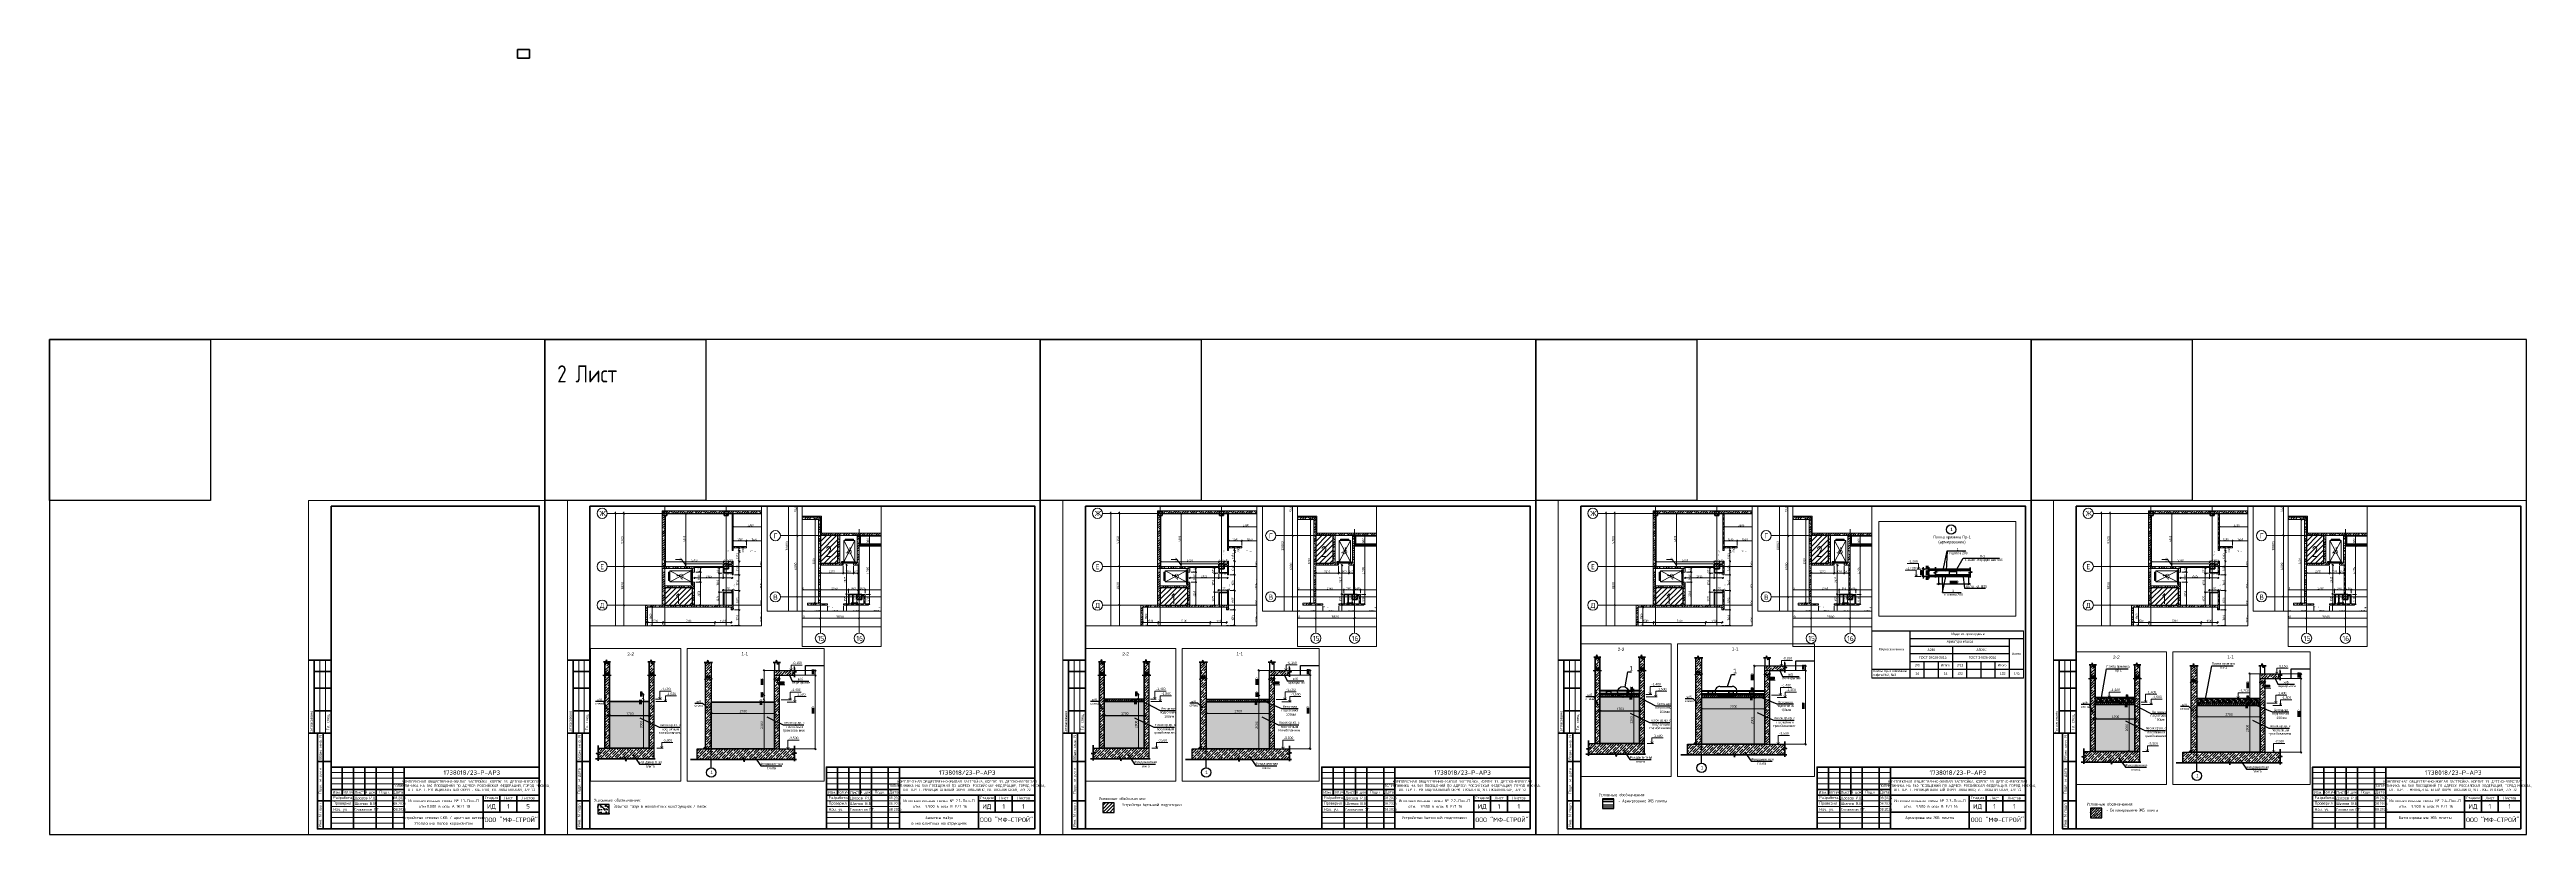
# Paper-space layout '2.1ЛШ' of a CAD drawing. Header units: millimetres. Extents: x -143 to 2057, y 0 to 698.
# The model-space entities are those that its viewports show. They can reach past a viewport. Long polylines and large blocks are cut down to what shows.
import ezdxf
from ezdxf.enums import TextEntityAlignment as Align

# ---------------------------------------------------------------- set-up
doc = ezdxf.new("R2018")
doc.units = ezdxf.units.MM
doc.linetypes.add('ADSK_Линия сетки', pattern=[25, 20, -2.5, 0, -2.5])
doc.linetypes.add('ADSK_Невидимые', pattern=[5, 3, -2])
for name, color, linetype, lineweight in [('1.1)Стяжка керамзит  2 этаж', 5, 'Continuous', 60), ('2.1) Лиф шах песок', 30, 'Continuous', 30), ('2.2) Лиф шах бетон подготовка', 5, 'Continuous', 30), ('2.3) Лиф шах армир', 5, 'Continuous', 30), ('2.4) Лиф шах бетон-ие', 5, 'Continuous', 30), ('Марки', 7, 'Continuous', 20), ('Несущие колонны', 7, 'Continuous', 18), ('Обобщенные модели', 7, 'ADSK_Невидимые', 18), ('Оборудование', 7, 'Continuous', 18), ('Оси', 7, 'Continuous', 9), ('Перекрытие', 7, 'Continuous', 18), ('Размеры', 7, 'Continuous', 9), ('Стены внутренние', 7, 'Continuous', 18), ('Стены наружные', 7, 'Continuous', 18), ('Стены штриховка', 7, 'Continuous', 9), ('Узлы', 7, 'Continuous', 18)]:
    doc.layers.add(name, color=color, linetype=linetype, lineweight=lineweight)
doc.layers.add('4)ВЭ', color=7, linetype='Continuous', plot=False)
for name, color, linetype in [('PDF _0', 7, 'Continuous'), ('PDF _00 (TF)', 7, 'Continuous'), ('PDF _00 ConLine', 7, 'Continuous'), ('PDF _00 Dimhor', 7, 'Continuous'), ('PDF _00 Level', 7, 'Continuous'), ('PDF _00 Note', 7, 'Continuous'), ('PDF _00 TXT', 7, 'Continuous'), ('PDF _00 МОНОЛИТ', 7, 'Continuous'), ('PDF _00 ПЛИТА', 7, 'Continuous'), ('PDF _01 АРМ', 7, 'Continuous'), ('PDF _Текст', 7, 'Continuous'), ('PDF _Штриховка', 7, 'Continuous'), ('Условные обозначения', 90, 'Continuous')]:
    doc.layers.add(name, color=color, linetype=linetype)
doc.styles.add('GOST Common', font='', dxfattribs={"width": 0.9, "height": 500})
doc.styles.add('GOST Common_2', font='', dxfattribs={"width": 0.9, "height": 250})
doc.styles.add('GOST Common_3', font='', dxfattribs={"width": 0.9, "height": 200})
doc.styles.add('GOST Common_5', font='', dxfattribs={"width": 0.85, "height": 250})
doc.styles.add('GOST Common_9', font='', dxfattribs={"width": 0.9, "height": 120})
doc.styles.add('PDF GOSTCommon', font='arial.ttf')
doc.styles.get("Standard").update_dxf_attribs({"font": 'ГОСТ тип А.ttf'})
doc.styles.add('СПДС', font='isocpeur.ttf', dxfattribs={"width": 0.9})
doc.styles.get('GOST Common').set_extended_font_data('GOST Common')
doc.styles.get('GOST Common_2').set_extended_font_data('GOST Common')
doc.styles.get('GOST Common_3').set_extended_font_data('GOST Common')
doc.styles.get('GOST Common_5').set_extended_font_data('GOST Common')
doc.styles.get('GOST Common_9').set_extended_font_data('GOST Common')
doc.dimstyles.new('ADSK_Основной_2_0', dxfattribs={"dimscale": 304.8, "dimtxt": 201.142999, "dimasz": 0.463911, "dimexe": 0.328084, "dimexo": 0.328084, "dimgap": 0.164042, "dimtad": 1, "dimdec": 3, "dimrnd": 0.001, "dimdsep": 46, "dimtxsty": 'GOST Common_3', "dimblk1": 'OBLIQUE', "dimblk2": 'OBLIQUE', "dimsah": 1, "dimcen": 0.09, "dimdle": 0.328084, "dimazin": 2, "dimtfac": 1, "dimtdec": 4, "dimtix": 1, "dimtmove": 0, "dimatfit": 3, "dimfxl": 1, "dimtvp": 1, "dimtolj": 1, "dimtzin": 0, "dimlwd": 20, "dimlwe": 20, "dimarcsym": 2})
doc.dimstyles.new('ADSK_Основной_2_0_1', dxfattribs={"dimscale": 304.8, "dimtxt": 201.142999, "dimasz": 0.463911, "dimexe": 0.328084, "dimexo": 0.328084, "dimgap": 0.164042, "dimtad": 1, "dimdec": 3, "dimrnd": 0.001, "dimdsep": 46, "dimtxsty": 'GOST Common_3', "dimblk1": 'OBLIQUE', "dimblk2": 'OBLIQUE', "dimsah": 1, "dimcen": 0.09, "dimdle": 0.328084, "dimazin": 2, "dimtfac": 1, "dimtdec": 4, "dimtix": 1, "dimtmove": 1, "dimatfit": 3, "dimfxl": 1, "dimtvp": 1, "dimtolj": 1, "dimtzin": 0, "dimlwd": 20, "dimlwe": 20, "dimarcsym": 2})
doc.dimstyles.new('ADSK_Основной_2_0_2', dxfattribs={"dimscale": 304.8, "dimtxt": 201.142999, "dimasz": 0.463911, "dimexe": 0.328084, "dimexo": 0.328084, "dimgap": 0.164042, "dimtad": 1, "dimdec": 3, "dimrnd": 0.001, "dimdsep": 46, "dimtxsty": 'GOST Common_3', "dimblk1": 'OBLIQUE', "dimblk2": 'OBLIQUE', "dimsah": 1, "dimcen": 0.09, "dimdle": 0.328084, "dimazin": 2, "dimtfac": 1, "dimtdec": 4, "dimtix": 1, "dimtmove": 0, "dimatfit": 3, "dimfxl": 1, "dimtvp": 1, "dimtolj": 1, "dimtzin": 0, "dimlwd": 20, "dimlwe": 20, "dimarcsym": 2})
doc.dimstyles.new('ADSK_Основной_2_5_мм', dxfattribs={"dimscale": 304.8, "dimtxt": 251.428749, "dimasz": 0.463911, "dimexe": 0.492126, "dimexo": 0.984252, "dimgap": 0.098425, "dimtad": 1, "dimrnd": 0.01, "dimdsep": 46, "dimtxsty": 'GOST Common_2', "dimblk1": 'OBLIQUE', "dimblk2": 'OBLIQUE', "dimsah": 1, "dimcen": 0.09, "dimdle": 0.492126, "dimazin": 2, "dimtfac": 1, "dimtdec": 4, "dimtix": 1, "dimtmove": 0, "dimatfit": 3, "dimfxl": 1, "dimtvp": 1, "dimtolj": 1, "dimtzin": 0, "dimlwd": 20, "dimlwe": 20, "dimarcsym": 2})
doc.dimstyles.new('ADSK_Основной_окр', dxfattribs={"dimscale": 304.8, "dimtxt": 251.428749, "dimasz": 0.328084, "dimexe": 0.328084, "dimexo": 0.328084, "dimgap": 0.032808, "dimtad": 1, "dimdec": 0, "dimrnd": 5, "dimdsep": 46, "dimtxsty": 'GOST Common_5', "dimblk1": 'OBLIQUE', "dimblk2": 'OBLIQUE', "dimsah": 1, "dimcen": 0.09, "dimdle": 0.328084, "dimazin": 2, "dimtfac": 1, "dimtdec": 4, "dimtix": 1, "dimtmove": 0, "dimatfit": 3, "dimfxl": 1, "dimtvp": 1, "dimtolj": 1, "dimtzin": 0, "dimlwd": 20, "dimlwe": 20, "dimarcsym": 2})
pattern_1 = [(45, (0, 0), (84.19025, 308.69666), [396.875, -79.375, 3.353, -76.022])]
pattern_2 = [(45, (0, 0), (-235.7317, 235.7317), []), (45, (157.15, 0), (-235.7317, 235.7317), [])]
pattern_3 = [(45, (0, 0), (-224.5064, 224.5064), []), (45, (224.5, 0), (-224.5064, 224.5064), [396.875, -79.375, 3.353, -76.022])]
pattern_4 = [(45, (0, 0), (-106.066, 106.066), []), (135, (0, 0), (-106.066, -106.066), [])]

# ---------------------------------------------------------------- blocks, each defined once
blk = doc.blocks.new('*U6948')
at = {"color": 4}
blk.add_lwpolyline([(-220, -220), (220, -220), (220, 220), (-220, 220)], close=True, dxfattribs=at)
at = {"color": 3}
blk.add_lwpolyline([(-220, 220), (-77, 220), (-77, 77), (-220, 77)], close=True, dxfattribs=at)
blk = doc.blocks.new('*U6949')
at = {"color": 0, "linetype": 'ByBlock', "lineweight": -2, "transparency": 16777216}
for p in [(0, 0), (440, 0), (880, 0), (1320, 0), (1760, 0)]:
    blk.add_blockref('*U6948', p, dxfattribs=at)
blk = doc.blocks.new('*U6931')
at = {"lineweight": 0}
blk.add_lwpolyline([(-415, -5), (5, -5), (5, 292), (-415, 292)], close=True, dxfattribs=at)
at = {"color": 0, "linetype": 'Continuous', "lineweight": 50}
blk.add_lwpolyline([(-395, 287), (0, 287), (0, 0), (-395, 0)], close=True, dxfattribs=at)
at = {"lineweight": 35}
for points in [[(-395, 150), (-415, 150)], [(-410, 85), (-410, 150)], [(-395, 140), (-410, 140)], [(-395, 125), (-410, 125)], [(-395, 105), (-410, 105)], [(-395, 85), (-415, 85)], [(-395, 85), (-407, 85), (-407, 0), (-395, 0)], [(-402, 0), (-402, 85)], [(-395, 60), (-407, 60)], [(-175, 55), (-175, 30)], [(-165, 55), (-165, 0)], [(-155, 55), (-155, 30)], [(-145, 55), (-145, 0)], [(-130, 55), (-130, 0)], [(-120, 55), (-120, 0)], [(-120, 45), (0, 45)], [(-395, 25), (-407, 25)], [(-185, 35), (-120, 35)], [(-185, 30), (0, 30)], [(-50, 30), (-50, 0)], [(-50, 25), (0, 25)], [(-35, 30), (-35, 15)], [(-20, 30), (-20, 15)], [(-120, 15), (0, 15)]]:
    blk.add_lwpolyline(points, dxfattribs=at)
at = {"lineweight": 18}
for points in [[(-405, 85), (-405, 150)], [(-400, 85), (-400, 150)], [(-185, 50), (-120, 50)], [(-185, 45), (-120, 45)], [(-185, 40), (-120, 40)], [(-185, 25), (-120, 25)], [(-185, 20), (-120, 20)], [(-185, 15), (-120, 15)], [(-185, 10), (-120, 10)], [(-185, 5), (-120, 5)]]:
    blk.add_lwpolyline(points, dxfattribs=at)
at = {"lineweight": 35}
blk.add_lwpolyline([(-185, 0), (0, 0), (0, 55), (-185, 55)], close=True, dxfattribs=at)
at = {"lineweight": 0}
blk.add_lwpolyline([(0, -5), (5, -5), (5, 0)], dxfattribs=at)
at = {"lineweight": -2, "char_height": 2.5, "attachment_point": 5, "rotation": 90, "style": 'СПДС'}
for s, insert, width in [('Согласовано', (-412.5, 95), 19.991), ('Гл. спец.', (-397.5, 95), 19.991), ('Взам. инв. N', (-404.5, 72.5), 24.991), ('Подл. и дата', (-404.5, 42.5), 34.991), ('Инв. N подл.', (-404.5, 12.5), 24.991)]:
    blk.add_mtext(s, dxfattribs=dict(at, insert=insert, width=width))
at = {"lineweight": -2, "char_height": 2.5, "style": 'СПДС'}
for s, insert, width, attachment_point in [('Разработал', (-183.1, 27.5), 17.953, 4), ('Проверил', (-183.1, 22.5), 17.953, 4), ('Изм.', (-180, 32.5), 10, 5), ('Кол.уч.', (-170, 32.5), 10, 5), ('Лист', (-160, 32.5), 10, 5), ('N док.', (-150, 32.5), 10, 5), ('Подп.', (-137.5, 32.5), 15, 5), ('Дата', (-125, 32.5), 10, 5), ('Стадия', (-42.5, 27.5), 15, 5), ('Лист', (-27.5, 27.5), 15, 5), ('Листов', (-10, 27.5), 20, 5), ('Нач. уч.', (-183, 17.1), 17.953, 4), ('{\\T0.9;Саломатов С.Г.}', (-164.1, 17.3), 18.77, 4)]:
    blk.add_mtext(s, dxfattribs=dict(at, insert=insert, width=width, attachment_point=attachment_point))
at = {"insert": (-119.3, 43.2), "char_height": 2.2, "attachment_point": 1, "style": 'СПДС'}
blk.add_mtext_dynamic_manual_height_columns('\\pxqc;КОМПЛЕКСНАЯ ОБЩЕСТВЕННО-ЖИЛАЯ ЗАСТРОЙКА. КОРПУС 33. ДЕТСКО-ВЗРОСЛАЯ ПОЛИКЛИНИКА НА 560 ПОСЕЩЕНИЙ ПО АДРЕСУ: РОССИЙСКАЯ ФЕДЕРАЦИЯ, ГОРОД МОСКВА, \\PВН. ТЕР. Г. МУНИЦИПАЛЬНЫЙ ОКРУГ ЛЮБЛИНО, УЛ. ЛЮБЛИНСКАЯ, З/У 72', width=118.293, gutter_width=0, heights=[12.8], dxfattribs=at)
at = {"lineweight": 30, "width": 0.9, "flags": 104}
blk.add_attdef('ШАПКА', text='', height=3, dxfattribs=at).set_placement((-135, 281), align=Align.MIDDLE_CENTER)
at = {"style": 'СПДС'}
for tag, height, p in [('ШИФР_ПРОЕКТА', 4, (-60, 50)), ('НАИМЕНОВАНИЕ_ОБЪЕКТА', 2.5, (-85, 25)), ('СТАДИЯ', 4, (-42.5, 20)), ('ЛИСТ_первый', 4, (-27.5, 20)), ('ЛИСТОВ', 4, (-10, 20)), ('НАИМЕНОВАНИЕ_ОБЪЕКТА2', 2.5, (-85, 20)), ('НАИМЕНОВАНИЕ_ЧЕРТЕЖА2', 2.5, (-85, 5)), ('НАИМЕНОВАНИЕ_ЧЕРТЕЖА1', 2.5, (-85, 10)), ('ОРГАНИЗАЦИЯ_РАЗРАБОТЧИК1', 4, (-25, 8.1))]:
    blk.add_attdef(tag, text='', height=height, dxfattribs=at).set_placement(p, align=Align.MIDDLE_CENTER)
for tag, p in [('РАЗРАБОТЧИК', (-164, 27.5)), ('РУК.ГРУППЫ', (-164, 22.5))]:
    blk.add_attdef(tag, text='', height=2.5, dxfattribs=at).set_placement(p, align=Align.MIDDLE_LEFT)
at = {"style": 'СПДС', "width": 0.9}
for tag, p in [('ДАТА1', (-129.6, 26.4)), ('ДАТА2', (-129.6, 21.4)), ('ДАТА3', (-129.5, 16.2))]:
    blk.add_attdef(tag, p, '', height=2.3, dxfattribs=at)
blk = doc.blocks.new('*U6930')
at = {"lineweight": 0}
blk.add_lwpolyline([(-205, -5), (5, -5), (5, 292), (-205, 292)], close=True, dxfattribs=at)
at = {"color": 0, "linetype": 'Continuous', "lineweight": 50}
blk.add_lwpolyline([(-185, 287), (0, 287), (0, 0), (-185, 0)], close=True, dxfattribs=at)
at = {"lineweight": 35}
for points in [[(-185, 150), (-205, 150)], [(-200, 85), (-200, 150)], [(-185, 140), (-200, 140)], [(-185, 125), (-200, 125)], [(-185, 105), (-200, 105)], [(-185, 85), (-205, 85)], [(-185, 85), (-197, 85), (-197, 0), (-185, 0)], [(-192, 0), (-192, 85)], [(-185, 60), (-197, 60)], [(-175, 55), (-175, 30)], [(-165, 55), (-165, 0)], [(-155, 55), (-155, 30)], [(-145, 55), (-145, 0)], [(-130, 55), (-130, 0)], [(-120, 55), (-120, 0)], [(-120, 45), (0, 45)], [(-185, 25), (-197, 25)], [(-185, 35), (-120, 35)], [(-185, 30), (0, 30)], [(-50, 30), (-50, 0)], [(-50, 25), (0, 25)], [(-35, 30), (-35, 15)], [(-20, 30), (-20, 15)], [(-120, 15), (0, 15)]]:
    blk.add_lwpolyline(points, dxfattribs=at)
at = {"lineweight": 18}
for points in [[(-195, 85), (-195, 150)], [(-190, 85), (-190, 150)], [(-185, 50), (-120, 50)], [(-185, 45), (-120, 45)], [(-185, 40), (-120, 40)], [(-185, 25), (-120, 25)], [(-185, 20), (-120, 20)], [(-185, 15), (-120, 15)], [(-185, 10), (-120, 10)], [(-185, 5), (-120, 5)]]:
    blk.add_lwpolyline(points, dxfattribs=at)
at = {"lineweight": 35}
blk.add_lwpolyline([(-185, 0), (0, 0), (0, 55), (-185, 55)], close=True, dxfattribs=at)
at = {"lineweight": 0}
blk.add_lwpolyline([(0, -5), (5, -5), (5, 0)], dxfattribs=at)
at = {"lineweight": -2, "char_height": 2.5, "attachment_point": 5, "rotation": 90, "style": 'СПДС'}
for s, insert, width in [('Согласовано', (-202.5, 95), 19.991), ('Гл. спец.', (-187.5, 95), 19.991), ('Взам. инв. N', (-194.5, 72.5), 24.991), ('Подл. и дата', (-194.5, 42.5), 34.991), ('Инв. N подл.', (-194.5, 12.5), 24.991)]:
    blk.add_mtext(s, dxfattribs=dict(at, insert=insert, width=width))
at = {"lineweight": -2, "char_height": 2.5, "style": 'СПДС'}
for s, insert, width, attachment_point in [('Разработал', (-183.1, 27.5), 17.953, 4), ('Проверил', (-183.1, 22.5), 17.953, 4), ('Изм.', (-180, 32.5), 10, 5), ('Кол.уч.', (-170, 32.5), 10, 5), ('Лист', (-160, 32.5), 10, 5), ('N док.', (-150, 32.5), 10, 5), ('Подп.', (-137.5, 32.5), 15, 5), ('Дата', (-125, 32.5), 10, 5), ('Стадия', (-42.5, 27.5), 15, 5), ('Лист', (-27.5, 27.5), 15, 5), ('Листов', (-10, 27.5), 20, 5), ('Нач. уч.', (-183, 17.1), 17.953, 4), ('{\\T0.9;Саломатов С.Г.}', (-164.1, 17.3), 18.77, 4)]:
    blk.add_mtext(s, dxfattribs=dict(at, insert=insert, width=width, attachment_point=attachment_point))
at = {"insert": (-119.3, 43.2), "char_height": 2.2, "attachment_point": 1, "style": 'СПДС'}
blk.add_mtext_dynamic_manual_height_columns('\\pxqc;КОМПЛЕКСНАЯ ОБЩЕСТВЕННО-ЖИЛАЯ ЗАСТРОЙКА. КОРПУС 33. ДЕТСКО-ВЗРОСЛАЯ ПОЛИКЛИНИКА НА 560 ПОСЕЩЕНИЙ ПО АДРЕСУ: РОССИЙСКАЯ ФЕДЕРАЦИЯ, ГОРОД МОСКВА, \\PВН. ТЕР. Г. МУНИЦИПАЛЬНЫЙ ОКРУГ ЛЮБЛИНО, УЛ. ЛЮБЛИНСКАЯ, З/У 72', width=118.293, gutter_width=0, heights=[12.8], dxfattribs=at)
at = {"lineweight": 30, "width": 0.9, "flags": 104}
blk.add_attdef('ШАПКА', text='', height=3, dxfattribs=at).set_placement((-135, 281), align=Align.MIDDLE_CENTER)
at = {"style": 'СПДС'}
for tag, height, p in [('ШИФР_ПРОЕКТА', 4, (-60, 50)), ('НАИМЕНОВАНИЕ_ОБЪЕКТА', 2.5, (-85, 25)), ('СТАДИЯ', 4, (-42.5, 20)), ('ЛИСТ_первый', 4, (-27.5, 20)), ('ЛИСТОВ', 4, (-10, 20)), ('НАИМЕНОВАНИЕ_ОБЪЕКТА2', 2.5, (-85, 20)), ('НАИМЕНОВАНИЕ_ЧЕРТЕЖА2', 2.5, (-85, 5)), ('НАИМЕНОВАНИЕ_ЧЕРТЕЖА1', 2.5, (-85, 10)), ('ОРГАНИЗАЦИЯ_РАЗРАБОТЧИК1', 4, (-25, 8.1))]:
    blk.add_attdef(tag, text='', height=height, dxfattribs=at).set_placement(p, align=Align.MIDDLE_CENTER)
for tag, p in [('РАЗРАБОТЧИК', (-164, 27.5)), ('РУК.ГРУППЫ', (-164, 22.5))]:
    blk.add_attdef(tag, text='', height=2.5, dxfattribs=at).set_placement(p, align=Align.MIDDLE_LEFT)
at = {"style": 'СПДС', "width": 0.9}
for tag, p in [('ДАТА1', (-129.6, 26.4)), ('ДАТА2', (-129.6, 21.4)), ('ДАТА3', (-129.5, 16.2))]:
    blk.add_attdef(tag, p, '', height=2.3, dxfattribs=at)
blk = doc.blocks.new('AS-Shakhta_lifta-GOST_5746-2003 - Лифт_3_2700х1700 проем 1000-883891-Кладочный план подвала')
at = {"layer": 'Оборудование'}
h = blk.add_hatch(color=256, dxfattribs=at)
h.paths.add_polyline_path([(355, 344), (231, 402), (184, 320), (161, 365), (128, 404), (87, 435), (41, 455), (-10, 464), (-60, 461), (-109, 447), (-154, 422), (-191, 387), (-219, 345), (-237, 298), (-244, 247), (-238, 196), (-222, 148), (-194, 105), (-158, 70), (-114, 44), (-114, -98), (-123, -112), (-129, -128), (-130, -144), (-127, -160), (-120, -176), (-109, -188), (-96, -198), (-81, -204), (-62, -206), (-48, -204), (-32, -198), (-19, -188), (-9, -175), (-2, -160), (1, -143), (-1, -127), (-6, -111), (-16, -97), (-28, -86), (-43, -79), (-43, 35), (114, 35), (114, 97), (-31, 97), (-31, 128), (163, 128), (254, 323), (328, 288)])
h.paths.add_polyline_path([(137, 259), (135, 219), (124, 180), (-114, 180), (-114, 112), (-144, 138), (-167, 172), (-180, 210), (-184, 250), (-178, 290), (-161, 327), (-137, 358), (-105, 383), (-68, 399), (-28, 405), (12, 401), (50, 387), (83, 364), (110, 334), (128, 298)])
at = {"layer": 'Узлы'}
blk.add_hatch(color=256, dxfattribs=at).paths.add_polyline_path([(412, -990), (412, -920), (-413, -920), (-413, -1000), (412, -1000)])
at = {"layer": 'Обобщенные модели', "linetype": 'Continuous', "lineweight": 30}
for p, q in [((780, 1285), (-620, 1285)), ((-620, 1230), (-620, 1285)), ((-270, 1230), (-620, 1230)), ((-267, 1235), (-267, 1285)), ((-267, 1285), (77, 1285)), ((77, 1235), (-267, 1235)), ((77, 1285), (77, 1235)), ((83, 1235), (83, 1285)), ((83, 1285), (427, 1285)), ((427, 1235), (83, 1235)), ((427, 1285), (427, 1235)), ((430, 1230), (780, 1230)), ((780, 1230), (780, 1285))]:
    blk.add_line(p, q, dxfattribs=at)
at = {"layer": 'Обобщенные модели'}
for p, q in [((-270, 1235), (-270, 1285)), ((430, 1235), (430, 1285))]:
    blk.add_line(p, q, dxfattribs=at)
at = {"layer": 'Оборудование'}
for p, q in [((-770, -1350), (-770, 1350)), ((-550, -870), (-550, 1230)), ((550, -870), (-550, 1230)), ((-550, -870), (550, 1230)), ((550, 1230), (-550, 1230)), ((-550, 1230), (-550, -870)), ((-420, 1350), (580, 1350)), ((550, 1230), (550, -870)), ((550, -870), (550, 1230)), ((550, -870), (-550, -870)), ((-550, -870), (550, -870))]:
    blk.add_line(p, q, dxfattribs=at)
at = {"layer": 'Узлы'}
for p, q in [((412, -920), (-413, -920)), ((-413, -920), (-413, -1000)), ((-413, -1000), (412, -1000)), ((412, -1000), (412, -920))]:
    blk.add_line(p, q, dxfattribs=at)
blk = doc.blocks.new('AS-Shakhta_lifta-GOST_5746-2003 - Лифт_3_2700х1700 проем 1000-730833-Кладочный план подвала')
at = {"layer": 'Оборудование'}
h = blk.add_hatch(color=256, dxfattribs=at)
h.paths.add_polyline_path([(-10, 464), (-60, 461), (-109, 447), (-154, 422), (-191, 387), (-219, 345), (-237, 298), (-244, 247), (-238, 196), (-222, 148), (-194, 105), (-158, 70), (-114, 44), (-114, -98), (-123, -112), (-129, -128), (-130, -144), (-127, -160), (-120, -176), (-109, -188), (-96, -198), (-81, -204), (-64, -206), (-48, -204), (-32, -198), (-19, -188), (-9, -175), (-2, -160), (1, -143), (-1, -127), (-6, -111), (-16, -97), (-28, -86), (-43, -79), (-43, 35), (114, 35), (114, 97), (-31, 97), (-31, 128), (163, 128), (254, 323), (328, 288), (355, 344), (231, 402), (184, 320), (161, 365), (128, 404), (87, 435), (41, 455)])
h.paths.add_polyline_path([(-28, 405), (12, 401), (50, 387), (83, 364), (110, 334), (128, 298), (137, 259), (135, 219), (124, 180), (-114, 180), (-114, 112), (-144, 138), (-167, 172), (-180, 210), (-184, 250), (-178, 290), (-161, 327), (-137, 358), (-105, 383), (-68, 399)])
at = {"layer": 'Узлы'}
blk.add_hatch(color=256, dxfattribs=at).paths.add_polyline_path([(412, -920), (-413, -920), (-413, -1000), (412, -1000)])
at = {"layer": 'Обобщенные модели', "linetype": 'Continuous', "lineweight": 30}
for p, q in [((780, 1285), (-620, 1285)), ((-620, 1230), (-620, 1285)), ((-270, 1230), (-620, 1230)), ((-267, 1235), (-267, 1285)), ((-267, 1285), (77, 1285)), ((77, 1235), (-267, 1235)), ((77, 1285), (77, 1235)), ((83, 1235), (83, 1285)), ((83, 1285), (427, 1285)), ((427, 1235), (83, 1235)), ((427, 1285), (427, 1235)), ((430, 1230), (780, 1230)), ((780, 1230), (780, 1285))]:
    blk.add_line(p, q, dxfattribs=at)
at = {"layer": 'Обобщенные модели'}
for p, q in [((-270, 1235), (-270, 1285)), ((430, 1235), (430, 1285))]:
    blk.add_line(p, q, dxfattribs=at)
at = {"layer": 'Оборудование'}
for p, q in [((-550, -870), (-550, 1230)), ((550, -870), (-550, 1230)), ((-550, -870), (550, 1230)), ((550, 1230), (-550, 1230)), ((-550, 1230), (-550, -870)), ((-405, 1350), (595, 1350)), ((550, 1230), (550, -870)), ((550, -870), (550, 1230)), ((550, -870), (-550, -870)), ((-550, -870), (550, -870))]:
    blk.add_line(p, q, dxfattribs=at)
at = {"layer": 'Узлы'}
for p, q in [((412, -920), (-413, -920)), ((-413, -920), (-413, -1000)), ((-413, -1000), (412, -1000)), ((412, -1000), (412, -920))]:
    blk.add_line(p, q, dxfattribs=at)
blk = doc.blocks.new('ADSK_КолоннаЖБ_Прямоугольная - 400x400 мм-1809659-Кладочный план подвала')
at = {"layer": 'Несущие колонны', "lineweight": 40}
for p, q in [((-200, 200), (200, 200)), ((-200, -200), (-200, 200)), ((200, 200), (200, -200)), ((200, -200), (-200, -200))]:
    blk.add_line(p, q, dxfattribs=at)
blk = doc.blocks.new('ADSK_КолоннаЖБ_Прямоугольная - 500x500 мм-1807509-Кладочный план подвала')
at = {"layer": 'Несущие колонны', "lineweight": 40}
for p, q in [((-250, 250), (250, 250)), ((-250, -250), (-250, 250)), ((250, 250), (250, -250)), ((250, -250), (-250, -250))]:
    blk.add_line(p, q, dxfattribs=at)
blk = doc.blocks.new('ADSK_КолоннаЖБ_Прямоугольная - 500x500 мм-V14-Кладочный план подвала')
at = {"layer": 'Несущие колонны', "lineweight": 9}
h = blk.add_hatch(dxfattribs=at)
h.set_pattern_fill('FP_20', color=256, style=0, pattern_type=2)
h.set_pattern_definition([(315, (-3404.97, 49600), (224.5064, 224.5064), []), (315, (-3404.97, 49375.5), (224.5064, 224.5064), [396.875, -79.375, 3.353, -76.022])])
h.paths.add_polyline_path([(-250, -250), (250, -250), (250, 250), (-250, 250)])
at = {"layer": 'Несущие колонны', "lineweight": 40}
for p, q in [((-250, -250), (-250, 250)), ((-250, 250), (250, 250)), ((250, 250), (-250, 250)), ((-250, 250), (-250, -250)), ((250, 250), (250, -250)), ((250, -250), (250, 250)), ((250, -250), (-250, -250)), ((-250, -250), (250, -250))]:
    blk.add_line(p, q, dxfattribs=at)
blk = doc.blocks.new('Ось сетки - Круг_Ø10 мм-8259-Кладочный план подвала')
at = {"layer": 'Оси', "lineweight": 20}
for start, end in [(360, 180), (180, 360)]:
    blk.add_arc((0, 0), 5, start, end, dxfattribs=at)
blk = doc.blocks.new('_Oblique')
at = {"color": 0, "linetype": 'ByBlock', "lineweight": -2}
blk.add_line((-0.5, -0.5), (0.5, 0.5), dxfattribs=at)
blk = doc.blocks.new('DIMBLOCK14-Кладочный план подвала')
at = {"layer": 'Defpoints', "color": 0, "transparency": 16777216}
for p in [(42000, -9417), (45800, -9417), (45800, -9517)]:
    blk.add_point(p, dxfattribs=at)
at = {"layer": 'Размеры', "color": 0, "lineweight": 20, "transparency": 16777216}
for p, q in [((41850, -9517), (45950, -9517)), ((42000, -9717), (42000, -9667)), ((45800, -9717), (45800, -9667))]:
    blk.add_line(p, q, dxfattribs=at)
at = {"layer": 'Размеры', "color": 0, "lineweight": 20, "transparency": 16777216, "xscale": 141.4, "yscale": 141.4, "zscale": 141.4, "rotation": 180}
blk.add_blockref('_Oblique', (42000, -9517), dxfattribs=at)
at = {"layer": 'Размеры', "color": 0, "lineweight": 20, "transparency": 16777216, "xscale": 141.4, "yscale": 141.4, "zscale": 141.4}
blk.add_blockref('_Oblique', (45800, -9517), dxfattribs=at)
at = {"layer": 'Размеры', "color": 0, "lineweight": 9, "transparency": 16777216, "insert": (43900, -9362), "char_height": 250, "width": 756.84, "attachment_point": 5, "style": 'GOST Common_2'}
blk.add_mtext('\\A1;3800', dxfattribs=at)
blk = doc.blocks.new('DIMBLOCK15-Кладочный план подвала')
at = {"layer": 'Defpoints', "color": 0, "transparency": 16777216}
for p in [(45800, -9417), (49600, -9417), (49600, -9517)]:
    blk.add_point(p, dxfattribs=at)
at = {"layer": 'Размеры', "color": 0, "lineweight": 20, "transparency": 16777216}
for p, q in [((45650, -9517), (49750, -9517)), ((45800, -9717), (45800, -9667)), ((49600, -9717), (49600, -9667))]:
    blk.add_line(p, q, dxfattribs=at)
at = {"layer": 'Размеры', "color": 0, "lineweight": 20, "transparency": 16777216, "xscale": 141.4, "yscale": 141.4, "zscale": 141.4, "rotation": 180}
blk.add_blockref('_Oblique', (45800, -9517), dxfattribs=at)
at = {"layer": 'Размеры', "color": 0, "lineweight": 20, "transparency": 16777216, "xscale": 141.4, "yscale": 141.4, "zscale": 141.4}
blk.add_blockref('_Oblique', (49600, -9517), dxfattribs=at)
at = {"layer": 'Размеры', "color": 0, "lineweight": 9, "transparency": 16777216, "insert": (47700, -9362), "char_height": 250, "width": 756.84, "attachment_point": 5, "style": 'GOST Common_2'}
blk.add_mtext('\\A1;3800', dxfattribs=at)
blk = doc.blocks.new('DIMBLOCK16-Кладочный план подвала')
at = {"layer": 'Defpoints', "color": 0, "transparency": 16777216}
for p in [(49600, -9417), (55600, -9417), (55600, -9517)]:
    blk.add_point(p, dxfattribs=at)
at = {"layer": 'Размеры', "color": 0, "lineweight": 20, "transparency": 16777216}
for p, q in [((49450, -9517), (55750, -9517)), ((49600, -9717), (49600, -9667)), ((55600, -9717), (55600, -9667))]:
    blk.add_line(p, q, dxfattribs=at)
at = {"layer": 'Размеры', "color": 0, "lineweight": 20, "transparency": 16777216, "xscale": 141.4, "yscale": 141.4, "zscale": 141.4, "rotation": 180}
blk.add_blockref('_Oblique', (49600, -9517), dxfattribs=at)
at = {"layer": 'Размеры', "color": 0, "lineweight": 20, "transparency": 16777216, "xscale": 141.4, "yscale": 141.4, "zscale": 141.4}
blk.add_blockref('_Oblique', (55600, -9517), dxfattribs=at)
at = {"layer": 'Размеры', "color": 0, "lineweight": 9, "transparency": 16777216, "insert": (52600, -9362), "char_height": 250, "width": 756.84, "attachment_point": 5, "style": 'GOST Common_2'}
blk.add_mtext('\\A1;6000', dxfattribs=at)
blk = doc.blocks.new('DIMBLOCK19-Кладочный план подвала')
at = {"layer": 'Defpoints', "color": 0, "transparency": 16777216}
for p in [(-23699, 3405), (-23599, 3405), (-23699, -995)]:
    blk.add_point(p, dxfattribs=at)
at = {"layer": 'Размеры', "color": 0, "lineweight": 20, "transparency": 16777216}
for p, q in [((-23599, -1145), (-23599, 3555)), ((-23399, 3405), (-23449, 3405)), ((-23399, -995), (-23449, -995))]:
    blk.add_line(p, q, dxfattribs=at)
at = {"layer": 'Размеры', "color": 0, "lineweight": 20, "transparency": 16777216, "xscale": 141.4, "yscale": 141.4, "zscale": 141.4}
for p, rotation in [((-23599, 3405), 90), ((-23599, -995), 270)]:
    blk.add_blockref('_Oblique', p, dxfattribs=dict(at, rotation=rotation))
at = {"layer": 'Размеры', "color": 0, "lineweight": 9, "transparency": 16777216, "insert": (-23754, 1205), "char_height": 250, "width": 807.98, "attachment_point": 5, "rotation": 90, "style": 'GOST Common_2'}
blk.add_mtext('\\A1;4400', dxfattribs=at)
blk = doc.blocks.new('DIMBLOCK20-Кладочный план подвала')
at = {"layer": 'Defpoints', "color": 0, "transparency": 16777216}
for p in [(-23699, 9405), (-23599, 9405), (-23699, 3405)]:
    blk.add_point(p, dxfattribs=at)
at = {"layer": 'Размеры', "color": 0, "lineweight": 20, "transparency": 16777216}
for p, q in [((-23599, 3255), (-23599, 9555)), ((-23399, 9405), (-23449, 9405)), ((-23399, 3405), (-23449, 3405))]:
    blk.add_line(p, q, dxfattribs=at)
at = {"layer": 'Размеры', "color": 0, "lineweight": 20, "transparency": 16777216, "xscale": 141.4, "yscale": 141.4, "zscale": 141.4}
for p, rotation in [((-23599, 9405), 90), ((-23599, 3405), 270)]:
    blk.add_blockref('_Oblique', p, dxfattribs=dict(at, rotation=rotation))
at = {"layer": 'Размеры', "color": 0, "lineweight": 9, "transparency": 16777216, "insert": (-23754, 6405), "char_height": 250, "width": 756.84, "attachment_point": 5, "rotation": 90, "style": 'GOST Common_2'}
blk.add_mtext('\\A1;6000', dxfattribs=at)
blk = doc.blocks.new('DIMBLOCK21-Кладочный план подвала')
at = {"layer": 'Defpoints', "color": 0, "transparency": 16777216}
for p in [(-23699, 14805), (-23599, 14805), (-23699, 9405)]:
    blk.add_point(p, dxfattribs=at)
at = {"layer": 'Размеры', "color": 0, "lineweight": 20, "transparency": 16777216}
for p, q in [((-23599, 9255), (-23599, 14955)), ((-23399, 14805), (-23449, 14805)), ((-23399, 9405), (-23449, 9405))]:
    blk.add_line(p, q, dxfattribs=at)
at = {"layer": 'Размеры', "color": 0, "lineweight": 20, "transparency": 16777216, "xscale": 141.4, "yscale": 141.4, "zscale": 141.4}
for p, rotation in [((-23599, 14805), 90), ((-23599, 9405), 270)]:
    blk.add_blockref('_Oblique', p, dxfattribs=dict(at, rotation=rotation))
at = {"layer": 'Размеры', "color": 0, "lineweight": 9, "transparency": 16777216, "insert": (-23754, 12105), "char_height": 250, "width": 782.41, "attachment_point": 5, "rotation": 90, "style": 'GOST Common_2'}
blk.add_mtext('\\A1;5400', dxfattribs=at)
blk = doc.blocks.new('DIMBLOCK22-Кладочный план подвала')
at = {"layer": 'Defpoints', "color": 0, "transparency": 16777216}
for p in [(-23699, 18605), (-23599, 18605), (-23699, 14805)]:
    blk.add_point(p, dxfattribs=at)
at = {"layer": 'Размеры', "color": 0, "lineweight": 20, "transparency": 16777216}
for p, q in [((-23599, 14655), (-23599, 18755)), ((-23399, 18605), (-23449, 18605)), ((-23399, 14805), (-23449, 14805))]:
    blk.add_line(p, q, dxfattribs=at)
at = {"layer": 'Размеры', "color": 0, "lineweight": 20, "transparency": 16777216, "xscale": 141.4, "yscale": 141.4, "zscale": 141.4}
for p, rotation in [((-23599, 18605), 90), ((-23599, 14805), 270)]:
    blk.add_blockref('_Oblique', p, dxfattribs=dict(at, rotation=rotation))
at = {"layer": 'Размеры', "color": 0, "lineweight": 9, "transparency": 16777216, "insert": (-23754, 16705), "char_height": 250, "width": 756.84, "attachment_point": 5, "rotation": 90, "style": 'GOST Common_2'}
blk.add_mtext('\\A1;3800', dxfattribs=at)
blk = doc.blocks.new('DIMBLOCK23-Кладочный план подвала')
at = {"layer": 'Defpoints', "color": 0, "transparency": 16777216}
for p in [(-23699, 23805), (-23599, 23805), (-23699, 18605)]:
    blk.add_point(p, dxfattribs=at)
at = {"layer": 'Размеры', "color": 0, "lineweight": 20, "transparency": 16777216}
for p, q in [((-23599, 18455), (-23599, 23955)), ((-23399, 23805), (-23449, 23805)), ((-23399, 18605), (-23449, 18605))]:
    blk.add_line(p, q, dxfattribs=at)
at = {"layer": 'Размеры', "color": 0, "lineweight": 20, "transparency": 16777216, "xscale": 141.4, "yscale": 141.4, "zscale": 141.4}
for p, rotation in [((-23599, 23805), 90), ((-23599, 18605), 270)]:
    blk.add_blockref('_Oblique', p, dxfattribs=dict(at, rotation=rotation))
at = {"layer": 'Размеры', "color": 0, "lineweight": 9, "transparency": 16777216, "insert": (-23754, 21205), "char_height": 250, "width": 756.84, "attachment_point": 5, "rotation": 90, "style": 'GOST Common_2'}
blk.add_mtext('\\A1;5200', dxfattribs=at)
blk = doc.blocks.new('DIMBLOCK24-Кладочный план подвала')
at = {"layer": 'Defpoints', "color": 0, "transparency": 16777216}
for p in [(-24539, 23805), (-24439, 23805), (-24539, -6995)]:
    blk.add_point(p, dxfattribs=at)
at = {"layer": 'Размеры', "color": 0, "lineweight": 20, "transparency": 16777216}
for p, q in [((-24439, -7145), (-24439, 23955)), ((-24239, 23805), (-24289, 23805)), ((-24239, -6995), (-24289, -6995))]:
    blk.add_line(p, q, dxfattribs=at)
at = {"layer": 'Размеры', "color": 0, "lineweight": 20, "transparency": 16777216, "xscale": 141.4, "yscale": 141.4, "zscale": 141.4}
for p, rotation in [((-24439, 23805), 90), ((-24439, -6995), 270)]:
    blk.add_blockref('_Oblique', p, dxfattribs=dict(at, rotation=rotation))
at = {"layer": 'Размеры', "color": 0, "lineweight": 9, "transparency": 16777216, "insert": (-24594, 8405), "char_height": 250, "width": 946.05, "attachment_point": 5, "rotation": 90, "style": 'GOST Common_2'}
blk.add_mtext('\\A1;30800', dxfattribs=at)
blk = doc.blocks.new('DIMBLOCK25-Кладочный план подвала')
at = {"layer": 'Defpoints', "color": 0, "transparency": 16777216}
for p in [(-19600, -10257), (61600, -10257), (61600, -10357)]:
    blk.add_point(p, dxfattribs=at)
at = {"layer": 'Размеры', "color": 0, "lineweight": 20, "transparency": 16777216}
for p, q in [((-19750, -10357), (61750, -10357)), ((-19600, -10557), (-19600, -10507)), ((61600, -10557), (61600, -10507))]:
    blk.add_line(p, q, dxfattribs=at)
at = {"layer": 'Размеры', "color": 0, "lineweight": 20, "transparency": 16777216, "xscale": 141.4, "yscale": 141.4, "zscale": 141.4, "rotation": 180}
blk.add_blockref('_Oblique', (-19600, -10357), dxfattribs=at)
at = {"layer": 'Размеры', "color": 0, "lineweight": 20, "transparency": 16777216, "xscale": 141.4, "yscale": 141.4, "zscale": 141.4}
blk.add_blockref('_Oblique', (61600, -10357), dxfattribs=at)
at = {"layer": 'Размеры', "color": 0, "lineweight": 9, "transparency": 16777216, "insert": (21000, -10202), "char_height": 250, "width": 889.8, "attachment_point": 5, "style": 'GOST Common_2'}
blk.add_mtext('\\A1;81200', dxfattribs=at)
blk = doc.blocks.new('DIMBLOCK56-Кладочный план подвала')
at = {"layer": 'Defpoints', "color": 0, "transparency": 16777216}
for p in [(-12890, 12805), (-12339, 12805), (-12439, 10705)]:
    blk.add_point(p, dxfattribs=at)
at = {"layer": 'Размеры', "color": 0, "lineweight": 20, "transparency": 16777216}
for p, q in [((-12790, 12805), (-12239, 12805)), ((-12339, 10605), (-12339, 12905)), ((-12339, 10705), (-12239, 10705))]:
    blk.add_line(p, q, dxfattribs=at)
at = {"layer": 'Размеры', "color": 0, "lineweight": 20, "transparency": 16777216, "xscale": 141.4, "yscale": 141.4, "zscale": 141.4}
for p, rotation in [((-12339, 12805), 90), ((-12339, 10705), 270)]:
    blk.add_blockref('_Oblique', p, dxfattribs=dict(at, rotation=rotation))
at = {"layer": 'Размеры', "color": 0, "lineweight": 9, "transparency": 16777216, "insert": (-12489, 11755), "char_height": 200, "width": 560.47, "attachment_point": 5, "rotation": 90, "style": 'GOST Common_3'}
blk.add_mtext('\\A1;2100', dxfattribs=at)
blk = doc.blocks.new('DIMBLOCK57-Кладочный план подвала')
at = {"layer": 'Defpoints', "color": 0, "transparency": 16777216}
for p in [(-12890, 14355), (-12339, 14355), (-12890, 12805)]:
    blk.add_point(p, dxfattribs=at)
at = {"layer": 'Размеры', "color": 0, "lineweight": 20, "transparency": 16777216}
for p, q in [((-12790, 14355), (-12239, 14355)), ((-12339, 12705), (-12339, 14455)), ((-12790, 12805), (-12239, 12805))]:
    blk.add_line(p, q, dxfattribs=at)
at = {"layer": 'Размеры', "color": 0, "lineweight": 20, "transparency": 16777216, "xscale": 141.4, "yscale": 141.4, "zscale": 141.4}
for p, rotation in [((-12339, 14355), 90), ((-12339, 12805), 270)]:
    blk.add_blockref('_Oblique', p, dxfattribs=dict(at, rotation=rotation))
at = {"layer": 'Размеры', "color": 0, "lineweight": 9, "transparency": 16777216, "insert": (-12489, 13580), "char_height": 200, "width": 560.47, "attachment_point": 5, "rotation": 90, "style": 'GOST Common_3'}
blk.add_mtext('\\A1;1550', dxfattribs=at)
blk = doc.blocks.new('DIMBLOCK58-Кладочный план подвала')
at = {"layer": 'Defpoints', "color": 0, "transparency": 16777216}
for p in [(-12890, 16230), (-12339, 16230), (-12890, 14355)]:
    blk.add_point(p, dxfattribs=at)
at = {"layer": 'Размеры', "color": 0, "lineweight": 20, "transparency": 16777216}
for p, q in [((-12790, 16230), (-12239, 16230)), ((-12339, 14255), (-12339, 16330)), ((-12790, 14355), (-12239, 14355))]:
    blk.add_line(p, q, dxfattribs=at)
at = {"layer": 'Размеры', "color": 0, "lineweight": 20, "transparency": 16777216, "xscale": 141.4, "yscale": 141.4, "zscale": 141.4}
for p, rotation in [((-12339, 16230), 90), ((-12339, 14355), 270)]:
    blk.add_blockref('_Oblique', p, dxfattribs=dict(at, rotation=rotation))
at = {"layer": 'Размеры', "color": 0, "lineweight": 9, "transparency": 16777216, "insert": (-12489, 15292), "char_height": 200, "width": 560.47, "attachment_point": 5, "rotation": 90, "style": 'GOST Common_3'}
blk.add_mtext('\\A1;1875', dxfattribs=at)
blk = doc.blocks.new('DIMBLOCK59-Кладочный план подвала')
at = {"layer": 'Defpoints', "color": 0, "transparency": 16777216}
for p in [(-12890, 17780), (-12339, 17780), (-12890, 16230)]:
    blk.add_point(p, dxfattribs=at)
at = {"layer": 'Размеры', "color": 0, "lineweight": 20, "transparency": 16777216}
for p, q in [((-12790, 17780), (-12239, 17780)), ((-12339, 16130), (-12339, 17880)), ((-12790, 16230), (-12239, 16230))]:
    blk.add_line(p, q, dxfattribs=at)
at = {"layer": 'Размеры', "color": 0, "lineweight": 20, "transparency": 16777216, "xscale": 141.4, "yscale": 141.4, "zscale": 141.4}
for p, rotation in [((-12339, 17780), 90), ((-12339, 16230), 270)]:
    blk.add_blockref('_Oblique', p, dxfattribs=dict(at, rotation=rotation))
at = {"layer": 'Размеры', "color": 0, "lineweight": 9, "transparency": 16777216, "insert": (-12489, 17005), "char_height": 200, "width": 560.47, "attachment_point": 5, "rotation": 90, "style": 'GOST Common_3'}
blk.add_mtext('\\A1;1550', dxfattribs=at)
blk = doc.blocks.new('DIMBLOCK60-Кладочный план подвала')
at = {"layer": 'Defpoints', "color": 0, "transparency": 16777216}
for p in [(-12439, 19105), (-12339, 19105), (-12890, 17780)]:
    blk.add_point(p, dxfattribs=at)
at = {"layer": 'Размеры', "color": 0, "lineweight": 20, "transparency": 16777216}
for p, q in [((-12339, 17680), (-12339, 19205)), ((-12339, 19105), (-12239, 19105)), ((-12790, 17780), (-12239, 17780))]:
    blk.add_line(p, q, dxfattribs=at)
at = {"layer": 'Размеры', "color": 0, "lineweight": 20, "transparency": 16777216, "xscale": 141.4, "yscale": 141.4, "zscale": 141.4}
for p, rotation in [((-12339, 19105), 90), ((-12339, 17780), 270)]:
    blk.add_blockref('_Oblique', p, dxfattribs=dict(at, rotation=rotation))
at = {"layer": 'Размеры', "color": 0, "lineweight": 9, "transparency": 16777216, "insert": (-12489, 18442), "char_height": 200, "width": 560.47, "attachment_point": 5, "rotation": 90, "style": 'GOST Common_3'}
blk.add_mtext('\\A1;1325', dxfattribs=at)
blk = doc.blocks.new('DIMBLOCK61-Кладочный план подвала')
at = {"layer": 'Defpoints', "color": 0, "transparency": 16777216}
for p in [(-12439, 20155), (-12339, 20155), (-12439, 19105)]:
    blk.add_point(p, dxfattribs=at)
at = {"layer": 'Размеры', "color": 0, "lineweight": 20, "transparency": 16777216}
for p, q in [((-12339, 19005), (-12339, 20255)), ((-12339, 20155), (-12239, 20155)), ((-12339, 19105), (-12239, 19105))]:
    blk.add_line(p, q, dxfattribs=at)
at = {"layer": 'Размеры', "color": 0, "lineweight": 20, "transparency": 16777216, "xscale": 141.4, "yscale": 141.4, "zscale": 141.4}
for p, rotation in [((-12339, 20155), 90), ((-12339, 19105), 270)]:
    blk.add_blockref('_Oblique', p, dxfattribs=dict(at, rotation=rotation))
at = {"layer": 'Размеры', "color": 0, "lineweight": 9, "transparency": 16777216, "insert": (-12489, 19630), "char_height": 200, "width": 560.47, "attachment_point": 5, "rotation": 90, "style": 'GOST Common_3'}
blk.add_mtext('\\A1;1050', dxfattribs=at)
blk = doc.blocks.new('DIMBLOCK62-Кладочный план подвала')
at = {"layer": 'Defpoints', "color": 0, "transparency": 16777216}
for p in [(-12439, 20435), (-12439, 20155), (-12339, 20435)]:
    blk.add_point(p, dxfattribs=at)
at = {"layer": 'Размеры', "color": 0, "lineweight": 20, "transparency": 16777216}
for p, q in [((-12339, 20055), (-12339, 20535)), ((-12339, 20435), (-12239, 20435)), ((-12339, 20155), (-12239, 20155)), ((-12339, 20014), (-12339, 20155)), ((-12197, 20014), (-12339, 20014))]:
    blk.add_line(p, q, dxfattribs=at)
at = {"layer": 'Размеры', "color": 0, "lineweight": 20, "transparency": 16777216, "xscale": 141.4, "yscale": 141.4, "zscale": 141.4}
for p, rotation in [((-12339, 20435), 90), ((-12339, 20155), 270)]:
    blk.add_blockref('_Oblique', p, dxfattribs=dict(at, rotation=rotation))
at = {"layer": 'Размеры', "color": 0, "lineweight": 9, "transparency": 16777216, "insert": (-12049, 19970), "char_height": 200, "width": 454.11, "attachment_point": 1, "rotation": 90, "line_spacing_factor": 1.022761, "style": 'GOST Common_3'}
blk.add_mtext('\\A1;280', dxfattribs=at)
blk = doc.blocks.new('DIMBLOCK63-Кладочный план подвала')
at = {"layer": 'Defpoints', "color": 0, "transparency": 16777216}
for p in [(-12900, 21220), (-11620, 21120), (-11620, 20555)]:
    blk.add_point(p, dxfattribs=at)
at = {"layer": 'Размеры', "color": 0, "lineweight": 20, "transparency": 16777216}
for p, q in [((-13000, 21120), (-11520, 21120)), ((-12900, 21120), (-12900, 21020)), ((-11620, 20655), (-11620, 21220))]:
    blk.add_line(p, q, dxfattribs=at)
at = {"layer": 'Размеры', "color": 0, "lineweight": 20, "transparency": 16777216, "xscale": 141.4, "yscale": 141.4, "zscale": 141.4, "rotation": 180}
blk.add_blockref('_Oblique', (-12900, 21120), dxfattribs=at)
at = {"layer": 'Размеры', "color": 0, "lineweight": 20, "transparency": 16777216, "xscale": 141.4, "yscale": 141.4, "zscale": 141.4}
blk.add_blockref('_Oblique', (-11620, 21120), dxfattribs=at)
at = {"layer": 'Размеры', "color": 0, "lineweight": 9, "transparency": 16777216, "insert": (-12260, 21270), "char_height": 200, "width": 560.47, "attachment_point": 5, "style": 'GOST Common_3'}
blk.add_mtext('\\A1;1280', dxfattribs=at)
blk = doc.blocks.new('DIMBLOCK64-Кладочный план подвала')
at = {"layer": 'Defpoints', "color": 0, "transparency": 16777216}
for p in [(-10070, 21120), (-11620, 20555), (-10070, 20555)]:
    blk.add_point(p, dxfattribs=at)
at = {"layer": 'Размеры', "color": 0, "lineweight": 20, "transparency": 16777216}
for p, q in [((-11720, 21120), (-9970, 21120)), ((-11620, 20655), (-11620, 21220)), ((-10070, 20655), (-10070, 21220))]:
    blk.add_line(p, q, dxfattribs=at)
at = {"layer": 'Размеры', "color": 0, "lineweight": 20, "transparency": 16777216, "xscale": 141.4, "yscale": 141.4, "zscale": 141.4, "rotation": 180}
blk.add_blockref('_Oblique', (-11620, 21120), dxfattribs=at)
at = {"layer": 'Размеры', "color": 0, "lineweight": 20, "transparency": 16777216, "xscale": 141.4, "yscale": 141.4, "zscale": 141.4}
blk.add_blockref('_Oblique', (-10070, 21120), dxfattribs=at)
at = {"layer": 'Размеры', "color": 0, "lineweight": 9, "transparency": 16777216, "insert": (-10845, 21270), "char_height": 200, "width": 560.47, "attachment_point": 5, "style": 'GOST Common_3'}
blk.add_mtext('\\A1;1550', dxfattribs=at)
blk = doc.blocks.new('DIMBLOCK65-Кладочный план подвала')
at = {"layer": 'Defpoints', "color": 0, "transparency": 16777216}
for p in [(-9650, 21120), (-10070, 20555), (-9650, 20555)]:
    blk.add_point(p, dxfattribs=at)
at = {"layer": 'Размеры', "color": 0, "lineweight": 20, "transparency": 16777216}
for p, q in [((-10070, 21120), (-10211, 21120)), ((-10070, 20655), (-10070, 21220)), ((-10070, 21120), (-9650, 21120)), ((-9650, 20655), (-9650, 21220)), ((-9650, 21120), (-9509, 21120))]:
    blk.add_line(p, q, dxfattribs=at)
at = {"layer": 'Размеры', "color": 0, "lineweight": 20, "transparency": 16777216, "xscale": 141.4, "yscale": 141.4, "zscale": 141.4}
blk.add_blockref('_Oblique', (-10070, 21120), dxfattribs=at)
at = {"layer": 'Размеры', "color": 0, "lineweight": 20, "transparency": 16777216, "xscale": 141.4, "yscale": 141.4, "zscale": 141.4, "rotation": 180}
blk.add_blockref('_Oblique', (-9650, 21120), dxfattribs=at)
at = {"layer": 'Размеры', "color": 0, "lineweight": 9, "transparency": 16777216, "insert": (-9860, 21270), "char_height": 200, "width": 474.56, "attachment_point": 5, "style": 'GOST Common_3'}
blk.add_mtext('\\A1;420', dxfattribs=at)
blk = doc.blocks.new('DIMBLOCK74-Кладочный план подвала')
at = {"layer": 'Defpoints', "color": 0, "transparency": 16777216}
for p in [(-9520, 23085), (-12900, 22587), (-9520, 22487)]:
    blk.add_point(p, dxfattribs=at)
at = {"layer": 'Размеры', "color": 0, "lineweight": 20, "transparency": 16777216}
for p, q in [((-13000, 22487), (-9420, 22487)), ((-12900, 22487), (-12900, 22387)), ((-9520, 22985), (-9520, 22387))]:
    blk.add_line(p, q, dxfattribs=at)
at = {"layer": 'Размеры', "color": 0, "lineweight": 20, "transparency": 16777216, "xscale": 141.4, "yscale": 141.4, "zscale": 141.4, "rotation": 180}
blk.add_blockref('_Oblique', (-12900, 22487), dxfattribs=at)
at = {"layer": 'Размеры', "color": 0, "lineweight": 20, "transparency": 16777216, "xscale": 141.4, "yscale": 141.4, "zscale": 141.4}
blk.add_blockref('_Oblique', (-9520, 22487), dxfattribs=at)
at = {"layer": 'Размеры', "color": 0, "lineweight": 9, "transparency": 16777216, "insert": (-11210, 22637), "char_height": 200, "width": 605.47, "attachment_point": 5, "style": 'GOST Common_3'}
blk.add_mtext('\\A1;3380', dxfattribs=at)
blk = doc.blocks.new('DIMBLOCK83-Кладочный план подвала')
at = {"layer": 'Defpoints', "color": 0, "transparency": 16777216}
for p in [(-19550, 19163), (-13850, 19063), (-13850, 18855)]:
    blk.add_point(p, dxfattribs=at)
at = {"layer": 'Размеры', "color": 0, "lineweight": 20, "transparency": 16777216}
for p, q in [((-19650, 19063), (-13750, 19063)), ((-19550, 19063), (-19550, 18963)), ((-13850, 18955), (-13850, 19163))]:
    blk.add_line(p, q, dxfattribs=at)
at = {"layer": 'Размеры', "color": 0, "lineweight": 20, "transparency": 16777216, "xscale": 141.4, "yscale": 141.4, "zscale": 141.4, "rotation": 180}
blk.add_blockref('_Oblique', (-19550, 19063), dxfattribs=at)
at = {"layer": 'Размеры', "color": 0, "lineweight": 20, "transparency": 16777216, "xscale": 141.4, "yscale": 141.4, "zscale": 141.4}
blk.add_blockref('_Oblique', (-13850, 19063), dxfattribs=at)
at = {"layer": 'Размеры', "color": 0, "lineweight": 9, "transparency": 16777216, "insert": (-16700, 19213), "char_height": 200, "width": 605.47, "attachment_point": 5, "style": 'GOST Common_3'}
blk.add_mtext('\\A1;5700', dxfattribs=at)
blk = doc.blocks.new('DIMBLOCK84-Кладочный план подвала')
at = {"layer": 'Defpoints', "color": 0, "transparency": 16777216}
for p in [(-13850, 18855), (-13350, 19063), (-13350, 18855)]:
    blk.add_point(p, dxfattribs=at)
at = {"layer": 'Размеры', "color": 0, "lineweight": 20, "transparency": 16777216}
for p, q in [((-13850, 19063), (-13991, 19063)), ((-13850, 18955), (-13850, 19163)), ((-13850, 19063), (-13350, 19063)), ((-13350, 18955), (-13350, 19163)), ((-13350, 19063), (-13209, 19063))]:
    blk.add_line(p, q, dxfattribs=at)
at = {"layer": 'Размеры', "color": 0, "lineweight": 20, "transparency": 16777216, "xscale": 141.4, "yscale": 141.4, "zscale": 141.4}
blk.add_blockref('_Oblique', (-13850, 19063), dxfattribs=at)
at = {"layer": 'Размеры', "color": 0, "lineweight": 20, "transparency": 16777216, "xscale": 141.4, "yscale": 141.4, "zscale": 141.4, "rotation": 180}
blk.add_blockref('_Oblique', (-13350, 19063), dxfattribs=at)
at = {"layer": 'Размеры', "color": 0, "lineweight": 9, "transparency": 16777216, "insert": (-13600, 19213), "char_height": 200, "width": 454.11, "attachment_point": 5, "style": 'GOST Common_3'}
blk.add_mtext('\\A1;500', dxfattribs=at)
blk = doc.blocks.new('DIMBLOCK85-Кладочный план подвала')
at = {"layer": 'Defpoints', "color": 0, "transparency": 16777216}
for p in [(-13350, 18855), (-13020, 19163), (-13020, 19063)]:
    blk.add_point(p, dxfattribs=at)
at = {"layer": 'Размеры', "color": 0, "lineweight": 20, "transparency": 16777216}
for p, q in [((-13350, 19063), (-13491, 19063)), ((-13350, 18955), (-13350, 19163)), ((-13350, 19063), (-13020, 19063)), ((-13020, 19063), (-13020, 18963)), ((-13020, 19063), (-12879, 19063))]:
    blk.add_line(p, q, dxfattribs=at)
at = {"layer": 'Размеры', "color": 0, "lineweight": 20, "transparency": 16777216, "xscale": 141.4, "yscale": 141.4, "zscale": 141.4}
blk.add_blockref('_Oblique', (-13350, 19063), dxfattribs=at)
at = {"layer": 'Размеры', "color": 0, "lineweight": 20, "transparency": 16777216, "xscale": 141.4, "yscale": 141.4, "zscale": 141.4, "rotation": 180}
blk.add_blockref('_Oblique', (-13020, 19063), dxfattribs=at)
at = {"layer": 'Размеры', "color": 0, "lineweight": 9, "transparency": 16777216, "insert": (-13185, 19213), "char_height": 200, "width": 454.11, "attachment_point": 5, "style": 'GOST Common_3'}
blk.add_mtext('\\A1;330', dxfattribs=at)
blk = doc.blocks.new('DIMBLOCK86-Кладочный план подвала')
at = {"layer": 'Defpoints', "color": 0, "transparency": 16777216}
for p in [(-17556, 18855), (-16700, 18605), (-13850, 18855)]:
    blk.add_point(p, dxfattribs=at)
at = {"layer": 'Размеры', "color": 0, "lineweight": 20, "transparency": 16777216}
for p, q in [((-17981, 19295), (-18544, 19295)), ((-17556, 18730), (-17981, 19295)), ((-13950, 18855), (-17656, 18855)), ((-16800, 18605), (-17656, 18605)), ((-17556, 18505), (-17556, 18955))]:
    blk.add_line(p, q, dxfattribs=at)
at = {"layer": 'Размеры', "color": 0, "lineweight": 20, "transparency": 16777216, "xscale": 141.4, "yscale": 141.4, "zscale": 141.4}
for p, rotation in [((-17556, 18855), 90), ((-17556, 18605), 270)]:
    blk.add_blockref('_Oblique', p, dxfattribs=dict(at, rotation=rotation))
at = {"layer": 'Размеры', "color": 0, "lineweight": 9, "transparency": 16777216, "insert": (-18164, 19024), "char_height": 200, "width": 454.11, "attachment_point": 1, "rotation": 90, "line_spacing_factor": 1.022761, "style": 'GOST Common_3'}
blk.add_mtext('\\A1;250', dxfattribs=at)
blk = doc.blocks.new('DIMBLOCK87-Кладочный план подвала')
at = {"layer": 'Defpoints', "color": 0, "transparency": 16777216}
for p in [(-17656, 23755), (-17556, 23755), (-13850, 18855)]:
    blk.add_point(p, dxfattribs=at)
at = {"layer": 'Размеры', "color": 0, "lineweight": 20, "transparency": 16777216}
for p, q in [((-17556, 18755), (-17556, 23855)), ((-17556, 23755), (-17456, 23755)), ((-13950, 18855), (-17656, 18855))]:
    blk.add_line(p, q, dxfattribs=at)
at = {"layer": 'Размеры', "color": 0, "lineweight": 20, "transparency": 16777216, "xscale": 141.4, "yscale": 141.4, "zscale": 141.4}
for p, rotation in [((-17556, 23755), 90), ((-17556, 18855), 270)]:
    blk.add_blockref('_Oblique', p, dxfattribs=dict(at, rotation=rotation))
at = {"layer": 'Размеры', "color": 0, "lineweight": 9, "transparency": 16777216, "insert": (-17706, 21305), "char_height": 200, "width": 625.93, "attachment_point": 5, "rotation": 90, "style": 'GOST Common_3'}
blk.add_mtext('\\A1;4900', dxfattribs=at)
blk = doc.blocks.new('DIMBLOCK88-Кладочный план подвала')
at = {"layer": 'Defpoints', "color": 0, "transparency": 16777216}
for p in [(-16678, 17055), (-16121, 17055), (-16221, 14805)]:
    blk.add_point(p, dxfattribs=at)
at = {"layer": 'Размеры', "color": 0, "lineweight": 20, "transparency": 16777216}
for p, q in [((-16578, 17055), (-16021, 17055)), ((-16121, 14705), (-16121, 17155)), ((-16121, 14805), (-16021, 14805))]:
    blk.add_line(p, q, dxfattribs=at)
at = {"layer": 'Размеры', "color": 0, "lineweight": 20, "transparency": 16777216, "xscale": 141.4, "yscale": 141.4, "zscale": 141.4}
for p, rotation in [((-16121, 17055), 90), ((-16121, 14805), 270)]:
    blk.add_blockref('_Oblique', p, dxfattribs=dict(at, rotation=rotation))
at = {"layer": 'Размеры', "color": 0, "lineweight": 9, "transparency": 16777216, "insert": (-16271, 15930), "char_height": 200, "width": 605.47, "attachment_point": 5, "rotation": 90, "style": 'GOST Common_3'}
blk.add_mtext('\\A1;2250', dxfattribs=at)
blk = doc.blocks.new('DIMBLOCK89-Кладочный план подвала')
at = {"layer": 'Defpoints', "color": 0, "transparency": 16777216}
for p in [(-16678, 18055), (-16121, 18055), (-16678, 17055)]:
    blk.add_point(p, dxfattribs=at)
at = {"layer": 'Размеры', "color": 0, "lineweight": 20, "transparency": 16777216}
for p, q in [((-16578, 18055), (-16021, 18055)), ((-16121, 16955), (-16121, 18155)), ((-16578, 17055), (-16021, 17055))]:
    blk.add_line(p, q, dxfattribs=at)
at = {"layer": 'Размеры', "color": 0, "lineweight": 20, "transparency": 16777216, "xscale": 141.4, "yscale": 141.4, "zscale": 141.4}
for p, rotation in [((-16121, 18055), 90), ((-16121, 17055), 270)]:
    blk.add_blockref('_Oblique', p, dxfattribs=dict(at, rotation=rotation))
at = {"layer": 'Размеры', "color": 0, "lineweight": 9, "transparency": 16777216, "insert": (-16271, 17555), "char_height": 200, "width": 560.47, "attachment_point": 5, "rotation": 90, "style": 'GOST Common_3'}
blk.add_mtext('\\A1;1000', dxfattribs=at)
blk = doc.blocks.new('DIMBLOCK90-Кладочный план подвала')
at = {"layer": 'Defpoints', "color": 0, "transparency": 16777216}
for p in [(-16221, 18485), (-16121, 18485), (-16678, 18055)]:
    blk.add_point(p, dxfattribs=at)
at = {"layer": 'Размеры', "color": 0, "lineweight": 20, "transparency": 16777216}
for p, q in [((-16121, 18485), (-16121, 18626)), ((-16121, 18485), (-16021, 18485)), ((-16121, 18055), (-16121, 18485)), ((-16578, 18055), (-16021, 18055)), ((-16121, 18055), (-16121, 17914))]:
    blk.add_line(p, q, dxfattribs=at)
at = {"layer": 'Размеры', "color": 0, "lineweight": 20, "transparency": 16777216, "xscale": 141.4, "yscale": 141.4, "zscale": 141.4}
for p, rotation in [((-16121, 18485), 270), ((-16121, 18055), 90)]:
    blk.add_blockref('_Oblique', p, dxfattribs=dict(at, rotation=rotation))
at = {"layer": 'Размеры', "color": 0, "lineweight": 9, "transparency": 16777216, "insert": (-16271, 18270), "char_height": 200, "width": 474.56, "attachment_point": 5, "rotation": 90, "style": 'GOST Common_3'}
blk.add_mtext('\\A1;430', dxfattribs=at)
blk = doc.blocks.new('DIMBLOCK91-Кладочный план подвала')
at = {"layer": 'Defpoints', "color": 0, "transparency": 16777216}
for p in [(-13875, 17930), (-16700, 17594), (-13875, 17494)]:
    blk.add_point(p, dxfattribs=at)
at = {"layer": 'Размеры', "color": 0, "lineweight": 20, "transparency": 16777216}
for p, q in [((-13875, 17830), (-13875, 17394)), ((-16800, 17494), (-13775, 17494)), ((-16700, 17494), (-16700, 17394))]:
    blk.add_line(p, q, dxfattribs=at)
at = {"layer": 'Размеры', "color": 0, "lineweight": 20, "transparency": 16777216, "xscale": 141.4, "yscale": 141.4, "zscale": 141.4, "rotation": 180}
blk.add_blockref('_Oblique', (-16700, 17494), dxfattribs=at)
at = {"layer": 'Размеры', "color": 0, "lineweight": 20, "transparency": 16777216, "xscale": 141.4, "yscale": 141.4, "zscale": 141.4}
blk.add_blockref('_Oblique', (-13875, 17494), dxfattribs=at)
at = {"layer": 'Размеры', "color": 0, "lineweight": 9, "transparency": 16777216, "insert": (-15287, 17644), "char_height": 200, "width": 605.47, "attachment_point": 5, "style": 'GOST Common_3'}
blk.add_mtext('\\A1;2825', dxfattribs=at)
blk = doc.blocks.new('DIMBLOCK92-Кладочный план подвала')
at = {"layer": 'Defpoints', "color": 0, "transparency": 16777216}
for p in [(-13875, 17930), (-13020, 17594), (-13020, 17494)]:
    blk.add_point(p, dxfattribs=at)
at = {"layer": 'Размеры', "color": 0, "lineweight": 20, "transparency": 16777216}
for p, q in [((-13875, 17830), (-13875, 17394)), ((-13975, 17494), (-12920, 17494)), ((-13020, 17494), (-13020, 17394))]:
    blk.add_line(p, q, dxfattribs=at)
at = {"layer": 'Размеры', "color": 0, "lineweight": 20, "transparency": 16777216, "xscale": 141.4, "yscale": 141.4, "zscale": 141.4, "rotation": 180}
blk.add_blockref('_Oblique', (-13875, 17494), dxfattribs=at)
at = {"layer": 'Размеры', "color": 0, "lineweight": 20, "transparency": 16777216, "xscale": 141.4, "yscale": 141.4, "zscale": 141.4}
blk.add_blockref('_Oblique', (-13020, 17494), dxfattribs=at)
at = {"layer": 'Размеры', "color": 0, "lineweight": 9, "transparency": 16777216, "insert": (-13610, 17989), "char_height": 200, "width": 454.11, "attachment_point": 1, "line_spacing_factor": 1.022761, "style": 'GOST Common_3'}
blk.add_mtext('\\A1;855', dxfattribs=at)
blk = doc.blocks.new('DIMBLOCK93-Кладочный план подвала')
at = {"layer": 'Defpoints', "color": 0, "transparency": 16777216}
for p in [(-14280, 16080), (-13875, 16080), (-14380, 14805)]:
    blk.add_point(p, dxfattribs=at)
at = {"layer": 'Размеры', "color": 0, "lineweight": 20, "transparency": 16777216}
for p, q in [((-14280, 14705), (-14280, 16180)), ((-13975, 16080), (-14380, 16080)), ((-14280, 14805), (-14180, 14805))]:
    blk.add_line(p, q, dxfattribs=at)
at = {"layer": 'Размеры', "color": 0, "lineweight": 20, "transparency": 16777216, "xscale": 141.4, "yscale": 141.4, "zscale": 141.4}
for p, rotation in [((-14280, 16080), 90), ((-14280, 14805), 270)]:
    blk.add_blockref('_Oblique', p, dxfattribs=dict(at, rotation=rotation))
at = {"layer": 'Размеры', "color": 0, "lineweight": 9, "transparency": 16777216, "insert": (-14430, 15442), "char_height": 200, "width": 560.47, "attachment_point": 5, "rotation": 90, "style": 'GOST Common_3'}
blk.add_mtext('\\A1;1275', dxfattribs=at)
blk = doc.blocks.new('DIMBLOCK94-Кладочный план подвала')
at = {"layer": 'Defpoints', "color": 0, "transparency": 16777216}
for p in [(-14280, 17930), (-13875, 17930), (-13875, 16080)]:
    blk.add_point(p, dxfattribs=at)
at = {"layer": 'Размеры', "color": 0, "lineweight": 20, "transparency": 16777216}
for p, q in [((-13975, 17930), (-14380, 17930)), ((-14280, 15980), (-14280, 18030)), ((-13975, 16080), (-14380, 16080))]:
    blk.add_line(p, q, dxfattribs=at)
at = {"layer": 'Размеры', "color": 0, "lineweight": 20, "transparency": 16777216, "xscale": 141.4, "yscale": 141.4, "zscale": 141.4}
for p, rotation in [((-14280, 17930), 90), ((-14280, 16080), 270)]:
    blk.add_blockref('_Oblique', p, dxfattribs=dict(at, rotation=rotation))
at = {"layer": 'Размеры', "color": 0, "lineweight": 9, "transparency": 16777216, "insert": (-14430, 17005), "char_height": 200, "width": 560.47, "attachment_point": 5, "rotation": 90, "style": 'GOST Common_3'}
blk.add_mtext('\\A1;1850', dxfattribs=at)
blk = doc.blocks.new('DIMBLOCK95-Кладочный план подвала')
at = {"layer": 'Defpoints', "color": 0, "transparency": 16777216}
for p in [(-14380, 18485), (-14280, 18485), (-13875, 17930)]:
    blk.add_point(p, dxfattribs=at)
at = {"layer": 'Размеры', "color": 0, "lineweight": 20, "transparency": 16777216}
for p, q in [((-14280, 18485), (-14280, 18626)), ((-14280, 18485), (-14180, 18485)), ((-14280, 17930), (-14280, 18485)), ((-13975, 17930), (-14380, 17930)), ((-14280, 17930), (-14280, 17789))]:
    blk.add_line(p, q, dxfattribs=at)
at = {"layer": 'Размеры', "color": 0, "lineweight": 20, "transparency": 16777216, "xscale": 141.4, "yscale": 141.4, "zscale": 141.4}
for p, rotation in [((-14280, 18485), 270), ((-14280, 17930), 90)]:
    blk.add_blockref('_Oblique', p, dxfattribs=dict(at, rotation=rotation))
at = {"layer": 'Размеры', "color": 0, "lineweight": 9, "transparency": 16777216, "insert": (-14430, 18207), "char_height": 200, "width": 454.11, "attachment_point": 5, "rotation": 90, "style": 'GOST Common_3'}
blk.add_mtext('\\A1;555', dxfattribs=at)
blk = doc.blocks.new('DIMBLOCK96-Кладочный план подвала')
at = {"layer": 'Defpoints', "color": 0, "transparency": 16777216}
for p in [(-13020, 16365), (-13020, 16265), (-13875, 16080)]:
    blk.add_point(p, dxfattribs=at)
at = {"layer": 'Размеры', "color": 0, "lineweight": 20, "transparency": 16777216}
for p, q in [((-13975, 16265), (-12920, 16265)), ((-13875, 16180), (-13875, 16365)), ((-13020, 16265), (-13020, 16165))]:
    blk.add_line(p, q, dxfattribs=at)
at = {"layer": 'Размеры', "color": 0, "lineweight": 20, "transparency": 16777216, "xscale": 141.4, "yscale": 141.4, "zscale": 141.4, "rotation": 180}
blk.add_blockref('_Oblique', (-13875, 16265), dxfattribs=at)
at = {"layer": 'Размеры', "color": 0, "lineweight": 20, "transparency": 16777216, "xscale": 141.4, "yscale": 141.4, "zscale": 141.4}
blk.add_blockref('_Oblique', (-13020, 16265), dxfattribs=at)
at = {"layer": 'Размеры', "color": 0, "lineweight": 9, "transparency": 16777216, "insert": (-13447, 16415), "char_height": 200, "width": 454.11, "attachment_point": 5, "style": 'GOST Common_3'}
blk.add_mtext('\\A1;855', dxfattribs=at)
blk = doc.blocks.new('DIMBLOCK97-Кладочный план подвала')
at = {"layer": 'Defpoints', "color": 0, "transparency": 16777216}
for p in [(-21300, 13222), (-19800, 13122), (-19800, 12805)]:
    blk.add_point(p, dxfattribs=at)
at = {"layer": 'Размеры', "color": 0, "lineweight": 20, "transparency": 16777216}
for p, q in [((-21400, 13122), (-19700, 13122)), ((-21300, 13122), (-21300, 13022)), ((-19800, 12905), (-19800, 13222))]:
    blk.add_line(p, q, dxfattribs=at)
at = {"layer": 'Размеры', "color": 0, "lineweight": 20, "transparency": 16777216, "xscale": 141.4, "yscale": 141.4, "zscale": 141.4, "rotation": 180}
blk.add_blockref('_Oblique', (-21300, 13122), dxfattribs=at)
at = {"layer": 'Размеры', "color": 0, "lineweight": 20, "transparency": 16777216, "xscale": 141.4, "yscale": 141.4, "zscale": 141.4}
blk.add_blockref('_Oblique', (-19800, 13122), dxfattribs=at)
at = {"layer": 'Размеры', "color": 0, "lineweight": 9, "transparency": 16777216, "insert": (-20550, 13272), "char_height": 200, "width": 560.47, "attachment_point": 5, "style": 'GOST Common_3'}
blk.add_mtext('\\A1;1500', dxfattribs=at)
blk = doc.blocks.new('DIMBLOCK98-Кладочный план подвала')
at = {"layer": 'Defpoints', "color": 0, "transparency": 16777216}
for p in [(-14700, 13122), (-19800, 12805), (-14700, 12805)]:
    blk.add_point(p, dxfattribs=at)
at = {"layer": 'Размеры', "color": 0, "lineweight": 20, "transparency": 16777216}
for p, q in [((-19900, 13122), (-14600, 13122)), ((-19800, 12905), (-19800, 13222)), ((-14700, 12905), (-14700, 13222))]:
    blk.add_line(p, q, dxfattribs=at)
at = {"layer": 'Размеры', "color": 0, "lineweight": 20, "transparency": 16777216, "xscale": 141.4, "yscale": 141.4, "zscale": 141.4, "rotation": 180}
blk.add_blockref('_Oblique', (-19800, 13122), dxfattribs=at)
at = {"layer": 'Размеры', "color": 0, "lineweight": 20, "transparency": 16777216, "xscale": 141.4, "yscale": 141.4, "zscale": 141.4}
blk.add_blockref('_Oblique', (-14700, 13122), dxfattribs=at)
at = {"layer": 'Размеры', "color": 0, "lineweight": 9, "transparency": 16777216, "insert": (-17250, 13272), "char_height": 200, "width": 560.47, "attachment_point": 5, "style": 'GOST Common_3'}
blk.add_mtext('\\A1;5100', dxfattribs=at)
blk = doc.blocks.new('DIMBLOCK99-Кладочный план подвала')
at = {"layer": 'Defpoints', "color": 0, "transparency": 16777216}
for p in [(-13100, 13222), (-13100, 13122), (-14700, 12805)]:
    blk.add_point(p, dxfattribs=at)
at = {"layer": 'Размеры', "color": 0, "lineweight": 20, "transparency": 16777216}
for p, q in [((-14800, 13122), (-13000, 13122)), ((-14700, 12905), (-14700, 13222)), ((-13100, 13122), (-13100, 13022))]:
    blk.add_line(p, q, dxfattribs=at)
at = {"layer": 'Размеры', "color": 0, "lineweight": 20, "transparency": 16777216, "xscale": 141.4, "yscale": 141.4, "zscale": 141.4, "rotation": 180}
blk.add_blockref('_Oblique', (-14700, 13122), dxfattribs=at)
at = {"layer": 'Размеры', "color": 0, "lineweight": 20, "transparency": 16777216, "xscale": 141.4, "yscale": 141.4, "zscale": 141.4}
blk.add_blockref('_Oblique', (-13100, 13122), dxfattribs=at)
at = {"layer": 'Размеры', "color": 0, "lineweight": 9, "transparency": 16777216, "insert": (-13900, 13272), "char_height": 200, "width": 560.47, "attachment_point": 5, "style": 'GOST Common_3'}
blk.add_mtext('\\A1;1600', dxfattribs=at)
blk = doc.blocks.new('DIMBLOCK101-Кладочный план подвала')
at = {"layer": 'Defpoints', "color": 0, "transparency": 16777216}
for p in [(-20837, 12805), (-19800, 12805), (-19800, 12555)]:
    blk.add_point(p, dxfattribs=at)
at = {"layer": 'Размеры', "color": 0, "lineweight": 20, "transparency": 16777216}
for p, q in [((-19900, 12805), (-20937, 12805)), ((-19900, 12555), (-20937, 12555)), ((-20837, 12805), (-20837, 12946)), ((-20837, 12555), (-20837, 12805)), ((-20837, 12555), (-20837, 12414))]:
    blk.add_line(p, q, dxfattribs=at)
at = {"layer": 'Размеры', "color": 0, "lineweight": 20, "transparency": 16777216, "xscale": 141.4, "yscale": 141.4, "zscale": 141.4}
for p, rotation in [((-20837, 12805), 270), ((-20837, 12555), 90)]:
    blk.add_blockref('_Oblique', p, dxfattribs=dict(at, rotation=rotation))
at = {"layer": 'Размеры', "color": 0, "lineweight": 9, "transparency": 16777216, "insert": (-20987, 12680), "char_height": 200, "width": 454.11, "attachment_point": 5, "rotation": 90, "style": 'GOST Common_3'}
blk.add_mtext('\\A1;250', dxfattribs=at)
blk = doc.blocks.new('DIMBLOCK102-Кладочный план подвала')
at = {"layer": 'Defpoints', "color": 0, "transparency": 16777216}
for p in [(-20937, 14605), (-20837, 14605), (-19800, 12805)]:
    blk.add_point(p, dxfattribs=at)
at = {"layer": 'Размеры', "color": 0, "lineweight": 20, "transparency": 16777216}
for p, q in [((-20837, 12705), (-20837, 14705)), ((-20837, 14605), (-20737, 14605)), ((-19900, 12805), (-20937, 12805))]:
    blk.add_line(p, q, dxfattribs=at)
at = {"layer": 'Размеры', "color": 0, "lineweight": 20, "transparency": 16777216, "xscale": 141.4, "yscale": 141.4, "zscale": 141.4}
for p, rotation in [((-20837, 14605), 90), ((-20837, 12805), 270)]:
    blk.add_blockref('_Oblique', p, dxfattribs=dict(at, rotation=rotation))
at = {"layer": 'Размеры', "color": 0, "lineweight": 9, "transparency": 16777216, "insert": (-20987, 13705), "char_height": 200, "width": 560.47, "attachment_point": 5, "rotation": 90, "style": 'GOST Common_3'}
blk.add_mtext('\\A1;1800', dxfattribs=at)
blk = doc.blocks.new('DIMBLOCK213-Кладочный план подвала')
at = {"layer": 'Defpoints', "color": 0, "transparency": 16777216}
for p in [(-10134, 12775), (-10034, 12775), (-10134, 8650)]:
    blk.add_point(p, dxfattribs=at)
at = {"layer": 'Размеры', "color": 0, "lineweight": 20, "transparency": 16777216}
for p, q in [((-10034, 8550), (-10034, 12875)), ((-10034, 12775), (-9934, 12775)), ((-10034, 8650), (-9934, 8650))]:
    blk.add_line(p, q, dxfattribs=at)
at = {"layer": 'Размеры', "color": 0, "lineweight": 20, "transparency": 16777216, "xscale": 141.4, "yscale": 141.4, "zscale": 141.4}
for p, rotation in [((-10034, 12775), 90), ((-10034, 8650), 270)]:
    blk.add_blockref('_Oblique', p, dxfattribs=dict(at, rotation=rotation))
at = {"layer": 'Размеры', "color": 0, "lineweight": 9, "transparency": 16777216, "insert": (-10184, 10712), "char_height": 200, "width": 580.93, "attachment_point": 5, "rotation": 90, "style": 'GOST Common_3'}
blk.add_mtext('\\A1;4125', dxfattribs=at)
blk = doc.blocks.new('DIMBLOCK214-Кладочный план подвала')
at = {"layer": 'Defpoints', "color": 0, "transparency": 16777216}
for p in [(-10134, 13975), (-10034, 13975), (-10134, 12775)]:
    blk.add_point(p, dxfattribs=at)
at = {"layer": 'Размеры', "color": 0, "lineweight": 20, "transparency": 16777216}
for p, q in [((-10034, 12675), (-10034, 14075)), ((-10034, 13975), (-9934, 13975)), ((-10034, 12775), (-9934, 12775))]:
    blk.add_line(p, q, dxfattribs=at)
at = {"layer": 'Размеры', "color": 0, "lineweight": 20, "transparency": 16777216, "xscale": 141.4, "yscale": 141.4, "zscale": 141.4}
for p, rotation in [((-10034, 13975), 90), ((-10034, 12775), 270)]:
    blk.add_blockref('_Oblique', p, dxfattribs=dict(at, rotation=rotation))
at = {"layer": 'Размеры', "color": 0, "lineweight": 9, "transparency": 16777216, "insert": (-10184, 13375), "char_height": 200, "width": 560.47, "attachment_point": 5, "rotation": 90, "style": 'GOST Common_3'}
blk.add_mtext('\\A1;1200', dxfattribs=at)
blk = doc.blocks.new('DIMBLOCK215-Кладочный план подвала')
at = {"layer": 'Defpoints', "color": 0, "transparency": 16777216}
for p in [(-10134, 16105), (-10034, 16105), (-10134, 13975)]:
    blk.add_point(p, dxfattribs=at)
at = {"layer": 'Размеры', "color": 0, "lineweight": 20, "transparency": 16777216}
for p, q in [((-10034, 13875), (-10034, 16205)), ((-10034, 16105), (-9934, 16105)), ((-10034, 13975), (-9934, 13975))]:
    blk.add_line(p, q, dxfattribs=at)
at = {"layer": 'Размеры', "color": 0, "lineweight": 20, "transparency": 16777216, "xscale": 141.4, "yscale": 141.4, "zscale": 141.4}
for p, rotation in [((-10034, 16105), 90), ((-10034, 13975), 270)]:
    blk.add_blockref('_Oblique', p, dxfattribs=dict(at, rotation=rotation))
at = {"layer": 'Размеры', "color": 0, "lineweight": 9, "transparency": 16777216, "insert": (-10184, 15040), "char_height": 200, "width": 560.47, "attachment_point": 5, "rotation": 90, "style": 'GOST Common_3'}
blk.add_mtext('\\A1;2130', dxfattribs=at)
blk = doc.blocks.new('DIMBLOCK216-Кладочный план подвала')
at = {"layer": 'Defpoints', "color": 0, "transparency": 16777216}
for p in [(-10134, 17155), (-10034, 17155), (-10134, 16105)]:
    blk.add_point(p, dxfattribs=at)
at = {"layer": 'Размеры', "color": 0, "lineweight": 20, "transparency": 16777216}
for p, q in [((-10034, 16005), (-10034, 17255)), ((-10034, 17155), (-9934, 17155)), ((-10034, 16105), (-9934, 16105))]:
    blk.add_line(p, q, dxfattribs=at)
at = {"layer": 'Размеры', "color": 0, "lineweight": 20, "transparency": 16777216, "xscale": 141.4, "yscale": 141.4, "zscale": 141.4}
for p, rotation in [((-10034, 17155), 90), ((-10034, 16105), 270)]:
    blk.add_blockref('_Oblique', p, dxfattribs=dict(at, rotation=rotation))
at = {"layer": 'Размеры', "color": 0, "lineweight": 9, "transparency": 16777216, "insert": (-10184, 16630), "char_height": 200, "width": 560.47, "attachment_point": 5, "rotation": 90, "style": 'GOST Common_3'}
blk.add_mtext('\\A1;1050', dxfattribs=at)
blk = doc.blocks.new('DIMBLOCK217-Кладочный план подвала')
at = {"layer": 'Defpoints', "color": 0, "transparency": 16777216}
for p in [(-10134, 20435), (-10034, 20435), (-10134, 17155)]:
    blk.add_point(p, dxfattribs=at)
at = {"layer": 'Размеры', "color": 0, "lineweight": 20, "transparency": 16777216}
for p, q in [((-10034, 17055), (-10034, 20535)), ((-10034, 20435), (-9934, 20435)), ((-10034, 17155), (-9934, 17155))]:
    blk.add_line(p, q, dxfattribs=at)
at = {"layer": 'Размеры', "color": 0, "lineweight": 20, "transparency": 16777216, "xscale": 141.4, "yscale": 141.4, "zscale": 141.4}
for p, rotation in [((-10034, 20435), 90), ((-10034, 17155), 270)]:
    blk.add_blockref('_Oblique', p, dxfattribs=dict(at, rotation=rotation))
at = {"layer": 'Размеры', "color": 0, "lineweight": 9, "transparency": 16777216, "insert": (-10184, 18795), "char_height": 200, "width": 605.47, "attachment_point": 5, "rotation": 90, "style": 'GOST Common_3'}
blk.add_mtext('\\A1;3280', dxfattribs=at)
blk = doc.blocks.new('DIMBLOCK431-Кладочный план подвала')
at = {"layer": 'Defpoints', "color": 0, "transparency": 16777216}
for p in [(43475, 1964), (44525, 1964), (44525, 1864)]:
    blk.add_point(p, dxfattribs=at)
at = {"layer": 'Размеры', "color": 0, "lineweight": 20, "transparency": 16777216}
for p, q in [((43375, 1864), (44625, 1864)), ((43475, 1864), (43475, 1764)), ((44525, 1864), (44525, 1764))]:
    blk.add_line(p, q, dxfattribs=at)
at = {"layer": 'Размеры', "color": 0, "lineweight": 20, "transparency": 16777216, "xscale": 141.4, "yscale": 141.4, "zscale": 141.4, "rotation": 180}
blk.add_blockref('_Oblique', (43475, 1864), dxfattribs=at)
at = {"layer": 'Размеры', "color": 0, "lineweight": 20, "transparency": 16777216, "xscale": 141.4, "yscale": 141.4, "zscale": 141.4}
blk.add_blockref('_Oblique', (44525, 1864), dxfattribs=at)
at = {"layer": 'Размеры', "color": 0, "lineweight": 9, "transparency": 16777216, "insert": (44000, 2014), "char_height": 200, "width": 560.47, "attachment_point": 5, "style": 'GOST Common_3'}
blk.add_mtext('\\A1;1050', dxfattribs=at)
blk = doc.blocks.new('DIMBLOCK432-Кладочный план подвала')
at = {"layer": 'Defpoints', "color": 0, "transparency": 16777216}
for p in [(46500, 2595), (44525, 1964), (46500, 1864)]:
    blk.add_point(p, dxfattribs=at)
at = {"layer": 'Размеры', "color": 0, "lineweight": 20, "transparency": 16777216}
for p, q in [((46500, 2495), (46500, 1764)), ((44425, 1864), (46600, 1864)), ((44525, 1864), (44525, 1764))]:
    blk.add_line(p, q, dxfattribs=at)
at = {"layer": 'Размеры', "color": 0, "lineweight": 20, "transparency": 16777216, "xscale": 141.4, "yscale": 141.4, "zscale": 141.4, "rotation": 180}
blk.add_blockref('_Oblique', (44525, 1864), dxfattribs=at)
at = {"layer": 'Размеры', "color": 0, "lineweight": 20, "transparency": 16777216, "xscale": 141.4, "yscale": 141.4, "zscale": 141.4}
blk.add_blockref('_Oblique', (46500, 1864), dxfattribs=at)
at = {"layer": 'Размеры', "color": 0, "lineweight": 9, "transparency": 16777216, "insert": (45512, 2014), "char_height": 200, "width": 560.47, "attachment_point": 5, "style": 'GOST Common_3'}
blk.add_mtext('\\A1;1975', dxfattribs=at)
blk = doc.blocks.new('DIMBLOCK433-Кладочный план подвала')
at = {"layer": 'Defpoints', "color": 0, "transparency": 16777216}
for p in [(46500, 2595), (48050, 2595), (48050, 1864)]:
    blk.add_point(p, dxfattribs=at)
at = {"layer": 'Размеры', "color": 0, "lineweight": 20, "transparency": 16777216}
for p, q in [((46500, 2495), (46500, 1764)), ((48050, 2495), (48050, 1764)), ((46400, 1864), (48150, 1864))]:
    blk.add_line(p, q, dxfattribs=at)
at = {"layer": 'Размеры', "color": 0, "lineweight": 20, "transparency": 16777216, "xscale": 141.4, "yscale": 141.4, "zscale": 141.4, "rotation": 180}
blk.add_blockref('_Oblique', (46500, 1864), dxfattribs=at)
at = {"layer": 'Размеры', "color": 0, "lineweight": 20, "transparency": 16777216, "xscale": 141.4, "yscale": 141.4, "zscale": 141.4}
blk.add_blockref('_Oblique', (48050, 1864), dxfattribs=at)
at = {"layer": 'Размеры', "color": 0, "lineweight": 9, "transparency": 16777216, "insert": (47275, 2014), "char_height": 200, "width": 560.47, "attachment_point": 5, "style": 'GOST Common_3'}
blk.add_mtext('\\A1;1550', dxfattribs=at)
blk = doc.blocks.new('DIMBLOCK434-Кладочный план подвала')
at = {"layer": 'Defpoints', "color": 0, "transparency": 16777216}
for p in [(48050, 2595), (50500, 1964), (50500, 1864)]:
    blk.add_point(p, dxfattribs=at)
at = {"layer": 'Размеры', "color": 0, "lineweight": 20, "transparency": 16777216}
for p, q in [((48050, 2495), (48050, 1764)), ((47950, 1864), (50600, 1864)), ((50500, 1864), (50500, 1764))]:
    blk.add_line(p, q, dxfattribs=at)
at = {"layer": 'Размеры', "color": 0, "lineweight": 20, "transparency": 16777216, "xscale": 141.4, "yscale": 141.4, "zscale": 141.4, "rotation": 180}
blk.add_blockref('_Oblique', (48050, 1864), dxfattribs=at)
at = {"layer": 'Размеры', "color": 0, "lineweight": 20, "transparency": 16777216, "xscale": 141.4, "yscale": 141.4, "zscale": 141.4}
blk.add_blockref('_Oblique', (50500, 1864), dxfattribs=at)
at = {"layer": 'Размеры', "color": 0, "lineweight": 9, "transparency": 16777216, "insert": (49275, 2014), "char_height": 200, "width": 625.93, "attachment_point": 5, "style": 'GOST Common_3'}
blk.add_mtext('\\A1;2450', dxfattribs=at)
blk = doc.blocks.new('DIMBLOCK435-Кладочный план подвала')
at = {"layer": 'Defpoints', "color": 0, "transparency": 16777216}
for p in [(50500, 1964), (52050, 1964), (52050, 1864)]:
    blk.add_point(p, dxfattribs=at)
at = {"layer": 'Размеры', "color": 0, "lineweight": 20, "transparency": 16777216}
for p, q in [((50400, 1864), (52150, 1864)), ((50500, 1864), (50500, 1764)), ((52050, 1864), (52050, 1764))]:
    blk.add_line(p, q, dxfattribs=at)
at = {"layer": 'Размеры', "color": 0, "lineweight": 20, "transparency": 16777216, "xscale": 141.4, "yscale": 141.4, "zscale": 141.4, "rotation": 180}
blk.add_blockref('_Oblique', (50500, 1864), dxfattribs=at)
at = {"layer": 'Размеры', "color": 0, "lineweight": 20, "transparency": 16777216, "xscale": 141.4, "yscale": 141.4, "zscale": 141.4}
blk.add_blockref('_Oblique', (52050, 1864), dxfattribs=at)
at = {"layer": 'Размеры', "color": 0, "lineweight": 9, "transparency": 16777216, "insert": (51275, 2014), "char_height": 200, "width": 560.47, "attachment_point": 5, "style": 'GOST Common_3'}
blk.add_mtext('\\A1;1550', dxfattribs=at)
blk = doc.blocks.new('DIMBLOCK437-Кладочный план подвала')
at = {"layer": 'Defpoints', "color": 0, "transparency": 16777216}
for p in [(50666, 9362), (50595, 8362), (50666, 8362)]:
    blk.add_point(p, dxfattribs=at)
at = {"layer": 'Размеры', "color": 0, "lineweight": 20, "transparency": 16777216}
for p, q in [((50566, 9362), (50495, 9362)), ((50595, 9462), (50595, 8262)), ((50566, 8362), (50495, 8362))]:
    blk.add_line(p, q, dxfattribs=at)
at = {"layer": 'Размеры', "color": 0, "lineweight": 20, "transparency": 16777216, "xscale": 100, "yscale": 100, "zscale": 100}
for p, rotation in [((50595, 9362), 90), ((50595, 8362), 270)]:
    blk.add_blockref('_Oblique', p, dxfattribs=dict(at, rotation=rotation))
at = {"layer": 'Размеры', "color": 0, "lineweight": 9, "transparency": 16777216, "insert": (50460, 8862), "char_height": 250, "width": 644.34, "attachment_point": 5, "rotation": 90, "style": 'GOST Common_5'}
blk.add_mtext('\\A1;1000', dxfattribs=at)
blk = doc.blocks.new('DIMBLOCK438-Кладочный план подвала')
at = {"layer": 'Defpoints', "color": 0, "transparency": 16777216}
for p in [(50666, 8362), (50180, 3655), (50595, 3655)]:
    blk.add_point(p, dxfattribs=at)
at = {"layer": 'Размеры', "color": 0, "lineweight": 20, "transparency": 16777216}
for p, q in [((50595, 8462), (50595, 3555)), ((50566, 8362), (50495, 8362)), ((50280, 3655), (50695, 3655))]:
    blk.add_line(p, q, dxfattribs=at)
at = {"layer": 'Размеры', "color": 0, "lineweight": 20, "transparency": 16777216, "xscale": 100, "yscale": 100, "zscale": 100}
for p, rotation in [((50595, 8362), 90), ((50595, 3655), 270)]:
    blk.add_blockref('_Oblique', p, dxfattribs=dict(at, rotation=rotation))
at = {"layer": 'Размеры', "color": 0, "lineweight": 9, "transparency": 16777216, "insert": (50460, 6008), "char_height": 250, "width": 721.05, "attachment_point": 5, "rotation": 90, "style": 'GOST Common_5'}
blk.add_mtext('\\A1;4705', dxfattribs=at)
blk = doc.blocks.new('DIMBLOCK439-Кладочный план подвала')
at = {"layer": 'Defpoints', "color": 0, "transparency": 16777216}
for p in [(50180, 3655), (50595, 2725), (50666, 2725)]:
    blk.add_point(p, dxfattribs=at)
at = {"layer": 'Размеры', "color": 0, "lineweight": 20, "transparency": 16777216}
for p, q in [((50280, 3655), (50695, 3655)), ((50595, 3755), (50595, 2625)), ((50566, 2725), (50495, 2725))]:
    blk.add_line(p, q, dxfattribs=at)
at = {"layer": 'Размеры', "color": 0, "lineweight": 20, "transparency": 16777216, "xscale": 100, "yscale": 100, "zscale": 100}
for p, rotation in [((50595, 3655), 90), ((50595, 2725), 270)]:
    blk.add_blockref('_Oblique', p, dxfattribs=dict(at, rotation=rotation))
at = {"layer": 'Размеры', "color": 0, "lineweight": 9, "transparency": 16777216, "insert": (50460, 3190), "char_height": 250, "width": 521.61, "attachment_point": 5, "rotation": 90, "style": 'GOST Common_5'}
blk.add_mtext('\\A1;930', dxfattribs=at)
blk = doc.blocks.new('DIMBLOCK441-Кладочный план подвала')
at = {"layer": 'Defpoints', "color": 0, "transparency": 16777216}
for p in [(49600, 6505), (50180, 4101), (50180, 3655)]:
    blk.add_point(p, dxfattribs=at)
at = {"layer": 'Размеры', "color": 0, "lineweight": 20, "transparency": 16777216}
for p, q in [((49600, 6405), (49600, 4001)), ((49500, 4101), (50280, 4101)), ((50180, 3755), (50180, 4201))]:
    blk.add_line(p, q, dxfattribs=at)
at = {"layer": 'Размеры', "color": 0, "lineweight": 20, "transparency": 16777216, "xscale": 141.4, "yscale": 141.4, "zscale": 141.4, "rotation": 180}
blk.add_blockref('_Oblique', (49600, 4101), dxfattribs=at)
at = {"layer": 'Размеры', "color": 0, "lineweight": 20, "transparency": 16777216, "xscale": 141.4, "yscale": 141.4, "zscale": 141.4}
blk.add_blockref('_Oblique', (50180, 4101), dxfattribs=at)
at = {"layer": 'Размеры', "color": 0, "lineweight": 9, "transparency": 16777216, "insert": (49890, 4251), "char_height": 200, "width": 454.11, "attachment_point": 5, "style": 'GOST Common_3'}
blk.add_mtext('\\A1;580', dxfattribs=at)
blk = doc.blocks.new('DIMBLOCK442-Кладочный план подвала')
at = {"layer": 'Defpoints', "color": 0, "transparency": 16777216}
for p in [(55350, 4101), (50180, 3655), (55350, 3655)]:
    blk.add_point(p, dxfattribs=at)
at = {"layer": 'Размеры', "color": 0, "lineweight": 20, "transparency": 16777216}
for p, q in [((50080, 4101), (55450, 4101)), ((50180, 3755), (50180, 4201)), ((55350, 3755), (55350, 4201))]:
    blk.add_line(p, q, dxfattribs=at)
at = {"layer": 'Размеры', "color": 0, "lineweight": 20, "transparency": 16777216, "xscale": 141.4, "yscale": 141.4, "zscale": 141.4, "rotation": 180}
blk.add_blockref('_Oblique', (50180, 4101), dxfattribs=at)
at = {"layer": 'Размеры', "color": 0, "lineweight": 20, "transparency": 16777216, "xscale": 141.4, "yscale": 141.4, "zscale": 141.4}
blk.add_blockref('_Oblique', (55350, 4101), dxfattribs=at)
at = {"layer": 'Размеры', "color": 0, "lineweight": 9, "transparency": 16777216, "insert": (52765, 4251), "char_height": 200, "width": 560.47, "attachment_point": 5, "style": 'GOST Common_3'}
blk.add_mtext('\\A1;5170', dxfattribs=at)
blk = doc.blocks.new('DIMBLOCK444-Кладочный план подвала')
at = {"layer": 'Defpoints', "color": 0, "transparency": 16777216}
for p in [(48035, 6505), (45800, 5845), (48035, 5745)]:
    blk.add_point(p, dxfattribs=at)
at = {"layer": 'Размеры', "color": 0, "lineweight": 20, "transparency": 16777216}
for p, q in [((48035, 6405), (48035, 5645)), ((45700, 5745), (48135, 5745)), ((45800, 5745), (45800, 5645))]:
    blk.add_line(p, q, dxfattribs=at)
at = {"layer": 'Размеры', "color": 0, "lineweight": 20, "transparency": 16777216, "xscale": 141.4, "yscale": 141.4, "zscale": 141.4, "rotation": 180}
blk.add_blockref('_Oblique', (45800, 5745), dxfattribs=at)
at = {"layer": 'Размеры', "color": 0, "lineweight": 20, "transparency": 16777216, "xscale": 141.4, "yscale": 141.4, "zscale": 141.4}
blk.add_blockref('_Oblique', (48035, 5745), dxfattribs=at)
at = {"layer": 'Размеры', "color": 0, "lineweight": 9, "transparency": 16777216, "insert": (46918, 5895), "char_height": 200, "width": 605.47, "attachment_point": 5, "style": 'GOST Common_3'}
blk.add_mtext('\\A1;2235', dxfattribs=at)
blk = doc.blocks.new('DIMBLOCK445-Кладочный план подвала')
at = {"layer": 'Defpoints', "color": 0, "transparency": 16777216}
for p in [(48035, 6505), (49035, 6505), (49035, 5745)]:
    blk.add_point(p, dxfattribs=at)
at = {"layer": 'Размеры', "color": 0, "lineweight": 20, "transparency": 16777216}
for p, q in [((48035, 6405), (48035, 5645)), ((49035, 6405), (49035, 5645)), ((47935, 5745), (49135, 5745))]:
    blk.add_line(p, q, dxfattribs=at)
at = {"layer": 'Размеры', "color": 0, "lineweight": 20, "transparency": 16777216, "xscale": 141.4, "yscale": 141.4, "zscale": 141.4, "rotation": 180}
blk.add_blockref('_Oblique', (48035, 5745), dxfattribs=at)
at = {"layer": 'Размеры', "color": 0, "lineweight": 20, "transparency": 16777216, "xscale": 141.4, "yscale": 141.4, "zscale": 141.4}
blk.add_blockref('_Oblique', (49035, 5745), dxfattribs=at)
at = {"layer": 'Размеры', "color": 0, "lineweight": 9, "transparency": 16777216, "insert": (48535, 5895), "char_height": 200, "width": 560.47, "attachment_point": 5, "style": 'GOST Common_3'}
blk.add_mtext('\\A1;1000', dxfattribs=at)
blk = doc.blocks.new('DIMBLOCK446-Кладочный план подвала')
at = {"layer": 'Defpoints', "color": 0, "transparency": 16777216}
for p in [(49035, 6505), (49480, 5845), (49480, 5745)]:
    blk.add_point(p, dxfattribs=at)
at = {"layer": 'Размеры', "color": 0, "lineweight": 20, "transparency": 16777216}
for p, q in [((49035, 6405), (49035, 5645)), ((49035, 5745), (48894, 5745)), ((49035, 5745), (49480, 5745)), ((49480, 5745), (49480, 5645)), ((49480, 5745), (49621, 5745))]:
    blk.add_line(p, q, dxfattribs=at)
at = {"layer": 'Размеры', "color": 0, "lineweight": 20, "transparency": 16777216, "xscale": 141.4, "yscale": 141.4, "zscale": 141.4}
blk.add_blockref('_Oblique', (49035, 5745), dxfattribs=at)
at = {"layer": 'Размеры', "color": 0, "lineweight": 20, "transparency": 16777216, "xscale": 141.4, "yscale": 141.4, "zscale": 141.4, "rotation": 180}
blk.add_blockref('_Oblique', (49480, 5745), dxfattribs=at)
at = {"layer": 'Размеры', "color": 0, "lineweight": 9, "transparency": 16777216, "insert": (49258, 5895), "char_height": 200, "width": 495.02, "attachment_point": 5, "style": 'GOST Common_3'}
blk.add_mtext('\\A1;445', dxfattribs=at)
blk = doc.blocks.new('DIMBLOCK447-Кладочный план подвала')
at = {"layer": 'Defpoints', "color": 0, "transparency": 16777216}
for p in [(48358, 3680), (48540, 3680), (48258, 2725)]:
    blk.add_point(p, dxfattribs=at)
at = {"layer": 'Размеры', "color": 0, "lineweight": 20, "transparency": 16777216}
for p, q in [((48440, 3680), (48258, 3680)), ((48358, 2625), (48358, 3780)), ((48358, 2725), (48458, 2725))]:
    blk.add_line(p, q, dxfattribs=at)
at = {"layer": 'Размеры', "color": 0, "lineweight": 20, "transparency": 16777216, "xscale": 141.4, "yscale": 141.4, "zscale": 141.4}
for p, rotation in [((48358, 3680), 90), ((48358, 2725), 270)]:
    blk.add_blockref('_Oblique', p, dxfattribs=dict(at, rotation=rotation))
at = {"layer": 'Размеры', "color": 0, "lineweight": 9, "transparency": 16777216, "insert": (48208, 3202), "char_height": 200, "width": 454.11, "attachment_point": 5, "rotation": 90, "style": 'GOST Common_3'}
blk.add_mtext('\\A1;955', dxfattribs=at)
blk = doc.blocks.new('DIMBLOCK448-Кладочный план подвала')
at = {"layer": 'Defpoints', "color": 0, "transparency": 16777216}
for p in [(48258, 6505), (48358, 6505), (48540, 3680)]:
    blk.add_point(p, dxfattribs=at)
at = {"layer": 'Размеры', "color": 0, "lineweight": 20, "transparency": 16777216}
for p, q in [((48358, 3580), (48358, 6605)), ((48358, 6505), (48458, 6505)), ((48440, 3680), (48258, 3680))]:
    blk.add_line(p, q, dxfattribs=at)
at = {"layer": 'Размеры', "color": 0, "lineweight": 20, "transparency": 16777216, "xscale": 141.4, "yscale": 141.4, "zscale": 141.4}
for p, rotation in [((48358, 6505), 90), ((48358, 3680), 270)]:
    blk.add_blockref('_Oblique', p, dxfattribs=dict(at, rotation=rotation))
at = {"layer": 'Размеры', "color": 0, "lineweight": 9, "transparency": 16777216, "insert": (48208, 5092), "char_height": 200, "width": 605.47, "attachment_point": 5, "rotation": 90, "style": 'GOST Common_3'}
blk.add_mtext('\\A1;2825', dxfattribs=at)
blk = doc.blocks.new('DIMBLOCK449-Кладочный план подвала')
at = {"layer": 'Defpoints', "color": 0, "transparency": 16777216}
for p in [(45800, 4201), (48540, 4101), (48540, 3680)]:
    blk.add_point(p, dxfattribs=at)
at = {"layer": 'Размеры', "color": 0, "lineweight": 20, "transparency": 16777216}
for p, q in [((45700, 4101), (48640, 4101)), ((45800, 4101), (45800, 4001)), ((48540, 3780), (48540, 4201))]:
    blk.add_line(p, q, dxfattribs=at)
at = {"layer": 'Размеры', "color": 0, "lineweight": 20, "transparency": 16777216, "xscale": 141.4, "yscale": 141.4, "zscale": 141.4, "rotation": 180}
blk.add_blockref('_Oblique', (45800, 4101), dxfattribs=at)
at = {"layer": 'Размеры', "color": 0, "lineweight": 20, "transparency": 16777216, "xscale": 141.4, "yscale": 141.4, "zscale": 141.4}
blk.add_blockref('_Oblique', (48540, 4101), dxfattribs=at)
at = {"layer": 'Размеры', "color": 0, "lineweight": 9, "transparency": 16777216, "insert": (47170, 4251), "char_height": 200, "width": 625.93, "attachment_point": 5, "style": 'GOST Common_3'}
blk.add_mtext('\\A1;2740', dxfattribs=at)
blk = doc.blocks.new('DIMBLOCK450-Кладочный план подвала')
at = {"layer": 'Defpoints', "color": 0, "transparency": 16777216}
for p in [(49480, 4201), (49480, 4101), (48540, 3680)]:
    blk.add_point(p, dxfattribs=at)
at = {"layer": 'Размеры', "color": 0, "lineweight": 20, "transparency": 16777216}
for p, q in [((48440, 4101), (49580, 4101)), ((48540, 3780), (48540, 4201)), ((49480, 4101), (49480, 4001))]:
    blk.add_line(p, q, dxfattribs=at)
at = {"layer": 'Размеры', "color": 0, "lineweight": 20, "transparency": 16777216, "xscale": 141.4, "yscale": 141.4, "zscale": 141.4, "rotation": 180}
blk.add_blockref('_Oblique', (48540, 4101), dxfattribs=at)
at = {"layer": 'Размеры', "color": 0, "lineweight": 20, "transparency": 16777216, "xscale": 141.4, "yscale": 141.4, "zscale": 141.4}
blk.add_blockref('_Oblique', (49480, 4101), dxfattribs=at)
at = {"layer": 'Размеры', "color": 0, "lineweight": 9, "transparency": 16777216, "insert": (49010, 4251), "char_height": 200, "width": 474.56, "attachment_point": 5, "style": 'GOST Common_3'}
blk.add_mtext('\\A1;940', dxfattribs=at)
blk = doc.blocks.new('DIMBLOCK451-Кладочный план подвала')
at = {"layer": 'Defpoints', "color": 0, "transparency": 16777216}
for p in [(49350, 3155), (48925, 2924), (49350, 2824)]:
    blk.add_point(p, dxfattribs=at)
at = {"layer": 'Размеры', "color": 0, "lineweight": 20, "transparency": 16777216}
for p, q in [((48825, 2824), (49450, 2824)), ((48925, 2824), (48925, 2724)), ((49350, 3055), (49350, 2724))]:
    blk.add_line(p, q, dxfattribs=at)
at = {"layer": 'Размеры', "color": 0, "lineweight": 20, "transparency": 16777216, "xscale": 141.4, "yscale": 141.4, "zscale": 141.4, "rotation": 180}
blk.add_blockref('_Oblique', (48925, 2824), dxfattribs=at)
at = {"layer": 'Размеры', "color": 0, "lineweight": 20, "transparency": 16777216, "xscale": 141.4, "yscale": 141.4, "zscale": 141.4}
blk.add_blockref('_Oblique', (49350, 2824), dxfattribs=at)
at = {"layer": 'Размеры', "color": 0, "lineweight": 9, "transparency": 16777216, "insert": (49001, 3319), "char_height": 200, "width": 474.56, "attachment_point": 1, "line_spacing_factor": 1.022761, "style": 'GOST Common_3'}
blk.add_mtext('\\A1;425', dxfattribs=at)
blk = doc.blocks.new('DIMBLOCK452-Кладочный план подвала')
at = {"layer": 'Defpoints', "color": 0, "transparency": 16777216}
for p in [(45383, 11005), (45283, 2805), (45383, 2805)]:
    blk.add_point(p, dxfattribs=at)
at = {"layer": 'Размеры', "color": 0, "lineweight": 20, "transparency": 16777216}
for p, q in [((45283, 11005), (45183, 11005)), ((45283, 11105), (45283, 2705)), ((45283, 2805), (45183, 2805))]:
    blk.add_line(p, q, dxfattribs=at)
at = {"layer": 'Размеры', "color": 0, "lineweight": 20, "transparency": 16777216, "xscale": 141.4, "yscale": 141.4, "zscale": 141.4}
for p, rotation in [((45283, 11005), 90), ((45283, 2805), 270)]:
    blk.add_blockref('_Oblique', p, dxfattribs=dict(at, rotation=rotation))
at = {"layer": 'Размеры', "color": 0, "lineweight": 9, "transparency": 16777216, "insert": (45133, 6905), "char_height": 200, "width": 605.47, "attachment_point": 5, "rotation": 90, "style": 'GOST Common_3'}
blk.add_mtext('\\A1;8200', dxfattribs=at)
blk = doc.blocks.new('DIMBLOCK453-Кладочный план подвала')
at = {"layer": 'Defpoints', "color": 0, "transparency": 16777216}
for p in [(42200, 4201), (45600, 4201), (45600, 4101)]:
    blk.add_point(p, dxfattribs=at)
at = {"layer": 'Размеры', "color": 0, "lineweight": 20, "transparency": 16777216}
for p, q in [((42100, 4101), (45700, 4101)), ((42200, 4101), (42200, 4001)), ((45600, 4101), (45600, 4001))]:
    blk.add_line(p, q, dxfattribs=at)
at = {"layer": 'Размеры', "color": 0, "lineweight": 20, "transparency": 16777216, "xscale": 141.4, "yscale": 141.4, "zscale": 141.4, "rotation": 180}
blk.add_blockref('_Oblique', (42200, 4101), dxfattribs=at)
at = {"layer": 'Размеры', "color": 0, "lineweight": 20, "transparency": 16777216, "xscale": 141.4, "yscale": 141.4, "zscale": 141.4}
blk.add_blockref('_Oblique', (45600, 4101), dxfattribs=at)
at = {"layer": 'Размеры', "color": 0, "lineweight": 9, "transparency": 16777216, "insert": (43900, 4251), "char_height": 200, "width": 625.93, "attachment_point": 5, "style": 'GOST Common_3'}
blk.add_mtext('\\A1;3400', dxfattribs=at)
blk = doc.blocks.new('DIMBLOCK507-Кладочный план подвала')
at = {"layer": 'Defpoints', "color": 0, "transparency": 16777216}
for p in [(48446, 2605), (48346, -470), (48575, -470)]:
    blk.add_point(p, dxfattribs=at)
at = {"layer": 'Размеры', "color": 0, "lineweight": 20, "transparency": 16777216}
for p, q in [((48346, 2605), (48246, 2605)), ((48346, 2705), (48346, -570)), ((48475, -470), (48246, -470))]:
    blk.add_line(p, q, dxfattribs=at)
at = {"layer": 'Размеры', "color": 0, "lineweight": 20, "transparency": 16777216, "xscale": 141.4, "yscale": 141.4, "zscale": 141.4}
for p, rotation in [((48346, 2605), 90), ((48346, -470), 270)]:
    blk.add_blockref('_Oblique', p, dxfattribs=dict(at, rotation=rotation))
at = {"layer": 'Размеры', "color": 0, "lineweight": 9, "transparency": 16777216, "insert": (48196, 1067), "char_height": 200, "width": 605.47, "attachment_point": 5, "rotation": 90, "style": 'GOST Common_3'}
blk.add_mtext('\\A1;3075', dxfattribs=at)

msp = doc.modelspace()

# ---------------------------------------------------------------- hatches: boundary and pattern name
at = {"layer": '2.1) Лиф шах песок', "transparency": 33554687}
h = msp.add_hatch(dxfattribs=at)
h.set_pattern_fill('AR-CONC', color=256, scale=0.49)
h.paths.add_polyline_path([(101418.5851, 29908.5777), (104121.9749, 29908.5777), (104121.9749, 27905.1879), (101418.5851, 27905.1879)])
h = msp.add_hatch(dxfattribs=at)
h.set_pattern_fill('AR-CONC', color=256, scale=0.49)
h.paths.add_polyline_path([(102489.7715, 24172.9845), (104191.4664, 24172.9845), (104191.4664, 22169.5947), (102489.7715, 22169.5947)])
h = msp.add_hatch(dxfattribs=at)
h.set_pattern_fill('ANSI31', color=256, scale=111)
h.set_pattern_definition([(45, (-2e-11, -1900), (-249.202, 249.202), [])])
h.paths.add_polyline_path([(-19600, 14804.969), (-16900, 14804.969), (-16900, 16504.569), (-19600, 16504.569)])
h = msp.add_hatch(dxfattribs=at)
h.set_pattern_fill('ANSI31', color=256, scale=111)
h.set_pattern_definition([(45, (-1900, -2e-11), (-249.202, 249.202), [])])
h.paths.add_polyline_path([(45800, 6704.969), (47500, 6704.969), (47500, 9404.969), (45800, 9404.969)])
at = {"layer": '2.2) Лиф шах бетон подготовка', "transparency": 33554687}
h = msp.add_hatch(dxfattribs=at)
h.set_pattern_fill('ANSI31', color=256, scale=20)
h.paths.add_polyline_path([(101418.5851, 29908.5777), (104121.9749, 29908.5777), (104121.9749, 30008.5777), (101418.5851, 30008.5777)])
h = msp.add_hatch(dxfattribs=at)
h.set_pattern_fill('ANSI31', color=256, scale=20)
h.paths.add_polyline_path([(102489.7715, 24172.9845), (104191.4664, 24172.9845), (104191.4664, 24272.9845), (102489.7715, 24272.9845)])
at = {"layer": 'Несущие колонны', "lineweight": 9}
h = msp.add_hatch(dxfattribs=at)
h.set_pattern_fill('FP_3', color=256, style=0, pattern_type=2)
h.set_pattern_definition(pattern_3)
h.paths.add_polyline_path([(-19800, 23604.969), (-19400, 23604.969), (-19400, 24004.969), (-19800, 24004.969)])
h = msp.add_hatch(dxfattribs=at)
h.set_pattern_fill('FP_3', color=256, style=0, pattern_type=2)
h.set_pattern_definition(pattern_3)
h.paths.add_polyline_path([(-13400, 23604.969), (-13400, 24004.969), (-13800, 24004.969), (-13800, 23604.969)])
h = msp.add_hatch(dxfattribs=at)
h.set_pattern_fill('FP_3', color=256, style=0, pattern_type=2)
h.set_pattern_definition(pattern_3)
h.paths.add_polyline_path([(-13350, 18354.969), (-13350, 18854.969), (-13850, 18854.969), (-13850, 18354.969), (-13800, 18354.969)])
at = {"layer": 'Стены внутренние', "lineweight": 9}
h = msp.add_hatch(dxfattribs=at)
h.set_pattern_fill('FP_3', color=256, style=0, pattern_type=2)
h.set_pattern_definition(pattern_3)
h.paths.add_polyline_path([(-19850, 18604.969), (-19550, 18604.969), (-19550, 23604.969), (-19800, 23604.969), (-19800, 24004.969), (-19550, 24004.969), (-19550, 24054.969), (-19850, 24054.969), (-19850, 20076.8567)])
h = msp.add_hatch(dxfattribs=at)
h.set_pattern_fill('FP_3', color=256, style=0, pattern_type=2)
h.set_pattern_definition(pattern_3)
h.paths.add_polyline_path([(-3400, 23754.969), (-3400, 24004.969), (-3000, 24004.969), (-3000, 23754.969), (-2950, 23754.969), (-2950, 24054.969), (-19550, 24054.969), (-19550, 24004.969), (-19400, 24004.969), (-19400, 23754.969), (-13800, 23754.969), (-13800, 24004.969), (-13400, 24004.969), (-13400, 23754.969), (-9400, 23754.969), (-9400, 24004.969), (-9000, 24004.969), (-9000, 23754.969), (-4290.9359, 23754.969)])
h = msp.add_hatch(dxfattribs=at)
h.set_pattern_fill('FP_2', color=256, style=0, pattern_type=2)
h.set_pattern_definition(pattern_2)
h.paths.add_polyline_path([(-13020, 14804.969), (-12900, 14804.969), (-12900, 16229.969), (-13020, 16229.969), (-13020, 15315.6419)])
h.paths.add_polyline_path([(-13020, 17779.969), (-12900, 17779.969), (-12900, 19104.969), (-13020, 19104.969), (-13020, 17929.969)])
h.paths.add_polyline_path([(-12900, 20154.969), (-12900, 23754.969), (-13020, 23754.969), (-13020, 20154.969)])
h = msp.add_hatch(dxfattribs=at)
h.set_pattern_fill('FP_2', color=256, style=0, pattern_type=2)
h.set_pattern_definition(pattern_2)
h.paths.add_polyline_path([(-9770, 20434.969), (-9770, 20554.969), (-10070, 20554.969), (-10070, 20434.969)])
h.paths.add_polyline_path([(-11620, 20434.969), (-11620, 20554.969), (-12900, 20554.969), (-12900, 20434.969), (-12444.7237, 20434.969)])
h = msp.add_hatch(dxfattribs=at)
h.set_pattern_fill('FP_2', color=256, style=0, pattern_type=2)
h.set_pattern_definition(pattern_2)
h.paths.add_polyline_path([(-13850, 18484.969), (-13850, 18604.969), (-16700, 18604.969), (-16700, 18484.969), (-13875, 18484.969)])
h = msp.add_hatch(dxfattribs=at)
h.set_pattern_fill('FP_2', color=256, style=0, pattern_type=2)
h.set_pattern_definition(pattern_2)
h.paths.add_polyline_path([(-13020, 18734.969), (-13020, 18854.969), (-13350, 18854.969), (-13350, 18734.969)])
h = msp.add_hatch(dxfattribs=at)
h.set_pattern_fill('FP_3', color=256, style=0, pattern_type=2)
h.set_pattern_definition(pattern_3)
h.paths.add_polyline_path([(-19600, 14804.969), (-19600, 18404.969), (-19850, 18404.969), (-19850, 14804.969)])
h = msp.add_hatch(dxfattribs=at)
h.set_pattern_fill('FP_2', color=256, style=0, pattern_type=2)
h.set_pattern_definition(pattern_2)
h.paths.add_polyline_path([(-14700, 12554.969), (-14700, 12804.969), (-19800, 12804.969), (-19800, 12554.969), (-15162.6529, 12554.969)])
h = msp.add_hatch(dxfattribs=at)
h.set_pattern_fill('FP_3', color=256, style=0, pattern_type=2)
h.set_pattern_definition(pattern_3)
h.paths.add_polyline_path([(49600, 9404.969), (49665, 9404.969), (49665, 9654.969), (45800, 9654.969), (45800, 9404.969), (47349.7198, 9404.969)])
h = msp.add_hatch(dxfattribs=at)
h.set_pattern_fill('FP_3', color=256, style=0, pattern_type=2)
h.set_pattern_definition(pattern_3)
h.paths.add_polyline_path([(61850, 9361.6677), (61850, 9661.6677), (49665, 9661.6677), (49665, 9361.6677), (61550, 9361.6677)])
h = msp.add_hatch(dxfattribs=at)
h.set_pattern_fill('FP_2', color=256, style=0, pattern_type=2)
h.set_pattern_definition(pattern_2)
h.paths.add_polyline_path([(55800, 8361.6677), (55800, 8481.6677), (49600, 8481.6677), (49600, 8361.6677), (52785.5782, 8361.6677)])
h = msp.add_hatch(dxfattribs=at)
h.set_pattern_fill('FP_2', color=256, style=0, pattern_type=2)
h.set_pattern_definition(pattern_2)
h.paths.add_polyline_path([(49600, 3654.969), (49600, 6504.969), (49480, 6504.969), (49480, 3654.969)])
h = msp.add_hatch(dxfattribs=at)
h.set_pattern_fill('FP_2', color=256, style=0, pattern_type=2)
h.set_pattern_definition(pattern_2)
h.paths.add_polyline_path([(50060, 3534.969), (50060, 3654.969), (49850, 3654.969), (49850, 3534.969)])
h = msp.add_hatch(dxfattribs=at)
h.set_pattern_fill('FP_2', color=256, style=0, pattern_type=2)
h.set_pattern_definition(pattern_2)
h.paths.add_polyline_path([(50060, 2724.969), (50180, 2724.969), (50180, 3654.969), (50060, 3654.969), (50060, 3534.969)])
h = msp.add_hatch(dxfattribs=at)
h.set_pattern_fill('FP_2', color=256, style=0, pattern_type=2)
h.set_pattern_definition(pattern_2)
h.paths.add_polyline_path([(55800, 2604.969), (55800, 2724.969), (52050, 2724.969), (52050, 2604.969), (52785.5782, 2604.969)])
h.paths.add_polyline_path([(50500, 2604.969), (50500, 2724.969), (48050, 2724.969), (48050, 2604.969)])
h.paths.add_polyline_path([(46500, 2604.969), (46500, 2724.969), (45800, 2724.969), (45800, 2604.969)])
at = {"layer": 'Стены наружные', "lineweight": 9}
h = msp.add_hatch(dxfattribs=at)
h.set_pattern_fill('FP_1', color=256, style=0, pattern_type=2)
h.set_pattern_definition(pattern_1)
h.paths.add_polyline_path([(-19850, 18404.969), (-16900, 18404.969), (-16900, 18604.969), (-19850, 18604.969)])
h = msp.add_hatch(dxfattribs=at)
h.set_pattern_fill('FP_1', color=256, style=0, pattern_type=2)
h.set_pattern_definition(pattern_1)
h.paths.add_polyline_path([(-16700, 14804.969), (-16700, 17054.969), (-16900, 17054.969), (-16900, 14804.969)])
h.paths.add_polyline_path([(-16900, 18054.969), (-16700, 18054.969), (-16700, 18604.969), (-16900, 18604.969), (-16900, 18404.969)])
h = msp.add_hatch(dxfattribs=at)
h.set_pattern_fill('FP_1', color=256, style=0, pattern_type=2)
h.set_pattern_definition(pattern_1)
h.paths.add_polyline_path([(-19600, 16504.969), (-16900, 16504.969), (-16900, 16704.969), (-19600, 16704.969)])
h = msp.add_hatch(dxfattribs=at)
h.set_pattern_fill('FP_1', color=256, style=0, pattern_type=2)
h.set_pattern_definition(pattern_1)
h.paths.add_polyline_path([(-12900, 14604.969), (-12900, 14804.969), (-21500, 14804.969), (-21500, 14604.969), (-13100, 14604.969)])
h = msp.add_hatch(dxfattribs=at)
h.set_pattern_fill('FP_1', color=256, style=0, pattern_type=2)
h.set_pattern_definition(pattern_1)
h.paths.add_polyline_path([(-21300, 11004.969), (-21300, 14604.969), (-21500, 14604.969), (-21500, 11004.969)])
h = msp.add_hatch(dxfattribs=at)
h.set_pattern_fill('FP_1', color=256, style=0, pattern_type=2)
h.set_pattern_definition(pattern_1)
h.paths.add_polyline_path([(-13020, 11004.969), (-12900, 11004.969), (-12900, 12804.969), (-13100, 12804.969), (-13100, 11004.969)])
h.paths.add_polyline_path([(-13100, 14354.969), (-12900, 14354.969), (-12900, 14604.969), (-13100, 14604.969)])
h = msp.add_hatch(dxfattribs=at)
h.set_pattern_fill('FP_1', color=256, style=0, pattern_type=2)
h.set_pattern_definition(pattern_1)
h.paths.add_polyline_path([(45600, 11004.969), (45600, 11204.969), (42200, 11204.969), (42200, 11004.969)])
h = msp.add_hatch(dxfattribs=at)
h.set_pattern_fill('FP_1', color=256, style=0, pattern_type=2)
h.set_pattern_definition(pattern_1)
h.paths.add_polyline_path([(45800, 2604.969), (45800, 11204.969), (45600, 11204.969), (45600, 2604.969)])
h = msp.add_hatch(dxfattribs=at)
h.set_pattern_fill('FP_1', color=256, style=0, pattern_type=2)
h.set_pattern_definition(pattern_1)
h.paths.add_polyline_path([(47700, 6704.969), (47700, 9404.969), (47500, 9404.969), (47500, 6704.969)])
h = msp.add_hatch(dxfattribs=at)
h.set_pattern_fill('FP_1', color=256, style=0, pattern_type=2)
h.set_pattern_definition(pattern_1)
h.paths.add_polyline_path([(49600, 6704.969), (49600, 9404.969), (49400, 9404.969), (49400, 6704.969)])
h = msp.add_hatch(dxfattribs=at)
h.set_pattern_fill('FP_24', color=256, style=0, pattern_type=2)
h.set_pattern_definition(pattern_4)
h.paths.add_polyline_path([(49700, 8581.6677), (49700, 9361.6677), (49665, 9361.6677), (49665, 9404.969), (49600, 9404.969), (49600, 8581.6677)])
h = msp.add_hatch(dxfattribs=at)
h.set_pattern_fill('FP_24', color=256, style=0, pattern_type=2)
h.set_pattern_definition(pattern_4)
h.paths.add_polyline_path([(55800, 8481.6677), (55800, 8581.6677), (49600, 8581.6677), (49600, 8481.6677), (52785.5782, 8481.6677)])
h = msp.add_hatch(dxfattribs=at)
h.set_pattern_fill('FP_1', color=256, style=0, pattern_type=2)
h.set_pattern_definition(pattern_1)
h.paths.add_polyline_path([(45800, 6504.969), (48035, 6504.969), (48035, 6704.969), (45800, 6704.969)])
h.paths.add_polyline_path([(49035, 6504.969), (49600, 6504.969), (49600, 6704.969), (49035, 6704.969)])
h = msp.add_hatch(dxfattribs=at)
h.set_pattern_fill('FP_1', color=256, style=0, pattern_type=2)
h.set_pattern_definition(pattern_1)
h.paths.add_polyline_path([(45600, 2604.969), (45600, 2804.969), (44525, 2804.969), (44525, 2604.969)])
h.paths.add_polyline_path([(42200, 2604.969), (43475, 2604.969), (43475, 2804.969), (42200, 2804.969)])

# ---------------------------------------------------------------- linework, layer by layer
msp.add_lwpolyline([(105446.5512, 31059.4252), (105446.5512, 31470.9856), (106228.3654, 31470.9856)])
at = {"layer": '2.1) Лиф шах песок'}
for points in [[(101418.5851, 29908.5777), (104121.9749, 29908.5777), (104121.9749, 27905.1879), (101418.5851, 27905.1879)], [(102489.7715, 24172.9845), (104191.4664, 24172.9845), (104191.4664, 22169.5947), (102489.7715, 22169.5947)], [(-19600, 14804.969), (-16900, 14804.969), (-16900, 16504.569), (-19600, 16504.569)], [(45800, 6704.969), (47500, 6704.969), (47500, 9404.969), (45800, 9404.969)]]:
    msp.add_lwpolyline(points, close=True, dxfattribs=at)
at = {"layer": '2.2) Лиф шах бетон подготовка'}
for points in [[(101418.5851, 29908.5777), (104121.9749, 29908.5777), (104121.9749, 30008.5777), (101418.5851, 30008.5777)], [(102489.7715, 24172.9845), (104191.4664, 24172.9845), (104191.4664, 24272.9845), (102489.7715, 24272.9845)]]:
    msp.add_lwpolyline(points, close=True, dxfattribs=at)
at = {"layer": '2.2) Лиф шах бетон подготовка', "lineweight": 25}
for points in [[(103838.924, 29966.2049), (104635.5342, 29634.0015), (105345.7037, 29634.0015)], [(104040.619, 24225.5269), (104871.1274, 23788.2387), (105581.2969, 23788.2387)]]:
    msp.add_lwpolyline(points, dxfattribs=at)
at = {"layer": '2.3) Лиф шах армир', "lineweight": 25}
for points in [[(102521.9749, 30379.7642), (102699.941, 30891.6286), (102847.3986, 30891.6286)], [(102236.0309, 30190.595), (101418.5851, 30190.595)], [(101418.5851, 30178.4543), (102236.0309, 30178.4543)], [(102236.0309, 30068.1761), (101418.5851, 30068.1761)], [(101418.5851, 30056.0354), (102236.0309, 30056.0354)], [(101696.7807, 30150.1259), (101696.7807, 30071.2113)], [(101704.8745, 30071.2113), (101704.8745, 30150.1259)], [(101878.8915, 30167.3253), (101713.98, 30167.3253)], [(101713.98, 30159.2315), (101878.8915, 30159.2315)], [(101806.7207, 30078.5545), (101806.7207, 30078.5545)], [(101887.997, 30150.1259), (101887.997, 30071.2113)], [(101896.0908, 30071.2113), (101896.0908, 30150.1259)], [(102177.9071, 30178.5545), (102177.9071, 30178.5545)], [(102205.0257, 30379.7642), (102725.3647, 30379.7642)], [(102725.3647, 29961.1201), (102205.0257, 29961.1201)], [(103120.28, 30190.595), (102236.0309, 30190.595)], [(102236.0309, 30178.4543), (103120.28, 30178.4543)], [(103120.28, 30068.1761), (102236.0309, 30068.1761)], [(102236.0309, 30056.0354), (103120.28, 30056.0354)], [(103120.6379, 30190.595), (102303.1921, 30190.595)], [(102303.1921, 30178.4543), (103120.6379, 30178.4543)], [(103120.6379, 30068.1761), (102303.1921, 30068.1761)], [(102303.1921, 30056.0354), (103120.6379, 30056.0354)], [(102430.4495, 30163.3002), (102430.4495, 30163.3002)], [(102581.0297, 30150.1259), (102581.0297, 30071.2113)], [(102581.3877, 30150.1259), (102581.3877, 30071.2113)], [(102589.1235, 30071.2113), (102589.1235, 30150.1259)], [(102589.4815, 30071.2113), (102589.4815, 30150.1259)], [(102763.1405, 30167.3253), (102598.2291, 30167.3253)], [(102598.2291, 30159.2315), (102763.1405, 30159.2315)], [(102763.4984, 30167.3253), (102598.587, 30167.3253)], [(102598.587, 30159.2315), (102763.4984, 30159.2315)], [(102691.3276, 30078.5545), (102691.3276, 30078.5545)], [(102750.7885, 30078.5545), (102750.7885, 30078.5545)], [(102772.246, 30150.1259), (102772.246, 30071.2113)], [(102772.604, 30150.1259), (102772.604, 30071.2113)], [(102780.3398, 30071.2113), (102780.3398, 30150.1259)], [(102780.6978, 30071.2113), (102780.6978, 30150.1259)], [(103062.5141, 30178.5545), (103062.5141, 30178.5545)], [(104004.887, 30190.595), (103120.6379, 30190.595)], [(103120.6379, 30178.4543), (104004.887, 30178.4543)], [(104004.887, 30068.1761), (103120.6379, 30068.1761)], [(103120.6379, 30056.0354), (104004.887, 30056.0354)], [(104121.9749, 30190.595), (103237.7259, 30190.595)], [(103237.7259, 30178.4543), (104121.9749, 30178.4543)], [(104121.9749, 30068.1761), (103237.7259, 30068.1761)], [(103237.7259, 30056.0354), (104121.9749, 30056.0354)], [(103315.0565, 30163.3002), (103315.0565, 30163.3002)], [(103465.6367, 30150.1259), (103465.6367, 30071.2113)], [(103473.7305, 30071.2113), (103473.7305, 30150.1259)], [(103647.7475, 30167.3253), (103482.836, 30167.3253)], [(103482.836, 30159.2315), (103647.7475, 30159.2315)], [(103635.3954, 30078.5545), (103635.3954, 30078.5545)], [(103656.853, 30150.1259), (103656.853, 30071.2113)], [(103664.9468, 30071.2113), (103664.9468, 30150.1259)], [(103579.602, 24593.3235), (103693.1613, 25235.6964), (103842.3139, 25235.6964)], [(103313.997, 24435.8725), (102496.5512, 24435.8725)], [(102496.5512, 24423.7318), (103313.997, 24423.7318)], [(103313.997, 24313.4536), (102496.5512, 24313.4536)], [(102496.5512, 24301.3129), (103313.997, 24301.3129)], [(102774.7468, 24395.4034), (102774.7468, 24316.4888)], [(102782.8406, 24316.4888), (102782.8406, 24395.4034)], [(102956.8576, 24412.6028), (102791.9461, 24412.6028)], [(102791.9461, 24404.509), (102956.8576, 24404.509)], [(102884.6868, 24323.832), (102884.6868, 24323.832)], [(102965.9631, 24395.4034), (102965.9631, 24316.4888)], [(102974.0569, 24316.4888), (102974.0569, 24395.4034)], [(103255.8732, 24423.832), (103255.8732, 24423.832)], [(104198.2461, 24435.8725), (103313.997, 24435.8725)], [(103313.997, 24423.7318), (104198.2461, 24423.7318)], [(104198.2461, 24313.4536), (103313.997, 24313.4536)], [(103313.997, 24301.3129), (104198.2461, 24301.3129)], [(103508.4156, 24408.5777), (103508.4156, 24408.5777)], [(103658.9958, 24395.4034), (103658.9958, 24316.4888)], [(103667.0896, 24316.4888), (103667.0896, 24395.4034)], [(103841.1066, 24412.6028), (103676.1952, 24412.6028)], [(103676.1952, 24404.509), (103841.1066, 24404.509)], [(103828.7546, 24323.832), (103828.7546, 24323.832)], [(103850.2121, 24395.4034), (103850.2121, 24316.4888)], [(103858.3059, 24316.4888), (103858.3059, 24395.4034)]]:
    msp.add_lwpolyline(points, dxfattribs=at)
for centre, radius in [((101427.0464, 30174.1223), 5.5645), ((101427.0464, 30073.9572), 5.5645), ((101618.2705, 30174.1223), 5.5645), ((101618.2705, 30073.9572), 5.5645), ((101809.4945, 30174.1223), 5.5645), ((101809.4945, 30073.9572), 5.5645), ((101891.448, 30072.9455), 3.541), ((102001.7306, 30174.1223), 5.5645), ((102001.7306, 30073.9572), 5.5645), ((102192.9547, 30174.1223), 5.5645), ((102192.9547, 30073.9572), 5.5645), ((102311.2955, 30174.1223), 5.5645), ((102311.2955, 30073.9572), 5.5645), ((102311.6534, 30174.1223), 5.5645), ((102311.6534, 30073.9572), 5.5645), ((102502.5195, 30174.1223), 5.5645), ((102502.5195, 30073.9572), 5.5645), ((102502.8775, 30174.1223), 5.5645), ((102502.8775, 30073.9572), 5.5645), ((102693.7436, 30174.1223), 5.5645), ((102693.7436, 30073.9572), 5.5645), ((102694.1015, 30174.1223), 5.5645), ((102694.1015, 30073.9572), 5.5645), ((102775.697, 30072.9455), 3.541), ((102776.055, 30072.9455), 3.541), ((102885.9796, 30174.1223), 5.5645), ((102885.9796, 30073.9572), 5.5645), ((102886.3375, 30174.1223), 5.5645), ((102886.3375, 30073.9572), 5.5645), ((103077.2038, 30174.1223), 5.5645), ((103077.2038, 30073.9572), 5.5645), ((103077.5617, 30174.1223), 5.5645), ((103077.5617, 30073.9572), 5.5645), ((103195.9025, 30174.1223), 5.5645), ((103195.9025, 30073.9572), 5.5645), ((103387.1265, 30174.1223), 5.5645), ((103387.1265, 30073.9572), 5.5645), ((103578.3506, 30174.1223), 5.5645), ((103578.3506, 30073.9572), 5.5645), ((103660.304, 30072.9455), 3.541), ((103770.5866, 30174.1223), 5.5645), ((103770.5866, 30073.9572), 5.5645), ((103961.8108, 30174.1223), 5.5645), ((103961.8108, 30073.9572), 5.5645), ((104078.8987, 30174.1223), 5.5645), ((104078.8987, 30073.9572), 5.5645), ((103486.7705, 24380.7567), 233.0508), ((102505.0125, 24419.3998), 5.5645), ((102505.0125, 24319.2347), 5.5645), ((102696.2366, 24419.3998), 5.5645), ((102696.2366, 24319.2347), 5.5645), ((102887.4606, 24419.3998), 5.5645), ((102887.4606, 24319.2347), 5.5645), ((102969.4141, 24318.223), 3.541), ((103079.6967, 24419.3998), 5.5645), ((103079.6967, 24319.2347), 5.5645), ((103270.9208, 24419.3998), 5.5645), ((103270.9208, 24319.2347), 5.5645), ((103389.2616, 24419.3998), 5.5645), ((103389.2616, 24319.2347), 5.5645), ((103580.4856, 24419.3998), 5.5645), ((103580.4856, 24319.2347), 5.5645), ((103771.7097, 24419.3998), 5.5645), ((103771.7097, 24319.2347), 5.5645), ((103853.6631, 24318.223), 3.541), ((103963.9457, 24419.3998), 5.5645), ((103963.9457, 24319.2347), 5.5645), ((104155.1699, 24419.3998), 5.5645), ((104155.1699, 24319.2347), 5.5645)]:
    msp.add_circle(centre, radius, dxfattribs=at)
for centre, radius, start, end in [((101713.3769, 30150.852), 17.7052, 90.000013088, 179.999986911), ((101700.2239, 30071.9338), 3.541, 179.999929231, 0.000070771), ((101713.3769, 30150.8521), 9.6114, 89.999962337, 180.000037658), ((101878.295, 30150.852), 17.7052, 0, 89.999986912), ((101878.295, 30150.8521), 9.6114, 0, 90.000037664), ((102203.667, 30172.5181), 209.322, 89.999998577, 270.000001423), ((102597.6259, 30150.852), 17.7052, 90.000013088, 179.999986911), ((102597.9839, 30150.852), 17.7052, 90.000013088, 179.999986911), ((102584.473, 30071.9338), 3.541, 179.999929231, 0.000070771), ((102584.8309, 30071.9338), 3.541, 179.999929231, 0.000070771), ((102597.6259, 30150.8521), 9.6114, 89.999962337, 180.000037658), ((102597.9839, 30150.8521), 9.6114, 89.999962337, 180.000037658), ((102724.0276, 30172.5181), 209.322, 269.999998577, 90.000001423), ((102762.5441, 30150.852), 17.7052, 0, 89.999986912), ((102762.5441, 30150.8521), 9.6114, 0, 90.000037664), ((102762.902, 30150.852), 17.7052, 0, 89.999986912), ((102762.902, 30150.8521), 9.6114, 0, 90.000037664), ((103482.2329, 30150.852), 17.7052, 90.000013088, 179.999986911), ((103469.08, 30071.9338), 3.541, 179.999929231, 0.000070771), ((103482.2329, 30150.8521), 9.6114, 89.999962337, 180.000037658), ((103647.151, 30150.852), 17.7052, 0, 89.999986912), ((103647.1511, 30150.8521), 9.6114, 0, 90.000037664), ((102791.343, 24396.1295), 17.7052, 90.000013089, 179.999986911), ((102778.19, 24317.2113), 3.541, 179.999929231, 0.000070771), ((102791.343, 24396.1296), 9.6114, 89.999962337, 180.000037658), ((102956.2611, 24396.1295), 17.7052, 0, 89.999986912), ((102956.2611, 24396.1296), 9.6114, 0, 90.000037664), ((103675.592, 24396.1295), 17.7052, 90.000013089, 179.999986911), ((103662.4391, 24317.2113), 3.541, 179.999929231, 0.000070771), ((103675.592, 24396.1296), 9.6114, 89.999962337, 180.000037658), ((103840.5102, 24396.1295), 17.7052, 0, 89.999986912), ((103840.5102, 24396.1296), 9.6114, 0, 90.000037664)]:
    msp.add_arc(centre, radius, start, end, dxfattribs=at)
at = {"layer": '2.4) Лиф шах бетон-ие', "lineweight": 25}
for points in [[(101771.1274, 30098.4082), (102055.8732, 31591.6286), (102971.1274, 31591.6286)], [(101418.5851, 30189.9337), (101437.2291, 30208.5777)], [(101418.5851, 30056.0354), (101571.1274, 30208.5777)], [(101418.5851, 30122.1371), (101438.924, 30144.171)], [(101438.924, 30008.5777), (101506.7207, 30076.3743)], [(101455.8732, 30161.1201), (101455.8732, 30161.1201)], [(101472.8224, 30178.0693), (101503.3308, 30208.5777)], [(101506.7207, 30008.5777), (101706.7207, 30208.5777)], [(101523.6698, 30093.3235), (101523.6698, 30093.3235)], [(101540.619, 30110.2726), (101625.3647, 30193.3235)], [(101572.8224, 30008.5777), (101574.5173, 30008.5777)], [(101591.4664, 30025.5269), (101591.4664, 30025.5269)], [(101608.4156, 30042.476), (101691.4664, 30127.2218)], [(101640.619, 30008.5777), (101840.619, 30208.5777)], [(101708.4156, 30144.171), (101708.4156, 30144.171)], [(101708.4156, 30008.5777), (101759.263, 30059.4252)], [(101725.3647, 30161.1201), (101774.5173, 30208.5777)], [(101776.2122, 30008.5777), (101976.2122, 30208.5777)], [(101776.2122, 30076.3743), (101776.2122, 30076.3743)], [(101793.1613, 30093.3235), (101877.9071, 30178.0693)], [(101844.0088, 30008.5777), (101844.0088, 30008.5777)], [(101860.9579, 30025.5269), (101945.7037, 30110.2726)], [(101894.8563, 30193.3235), (101894.8563, 30193.3235)], [(101910.1105, 30008.5777), (102110.1105, 30208.5777)], [(101962.6529, 30127.2218), (101962.6529, 30127.2218)], [(101977.9071, 30144.171), (102044.0088, 30208.5777)], [(101977.9071, 30008.5777), (102011.8054, 30042.476)], [(102028.7546, 30059.4252), (102028.7546, 30059.4252)], [(102045.7037, 30008.5777), (102245.7037, 30208.5777)], [(102045.7037, 30076.3743), (102130.4495, 30161.1201)], [(102113.5003, 30008.5777), (102198.2461, 30093.3235)], [(102147.3986, 30178.0693), (102147.3986, 30178.0693)], [(102164.3478, 30193.3235), (102177.9071, 30208.5777)], [(102179.602, 30008.5777), (102381.2969, 30208.5777)], [(102215.1952, 30110.2726), (102215.1952, 30110.2726)], [(102232.1444, 30127.2218), (102313.5003, 30208.5777)], [(102247.3986, 30008.5777), (102266.0427, 30025.5269)], [(102281.2969, 30042.476), (102281.2969, 30042.476)], [(102298.2461, 30059.4252), (102382.9918, 30144.171)], [(102315.1952, 30008.5777), (102515.1952, 30208.5777)], [(102382.9918, 30008.5777), (102450.7885, 30076.3743)], [(102399.941, 30161.1201), (102399.941, 30161.1201)], [(102416.8901, 30178.0693), (102447.3986, 30208.5777)], [(102450.7885, 30008.5777), (102650.7885, 30208.5777)], [(102467.7376, 30093.3235), (102467.7376, 30093.3235)], [(102484.6868, 30110.2726), (102569.4325, 30193.3235)], [(102516.8901, 30008.5777), (102518.5851, 30008.5777)], [(102535.5342, 30025.5269), (102535.5342, 30025.5269)], [(102552.4834, 30042.476), (102635.5342, 30127.2218)], [(102584.6868, 30008.5777), (102784.6868, 30208.5777)], [(102652.4834, 30144.171), (102652.4834, 30144.171)], [(102652.4834, 30008.5777), (102703.3308, 30059.4252)], [(102669.4325, 30161.1201), (102716.8901, 30208.5777)], [(102720.28, 30008.5777), (102920.28, 30208.5777)], [(102720.28, 30076.3743), (102720.28, 30076.3743)], [(102737.2291, 30093.3235), (102821.9749, 30178.0693)], [(102788.0766, 30008.5777), (102788.0766, 30008.5777)], [(102805.0257, 30025.5269), (102888.0766, 30110.2726)], [(102838.924, 30193.3235), (102838.924, 30193.3235)], [(102854.1783, 30008.5777), (103054.1783, 30208.5777)], [(102905.0257, 30127.2218), (102905.0257, 30127.2218)], [(102921.9749, 30144.171), (102988.0766, 30208.5777)], [(102921.9749, 30008.5777), (102955.8732, 30042.476)], [(102972.8224, 30059.4252), (102972.8224, 30059.4252)], [(102989.7715, 30008.5777), (103189.7715, 30208.5777)], [(102989.7715, 30076.3743), (103074.5173, 30161.1201)], [(103057.5681, 30008.5777), (103142.3139, 30093.3235)], [(103091.4664, 30178.0693), (103091.4664, 30178.0693)], [(103108.4156, 30193.3235), (103121.9749, 30208.5777)], [(103123.6698, 30008.5777), (103323.6698, 30208.5777)], [(103159.263, 30110.2726), (103159.263, 30110.2726)], [(103176.2122, 30127.2218), (103257.5681, 30208.5777)], [(103191.4664, 30008.5777), (103208.4156, 30025.5269)], [(103225.3647, 30042.476), (103225.3647, 30042.476)], [(103242.3139, 30059.4252), (103327.0596, 30144.171)], [(103259.263, 30008.5777), (103459.263, 30208.5777)], [(103327.0596, 30008.5777), (103394.8563, 30076.3743)], [(103344.0088, 30161.1201), (103344.0088, 30161.1201)], [(103360.9579, 30178.0693), (103391.4664, 30208.5777)], [(103393.1613, 30008.5777), (103594.8563, 30208.5777)], [(103411.8054, 30093.3235), (103411.8054, 30093.3235)], [(103428.7546, 30110.2726), (103511.8054, 30193.3235)], [(103460.9579, 30008.5777), (103462.6529, 30008.5777)], [(103479.602, 30025.5269), (103479.602, 30025.5269)], [(103496.5512, 30042.476), (103579.602, 30127.2218)], [(103528.7546, 30008.5777), (103728.7546, 30208.5777)], [(103596.5512, 30144.171), (103596.5512, 30144.171)], [(103596.5512, 30008.5777), (103647.3986, 30059.4252)], [(103613.5003, 30161.1201), (103660.9579, 30208.5777)], [(103664.3478, 30008.5777), (103864.3478, 30208.5777)], [(103664.3478, 30076.3743), (103664.3478, 30076.3743)], [(103681.2969, 30093.3235), (103766.0427, 30178.0693)], [(103732.1444, 30008.5777), (103732.1444, 30008.5777)], [(103749.0935, 30025.5269), (103832.1444, 30110.2726)], [(103782.9918, 30193.3235), (103782.9918, 30193.3235)], [(103798.2461, 30008.5777), (103998.2461, 30208.5777)], [(103849.0935, 30127.2218), (103849.0935, 30127.2218)], [(103866.0427, 30144.171), (103932.1444, 30208.5777)], [(103866.0427, 30008.5777), (103899.941, 30042.476)], [(103916.8901, 30059.4252), (103916.8901, 30059.4252)], [(103933.8393, 30008.5777), (104121.9749, 30196.7133)], [(103933.8393, 30076.3743), (104018.5851, 30161.1201)], [(104001.6359, 30008.5777), (104086.3817, 30093.3235)], [(104035.5342, 30178.0693), (104035.5342, 30178.0693)], [(104052.4834, 30193.3235), (104066.0427, 30208.5777)], [(104067.7376, 30008.5777), (104121.9749, 30061.1201)], [(104103.3308, 30110.2726), (104103.3308, 30110.2726)], [(104118.5851, 30127.2218), (104121.9749, 30128.9167)], [(102750.7885, 24395.0184), (102982.9918, 25703.493), (103898.2461, 25703.493)], [(102489.7715, 24400.1032), (102562.6529, 24472.9845)], [(102489.7715, 24332.3065), (102547.3986, 24391.6286)], [(102496.5512, 24272.9845), (102696.5512, 24472.9845)], [(102564.3478, 24408.5777), (102564.3478, 24408.5777)], [(102564.3478, 24272.9845), (102615.1952, 24323.832)], [(102581.2969, 24423.832), (102630.4495, 24472.9845)], [(102632.1444, 24272.9845), (102832.1444, 24472.9845)], [(102632.1444, 24340.7811), (102632.1444, 24340.7811)], [(102649.0935, 24357.7303), (102733.8393, 24440.7811)], [(102699.941, 24272.9845), (102699.941, 24272.9845)], [(102716.8901, 24289.9337), (102801.6359, 24374.6794)], [(102750.7885, 24457.7303), (102750.7885, 24457.7303)], [(102766.0427, 24272.9845), (102966.0427, 24472.9845)], [(102816.8901, 24391.6286), (102816.8901, 24391.6286)], [(102833.8393, 24408.5777), (102899.941, 24472.9845)], [(102833.8393, 24272.9845), (102867.7376, 24306.8828)], [(102901.6359, 24272.9845), (103101.6359, 24472.9845)], [(102901.6359, 24340.7811), (102986.3817, 24423.832)], [(102969.4325, 24272.9845), (103054.1783, 24357.7303)], [(103003.3308, 24440.7811), (103003.3308, 24440.7811)], [(103020.28, 24457.7303), (103033.8393, 24472.9845)], [(103035.5342, 24272.9845), (103237.2291, 24472.9845)], [(103071.1274, 24374.6794), (103071.1274, 24374.6794)], [(103088.0766, 24391.6286), (103169.4325, 24472.9845)], [(103103.3308, 24272.9845), (103121.9749, 24289.9337)], [(103137.2291, 24306.8828), (103137.2291, 24306.8828)], [(103154.1783, 24323.832), (103238.924, 24408.5777)], [(103171.1274, 24272.9845), (103371.1274, 24472.9845)], [(103238.924, 24272.9845), (103306.7207, 24340.7811)], [(103272.8224, 24440.7811), (103303.3308, 24472.9845)], [(103306.7207, 24272.9845), (103506.7207, 24472.9845)], [(103323.6698, 24357.7303), (103323.6698, 24357.7303)], [(103340.619, 24374.6794), (103425.3647, 24457.7303)], [(103372.8224, 24272.9845), (103374.5173, 24272.9845)], [(103391.4664, 24289.9337), (103391.4664, 24289.9337)], [(103408.4156, 24306.8828), (103491.4664, 24391.6286)], [(103440.619, 24272.9845), (103640.619, 24472.9845)], [(103508.4156, 24272.9845), (103559.263, 24323.832)], [(103525.3647, 24423.832), (103574.5173, 24472.9845)], [(103576.2122, 24272.9845), (103776.2122, 24472.9845)], [(103576.2122, 24340.7811), (103576.2122, 24340.7811)], [(103593.1613, 24357.7303), (103677.9071, 24440.7811)], [(103644.0088, 24272.9845), (103644.0088, 24272.9845)], [(103660.9579, 24289.9337), (103745.7037, 24374.6794)], [(103694.8563, 24457.7303), (103694.8563, 24457.7303)], [(103710.1105, 24272.9845), (103910.1105, 24472.9845)], [(103760.9579, 24391.6286), (103760.9579, 24391.6286)], [(103777.9071, 24408.5777), (103844.0088, 24472.9845)], [(103777.9071, 24272.9845), (103811.8054, 24306.8828)], [(103845.7037, 24272.9845), (104045.7037, 24472.9845)], [(103845.7037, 24340.7811), (103930.4495, 24423.832)], [(103913.5003, 24272.9845), (103998.2461, 24357.7303)], [(103947.3986, 24440.7811), (103947.3986, 24440.7811)], [(103964.3478, 24457.7303), (103977.9071, 24472.9845)], [(103979.602, 24272.9845), (104181.2969, 24472.9845)], [(104015.1952, 24374.6794), (104015.1952, 24374.6794)], [(104032.1444, 24391.6286), (104113.5003, 24472.9845)], [(104047.3986, 24272.9845), (104066.0427, 24289.9337)], [(104081.2969, 24306.8828), (104081.2969, 24306.8828)], [(104098.2461, 24323.832), (104182.9918, 24408.5777)], [(104115.1952, 24272.9845), (104191.4664, 24349.2557)], [(104182.9918, 24272.9845), (104191.4664, 24281.4591)]]:
    msp.add_lwpolyline(points, dxfattribs=at)
at = {"layer": '2.4) Лиф шах бетон-ие', "lineweight": 30}
for points in [[(104121.9749, 30208.5777), (101418.5851, 30208.5777)], [(104121.9749, 30008.5777), (101418.5851, 30008.5777)], [(104191.4664, 24472.9845), (102489.7715, 24472.9845)], [(104191.4664, 24272.9845), (102489.7715, 24272.9845)], [(104198.2461, 24464.2008), (102496.5512, 24464.2008)]]:
    msp.add_lwpolyline(points, dxfattribs=at)
at = {"layer": '2.4) Лиф шах бетон-ие', "lineweight": 9}
for points in [[(103176.2122, 30208.5777), (102967.7376, 30208.5777)], [(103235.5342, 30208.5777), (103176.2122, 30208.5777), (103176.2122, 30442.476), (103655.8732, 30442.476)], [(103159.263, 24472.9845), (103098.2461, 24472.9845), (103098.2461, 24706.8828), (103579.602, 24706.8828)], [(103098.2461, 24472.9845), (102891.4664, 24472.9845)], [(104057.5681, 24472.9845), (103905.0257, 24472.9845)]]:
    msp.add_lwpolyline(points, dxfattribs=at)
at = {"layer": '2.4) Лиф шах бетон-ие', "lineweight": 0, "const_width": 20.3743}
msp.add_lwpolyline([(103109.263, 30289.0862), (103176.2122, 30222.9845), (103242.3139, 30289.0862)], dxfattribs=at)
at = {"layer": '2.4) Лиф шах бетон-ие', "lineweight": 9}
for points in [[(103630.4495, 30208.5777), (103782.9918, 30208.5777)], [(103630.4495, 30008.5777), (103747.3986, 30008.5777)], [(103905.0257, 24272.9845), (104021.9749, 24272.9845)]]:
    msp.add_lwpolyline(points, close=True, dxfattribs=at)
at = {"layer": '2.4) Лиф шах бетон-ие', "lineweight": 35}
for points in [[(102496.5512, 24464.2008), (103313.997, 24464.2008)], [(102496.5512, 24272.9845), (103313.997, 24272.9845)], [(103313.997, 24464.2008), (104198.2461, 24464.2008)], [(103313.997, 24272.9845), (104198.2461, 24272.9845)]]:
    msp.add_lwpolyline(points, dxfattribs=at)
at = {"layer": '2.4) Лиф шах бетон-ие', "transparency": 33554559}
for points in [[(103038.924, 24561.1201), (103025.3647, 24545.8659), (103098.2461, 24500.1032)], [(103025.3647, 24545.8659), (103098.2461, 24500.1032), (103098.2461, 24472.9845)], [(103098.2461, 24500.1032), (103098.2461, 24472.9845), (103159.263, 24561.1201)], [(103098.2461, 24472.9845), (103159.263, 24561.1201), (103172.8224, 24545.8659)]]:
    msp.add_solid(points, dxfattribs=at)
at = {"layer": '2.4) Лиф шах бетон-ие', "color": 7, "true_color": 0xffffff, "transparency": 33554559}
for points in [[(103313.997, 24355.9461), (103271.5045, 24367.0751), (103313.997, 24377.1924)], [(104198.2461, 24355.9461), (104155.7536, 24367.0751), (104198.2461, 24377.1924)]]:
    msp.add_solid(points, dxfattribs=at)
at = {"layer": 'PDF _0', "lineweight": 25}
for points in [[(101167.7376, 31605.1879), (101418.5851, 31605.1879), (101418.5851, 27905.1879), (101167.7376, 27905.1879)], [(109821.9749, 29979.7642), (109901.6359, 29900.1032)], [(109901.6359, 29676.3743), (109821.9749, 29756.0354)], [(102289.7715, 25869.5947), (102489.7715, 25869.5947), (102489.7715, 22169.5947), (102289.7715, 22169.5947)], [(104191.4664, 25869.5947), (104391.4664, 25869.5947), (104391.4664, 22169.5947), (104191.4664, 22169.5947)]]:
    msp.add_lwpolyline(points, close=True, dxfattribs=at)
at = {"layer": 'PDF _0', "lineweight": 9}
for points in [[(101205.0257, 30928.9167), (101132.1444, 30857.7303)], [(101382.9918, 30857.7303), (101454.1783, 30928.9167)], [(103706.7207, 31223.832), (103635.5342, 31295.0184)], [(104157.5681, 30928.9167), (104084.6868, 30857.7303)], [(104286.3817, 30857.7303), (104357.5681, 30928.9167)], [(105893.1613, 31223.832), (105821.9749, 31295.0184)], [(101454.1783, 29457.7303), (101382.9918, 29386.5438)], [(104084.6868, 29386.5438), (104157.5681, 29457.7303)], [(105821.9749, 27942.476), (105893.1613, 27869.5947)], [(103981.2969, 24437.3913), (103910.1105, 24508.5777)], [(103910.1105, 22206.8828), (103981.2969, 22134.0015)]]:
    msp.add_lwpolyline(points, dxfattribs=at)
at = {"layer": 'PDF _0', "lineweight": 25}
for points in [[(104974.5173, 31006.8828), (104974.5173, 31427.2218)], [(109660.9579, 29947.5608), (109581.2969, 30028.9167)], [(109821.9749, 30028.9167), (109901.6359, 29947.5608)], [(109581.2969, 29708.5777), (109660.9579, 29627.2218)], [(109901.6359, 29627.2218), (109821.9749, 29708.5777)], [(110318.5851, 29400.1032), (110238.924, 29318.7472)], [(111520.28, 29318.7472), (111599.941, 29400.1032)], [(102330.4495, 25330.6116), (102249.0935, 25250.9506)], [(102449.0935, 25250.9506), (102530.4495, 25330.6116)], [(104232.1444, 25330.6116), (104152.4834, 25250.9506)], [(104352.4834, 25250.9506), (104432.1444, 25330.6116)], [(102530.4495, 23611.9676), (102449.0935, 23530.6116)], [(104152.4834, 23530.6116), (104232.1444, 23611.9676)]]:
    msp.add_lwpolyline(points, dxfattribs=at)
at = {"layer": 'PDF _0', "lineweight": 9}
for points in [[(105821.9749, 31095.0184), (105893.1613, 31023.832)], [(103635.5342, 30244.171), (103706.7207, 30172.9845)], [(103635.5342, 30044.171), (103706.7207, 29971.2896)], [(103706.7207, 29871.2896), (103635.5342, 29944.171)], [(103910.1105, 24308.5777), (103981.2969, 24235.6964)]]:
    msp.add_lwpolyline(points, close=True, dxfattribs=at)
at = {"layer": 'PDF _0', "lineweight": 25}
for centre in [(110276.8769, 29913.1849), (110276.8769, 29745.3814), (110597.2288, 29913.1849), (110597.2288, 29745.3814), (110917.5807, 29913.1849), (110917.5807, 29745.3814), (111239.628, 29913.1849), (111239.628, 29745.3814), (111559.9801, 29913.1849), (111559.9801, 29745.3814)]:
    msp.add_circle(centre, 9.322, dxfattribs=at)
at = {"layer": 'PDF _00 (TF)', "lineweight": 25}
msp.add_lwpolyline([(141335.5174, 28940.3907), (136640.5722, 28940.3907), (136640.5722, 30404.3791), (141335.5174, 30404.3791)], close=True, dxfattribs=at)
for points in [[(137815.2398, 30404.3791), (137815.2398, 28940.3907)], [(137815.2398, 30169.694), (141335.5174, 30169.694)], [(140895.9483, 30169.694), (140895.9483, 28940.3907)], [(136640.5722, 29217.2944), (141335.5174, 29217.2944)], [(137815.2398, 29935.0088), (140895.9483, 29935.0088)], [(137815.2398, 29700.3236), (140895.9483, 29700.3236)], [(137815.2398, 29451.9795), (140895.9483, 29451.9795)], [(138254.8089, 29451.9795), (138254.8089, 28940.3907)], [(138694.3779, 29451.9795), (138694.3779, 28940.3907)], [(139135.1887, 29935.0088), (139135.1887, 28940.3907)], [(139574.7577, 29451.9795), (139574.7577, 28940.3907)], [(140015.5685, 29451.9795), (140015.5685, 28940.3907)], [(140455.1376, 29451.9795), (140455.1376, 28940.3907)]]:
    msp.add_lwpolyline(points, dxfattribs=at)
at = {"layer": 'PDF _00 ConLine', "lineweight": 9}
for points in [[(101128.7546, 30893.3235), (101459.263, 30893.3235)], [(101167.7376, 30979.7642), (101167.7376, 30852.6455)], [(101418.5851, 30979.7642), (101418.5851, 30852.6455)], [(104101.6359, 31259.4252), (103630.4495, 31259.4252)], [(103671.1274, 31300.1032), (103671.1274, 30167.8998)], [(104081.2969, 30893.3235), (104360.9579, 30893.3235)], [(104121.9749, 30949.2557), (104121.9749, 30852.6455)], [(104221.9749, 30893.3235), (104296.5512, 30642.476), (104567.7376, 30642.476)], [(104321.9749, 30949.2557), (104321.9749, 30852.6455)], [(104994.8563, 31259.4252), (105898.2461, 31259.4252)], [(105857.5681, 31300.1032), (105857.5681, 31018.7472)], [(105857.5681, 31100.1032), (105857.5681, 27866.2049)], [(103671.1274, 30247.5608), (103671.1274, 29967.8998)], [(103671.1274, 30047.5608), (103671.1274, 29867.8998)], [(103671.1274, 29947.5608), (103671.1274, 27866.2049)], [(101377.9071, 29422.1371), (104160.9579, 29422.1371)], [(104827.0596, 27905.1879), (105898.2461, 27905.1879)], [(103945.7037, 24511.9676), (103945.7037, 24232.3065)], [(103945.7037, 24311.9676), (103945.7037, 24132.3065)], [(103945.7037, 24211.9676), (103945.7037, 22130.6116)]]:
    msp.add_lwpolyline(points, dxfattribs=at)
msp.add_lwpolyline([(105898.2461, 31059.4252), (104994.8563, 31059.4252)], close=True, dxfattribs=at)
at = {"layer": 'PDF _00 ConLine', "color": 7, "lineweight": 0, "true_color": 0xffffff}
msp.add_lwpolyline([(101377.9071, 27913.6625), (101459.263, 27913.6625), (101377.9071, 27913.6625)], dxfattribs=at)
at = {"layer": 'PDF _00 ConLine', "lineweight": 25}
for points in [[(101377.9071, 27913.6625), (101459.263, 27913.6625), (101377.9071, 27913.6625)], [(101418.5851, 27672.9845), (101418.5851, 28154.3404)], [(101418.5851, 27613.6625), (101418.5851, 27613.6625)], [(101418.5851, 27095.0184), (101418.5851, 27296.7133), (101418.5851, 27552.6455)], [(102289.7715, 25113.6625), (102289.7715, 25340.7811)], [(102489.7715, 25113.6625), (102489.7715, 25340.7811)], [(104391.4664, 25311.9676), (104391.4664, 25340.7811)], [(102210.1105, 25291.6286), (102569.4325, 25291.6286)], [(104111.8054, 25291.6286), (104472.8224, 25291.6286)], [(104191.4664, 25266.2049), (104191.4664, 25240.7811)], [(102410.1105, 23571.2896), (104272.8224, 23571.2896)]]:
    msp.add_lwpolyline(points, dxfattribs=at)
msp.add_circle((101417.1945, 26896.1133), 200.8474, dxfattribs=at)
at = {"layer": 'PDF _00 ConLine', "color": 7, "true_color": 0xffffff, "transparency": 33554559}
for points in [[(101157.5681, 31042.476), (101157.5681, 30923.832), (101367.7376, 31042.476)], [(101157.5681, 30923.832), (101367.7376, 31042.476), (101367.7376, 30923.832)], [(103521.9749, 30637.3913), (103640.619, 30637.3913), (103521.9749, 30896.7133)], [(103640.619, 30637.3913), (103521.9749, 30896.7133), (103640.619, 30896.7133)], [(104327.0596, 30793.3235), (104327.0596, 30672.9845), (104537.2291, 30793.3235)], [(104327.0596, 30672.9845), (104537.2291, 30793.3235), (104537.2291, 30672.9845)], [(105708.4156, 31091.6286), (105827.0596, 31091.6286), (105708.4156, 31301.7981)], [(105827.0596, 31091.6286), (105708.4156, 31301.7981), (105827.0596, 31301.7981)], [(103484.6868, 29786.5438), (103605.0257, 29786.5438), (103484.6868, 29976.3743)], [(103605.0257, 29786.5438), (103484.6868, 29976.3743), (103605.0257, 29976.3743)], [(103521.9749, 30117.0523), (103640.619, 30117.0523), (103521.9749, 30327.2218)], [(103640.619, 30117.0523), (103521.9749, 30327.2218), (103640.619, 30327.2218)], [(105708.4156, 29410.2726), (105827.0596, 29410.2726), (105708.4156, 29671.2896)], [(105827.0596, 29410.2726), (105708.4156, 29671.2896), (105827.0596, 29671.2896)], [(102284.6868, 25425.5269), (102284.6868, 25305.1879), (102494.8563, 25425.5269)], [(102284.6868, 25305.1879), (102494.8563, 25425.5269), (102494.8563, 25305.1879)], [(104186.3817, 25425.5269), (104186.3817, 25305.1879), (104396.5512, 25425.5269)], [(104186.3817, 25305.1879), (104396.5512, 25425.5269), (104396.5512, 25305.1879)], [(103794.8563, 24381.4591), (103915.1952, 24381.4591), (103794.8563, 24591.6286)], [(103915.1952, 24381.4591), (103794.8563, 24591.6286), (103915.1952, 24591.6286)], [(103759.263, 24050.9506), (103879.602, 24050.9506), (103759.263, 24240.7811)], [(103879.602, 24050.9506), (103759.263, 24240.7811), (103879.602, 24240.7811)]]:
    msp.add_solid(points, dxfattribs=at)
at = {"layer": 'PDF _00 Dimhor', "lineweight": 25}
for points in [[(109811.8054, 29988.2387), (110125.3647, 29988.2387), (109571.1274, 29988.2387)], [(109621.9749, 30067.8998), (109621.9749, 29588.2387)], [(109860.9579, 30067.8998), (109860.9579, 29988.2387), (109860.9579, 29940.7811), (109860.9579, 29859.4252)], [(109860.9579, 29635.6964), (109860.9579, 30020.4421)], [(109811.8054, 29667.8998), (110125.3647, 29667.8998), (109571.1274, 29667.8998)], [(109860.9579, 29796.7133), (109860.9579, 29715.3574), (109860.9579, 29667.8998), (109860.9579, 29588.2387)], [(110198.2461, 29359.4252), (111640.619, 29359.4252)], [(110277.9071, 29720.4421), (110277.9071, 29308.5777)], [(111560.9579, 29720.4421), (111560.9579, 29308.5777)]]:
    msp.add_lwpolyline(points, dxfattribs=at)
for points in [[(109811.8054, 29940.7811), (110125.3647, 29940.7811)], [(109811.8054, 29715.3574), (110125.3647, 29715.3574)]]:
    msp.add_lwpolyline(points, close=True, dxfattribs=at)
at = {"layer": 'PDF _00 Dimhor', "color": 7, "true_color": 0xffffff, "transparency": 33554559}
for points in [[(109727.0596, 29998.4082), (109847.3986, 29998.4082), (109727.0596, 30139.0862)], [(109847.3986, 29998.4082), (109727.0596, 30139.0862), (109847.3986, 30139.0862)], [(109486.3817, 29722.1371), (109606.7207, 29722.1371), (109486.3817, 29934.0015)], [(109606.7207, 29722.1371), (109486.3817, 29934.0015), (109606.7207, 29934.0015)], [(109727.0596, 29727.2218), (109847.3986, 29727.2218), (109727.0596, 29928.9167)], [(109847.3986, 29727.2218), (109727.0596, 29928.9167), (109847.3986, 29928.9167)], [(109727.0596, 29517.0523), (109847.3986, 29517.0523), (109727.0596, 29657.7303)], [(109847.3986, 29517.0523), (109727.0596, 29657.7303), (109847.3986, 29657.7303)], [(110744.0088, 29495.0184), (110744.0088, 29374.6794), (111094.8563, 29495.0184)], [(110744.0088, 29374.6794), (111094.8563, 29495.0184), (111094.8563, 29374.6794)]]:
    msp.add_solid(points, dxfattribs=at)
at = {"layer": 'PDF _00 Level', "lineweight": 9}
for points in [[(104888.0766, 31259.4252), (104828.7546, 31259.4252), (104828.7546, 31493.3235), (105308.4156, 31493.3235)], [(104828.7546, 31259.4252), (104620.28, 31259.4252)], [(104784.6868, 30008.5777), (104405.0257, 30008.5777)], [(104844.0088, 30008.5777), (104784.6868, 30008.5777), (104784.6868, 30339.0862), (105264.3478, 30339.0862)], [(105045.7037, 29908.5777), (104986.3817, 29908.5777), (104986.3817, 30142.476), (105466.0427, 30142.476)], [(109350.7885, 29988.2387), (109411.8054, 29988.2387), (109411.8054, 30222.1371), (108930.4495, 30222.1371)], [(109411.8054, 29988.2387), (109530.4495, 29988.2387)], [(104986.3817, 29908.5777), (104654.1783, 29908.5777)], [(109262.6529, 29667.8998), (109323.6698, 29667.8998), (109323.6698, 29934.0015), (108842.3139, 29934.0015)], [(109323.6698, 29667.8998), (109530.4495, 29667.8998)], [(104693.1613, 27905.1879), (104484.6868, 27905.1879)], [(104752.4834, 27905.1879), (104693.1613, 27905.1879), (104693.1613, 28281.4591), (105172.8224, 28281.4591)], [(104710.1105, 24272.9845), (104650.7885, 24272.9845), (104650.7885, 24613.6625), (105130.4495, 24613.6625)], [(104650.7885, 24272.9845), (104464.3478, 24272.9845)], [(104881.2969, 24172.9845), (104476.2122, 24172.9845)], [(104942.3139, 24172.9845), (104881.2969, 24172.9845), (104881.2969, 24406.8828), (105362.6529, 24406.8828)], [(104782.9918, 22169.5947), (104723.6698, 22169.5947), (104723.6698, 22411.9676), (105203.3308, 22411.9676)], [(104723.6698, 22169.5947), (104515.1952, 22169.5947)]]:
    msp.add_lwpolyline(points, dxfattribs=at)
at = {"layer": 'PDF _00 Level', "lineweight": 0}
for points, const_width in [([(104761.8054, 31339.9337), (104828.7546, 31273.832), (104894.8563, 31339.9337)], 20.3743), ([(104918.5851, 29988.2387), (104986.3817, 29922.1371), (105052.4834, 29988.2387)], 19.4439), ([(109477.9071, 30068.7472), (109411.8054, 30002.6455), (109344.0088, 30068.7472)], 20.3743), ([(109389.7715, 29748.4082), (109323.6698, 29682.3065), (109256.7207, 29748.4082)], 20.3743), ([(104626.2122, 27986.5438), (104693.1613, 27919.5947), (104759.263, 27986.5438)], 20.3743), ([(104583.8393, 24352.6455), (104650.7885, 24286.5438), (104716.8901, 24352.6455)], 19.1758), ([(104815.1952, 24252.6455), (104881.2969, 24186.5438), (104949.0935, 24252.6455)], 19.1758)]:
    msp.add_lwpolyline(points, dxfattribs=dict(at, const_width=const_width))
at = {"layer": 'PDF _00 Level', "transparency": 33554559}
for points in [[(104725.3647, 30096.7133), (104710.1105, 30081.4591), (104784.6868, 30035.6964)], [(104710.1105, 30081.4591), (104784.6868, 30035.6964), (104784.6868, 30008.5777)], [(104784.6868, 30035.6964), (104784.6868, 30008.5777), (104844.0088, 30096.7133)], [(104784.6868, 30008.5777), (104844.0088, 30096.7133), (104857.5681, 30081.4591)], [(104664.3478, 22257.7303), (104650.7885, 22244.171), (104723.6698, 22198.4082)], [(104650.7885, 22244.171), (104723.6698, 22198.4082), (104723.6698, 22169.5947)], [(104723.6698, 22198.4082), (104723.6698, 22169.5947), (104782.9918, 22257.7303)], [(104723.6698, 22169.5947), (104782.9918, 22257.7303), (104796.5512, 22244.171)]]:
    msp.add_solid(points, dxfattribs=at)
at = {"layer": 'PDF _00 Note', "lineweight": 25}
for points in [[(104760.9579, 31059.4252), (104879.602, 30808.5777), (105589.7715, 30808.5777)], [(110466.0427, 29940.7811), (110645.7037, 30764.5099), (110598.2461, 29911.9676)], [(110645.7037, 30764.5099), (111435.5342, 30764.5099)], [(110999.941, 29888.2387), (111320.28, 30450.9506), (112879.602, 30450.9506)], [(101293.1613, 29637.3913), (101063.4608, 29854.0159), (100712.6133, 29854.0159)], [(103796.5512, 29271.2896), (104488.0766, 28932.3065), (105369.4325, 28932.3065)], [(110430.4495, 29715.3574), (110445.7037, 28988.2387), (110598.2461, 29744.171)], [(111311.8054, 29776.3743), (111384.6868, 29167.8998), (112274.5173, 29167.8998)], [(110445.7037, 28988.2387), (111235.5342, 28988.2387)], [(103262.6529, 27574.6794), (103537.2291, 27179.7642), (104437.2291, 27179.7642)], [(102410.8726, 23826.289), (102248.7361, 24172.8485), (101897.8887, 24172.8485)], [(103786.3817, 23472.9845), (104611.8054, 23071.2896), (105493.1613, 23071.2896)], [(103508.4156, 21886.5438), (103782.9918, 21491.6286), (104682.9918, 21491.6286)]]:
    msp.add_lwpolyline(points, dxfattribs=at)
at = {"layer": 'PDF _00 TXT', "lineweight": 25}
msp.add_circle((110812.4921, 31674.2742), 200.8474, dxfattribs=at)
msp.add_circle((110812.4921, 31674.2742), 200.8474, dxfattribs=at)
at = {"layer": 'PDF _00 МОНОЛИТ', "lineweight": 30}
for points in [[(100818.5851, 27450.9506), (100818.5851, 27905.1879), (101167.7376, 27905.1879), (101167.7376, 31605.1879)], [(101418.5851, 31605.1879), (101418.5851, 27905.1879)], [(104121.9749, 27905.1879), (104121.9749, 31259.4252), (104974.5173, 31259.4252)], [(104121.9749, 31059.4252), (104974.5173, 31059.4252)], [(104321.9749, 31059.4252), (104321.9749, 27905.1879)], [(104121.9749, 29908.5777), (101418.5851, 29908.5777)], [(101167.7376, 27905.1879), (104974.5173, 27905.1879)], [(102289.7715, 25869.5947), (102289.7715, 22169.5947)], [(102489.7715, 22169.5947), (102489.7715, 25869.5947)], [(104191.4664, 25869.5947), (104191.4664, 22169.5947)], [(104391.4664, 25869.5947), (104391.4664, 21715.3574)], [(102289.7715, 25172.9845), (102289.7715, 24472.9845)], [(104191.4664, 24172.9845), (102489.7715, 24172.9845)], [(102011.8054, 22169.5947), (104391.4664, 22169.5947)]]:
    msp.add_lwpolyline(points, dxfattribs=at)
at = {"layer": 'PDF _00 МОНОЛИТ', "lineweight": 25}
for points in [[(101113.5003, 31605.1879), (101167.7376, 31605.1879), (101249.0935, 31605.1879), (101167.7376, 31605.1879)], [(101249.0935, 31605.1879), (101271.1274, 31695.0184), (101315.1952, 31515.3574), (101338.924, 31605.1879), (101315.1952, 31515.3574), (101271.1274, 31695.0184)], [(101472.8224, 31605.1879), (101418.5851, 31605.1879), (101338.924, 31605.1879), (101418.5851, 31605.1879)], [(104067.7376, 31605.1879), (104121.9749, 31605.1879), (104176.2122, 31605.1879), (104121.9749, 31605.1879)], [(104176.2122, 31605.1879), (104198.2461, 31695.0184), (104244.0088, 31515.3574), (104266.0427, 31605.1879), (104244.0088, 31515.3574), (104198.2461, 31695.0184)], [(104376.2122, 31605.1879), (104321.9749, 31605.1879), (104266.0427, 31605.1879), (104321.9749, 31605.1879)], [(104974.5173, 31220.4421), (105064.3478, 31196.7133), (104884.6868, 31152.6455), (104974.5173, 31130.6116), (104884.6868, 31152.6455), (105064.3478, 31196.7133)], [(104974.5173, 31369.5947), (104974.5173, 31315.3574), (104974.5173, 31220.4421), (104974.5173, 31315.3574)], [(104974.5173, 30979.7642), (104974.5173, 31034.0015), (104974.5173, 31130.6116), (104974.5173, 31034.0015)], [(104974.5173, 27749.2557), (105064.3478, 27727.2218), (104884.6868, 27681.4591), (104974.5173, 27659.4252), (104884.6868, 27681.4591), (105064.3478, 27727.2218)], [(104974.5173, 28032.3065), (104974.5173, 27978.0693), (104974.5173, 27749.2557), (104974.5173, 27978.0693)], [(104974.5173, 27376.3743), (104974.5173, 27430.6116), (104974.5173, 27659.4252), (104974.5173, 27430.6116)], [(100532.1444, 27450.9506), (100586.3817, 27450.9506), (102752.4834, 27450.9506), (100586.3817, 27450.9506)], [(102752.4834, 27450.9506), (102774.5173, 27540.7811), (102820.28, 27361.1201), (102842.3139, 27450.9506), (102820.28, 27361.1201), (102774.5173, 27540.7811)], [(105062.6529, 27450.9506), (105008.4156, 27450.9506), (102842.3139, 27450.9506), (105008.4156, 27450.9506)], [(102235.5342, 25869.5947), (102289.7715, 25869.5947), (102344.0088, 25869.5947), (102289.7715, 25869.5947)], [(102344.0088, 25869.5947), (102367.7376, 25959.4252), (102411.8054, 25779.7642), (102435.5342, 25869.5947), (102411.8054, 25779.7642), (102367.7376, 25959.4252)], [(102544.0088, 25869.5947), (102489.7715, 25869.5947), (102435.5342, 25869.5947), (102489.7715, 25869.5947)], [(104137.2291, 25869.5947), (104191.4664, 25869.5947), (104247.3986, 25869.5947), (104191.4664, 25869.5947)], [(104247.3986, 25869.5947), (104269.4325, 25959.4252), (104315.1952, 25779.7642), (104337.2291, 25869.5947), (104315.1952, 25779.7642), (104269.4325, 25959.4252)], [(104445.7037, 25869.5947), (104391.4664, 25869.5947), (104337.2291, 25869.5947), (104391.4664, 25869.5947)], [(102011.8054, 22296.7133), (102011.8054, 22242.476), (102011.8054, 22013.6625), (102011.8054, 22242.476)], [(101899.941, 21715.3574), (101954.1783, 21715.3574), (103127.0596, 21715.3574), (101954.1783, 21715.3574)], [(102011.8054, 22013.6625), (102101.6359, 21991.6286), (101921.9749, 21945.8659), (102011.8054, 21923.832), (101921.9749, 21945.8659), (102101.6359, 21991.6286)], [(102011.8054, 21640.7811), (102011.8054, 21695.0184), (102011.8054, 21923.832), (102011.8054, 21695.0184)], [(103127.0596, 21715.3574), (103150.7885, 21805.1879), (103194.8563, 21623.832), (103218.5851, 21715.3574), (103194.8563, 21623.832), (103150.7885, 21805.1879)], [(104445.7037, 21715.3574), (104391.4664, 21715.3574), (103218.5851, 21715.3574), (104391.4664, 21715.3574)]]:
    msp.add_lwpolyline(points, close=True, dxfattribs=at)
at = {"layer": 'PDF _00 МОНОЛИТ', "color": 7, "lineweight": 0, "true_color": 0xffffff}
for points in [[(101430.4495, 31605.1879), (101155.8732, 31605.1879), (101430.4495, 31605.1879)], [(104333.8393, 31605.1879), (104110.1105, 31605.1879), (104333.8393, 31605.1879)], [(104974.5173, 31022.1371), (104974.5173, 31328.9167), (104974.5173, 31022.1371)], [(104974.5173, 27418.7472), (104974.5173, 27989.9337), (104974.5173, 27418.7472)], [(105021.9749, 27450.9506), (100574.5173, 27450.9506), (105021.9749, 27450.9506)], [(102501.6359, 25869.5947), (102277.9071, 25869.5947), (102501.6359, 25869.5947)], [(104405.0257, 25869.5947), (104179.602, 25869.5947), (104405.0257, 25869.5947)], [(104405.0257, 21715.3574), (101942.3139, 21715.3574), (104405.0257, 21715.3574)], [(102011.8054, 21683.154), (102011.8054, 22254.3404), (102011.8054, 21683.154)]]:
    msp.add_lwpolyline(points, dxfattribs=at)
at = {"layer": 'PDF _00 МОНОЛИТ', "lineweight": 9}
for points in [[(101155.8732, 31605.1879), (101430.4495, 31605.1879), (101155.8732, 31605.1879)], [(104110.1105, 31605.1879), (104333.8393, 31605.1879), (104110.1105, 31605.1879)], [(104974.5173, 31328.9167), (104974.5173, 31022.1371), (104974.5173, 31328.9167)], [(104974.5173, 27989.9337), (104974.5173, 27418.7472), (104974.5173, 27989.9337)], [(100574.5173, 27450.9506), (105021.9749, 27450.9506), (100574.5173, 27450.9506)], [(102277.9071, 25869.5947), (102501.6359, 25869.5947), (102277.9071, 25869.5947)], [(104179.602, 25869.5947), (104405.0257, 25869.5947), (104179.602, 25869.5947)], [(101942.3139, 21715.3574), (104405.0257, 21715.3574), (101942.3139, 21715.3574)], [(102011.8054, 22254.3404), (102011.8054, 21683.154), (102011.8054, 22254.3404)]]:
    msp.add_lwpolyline(points, dxfattribs=at)
for points in [[(101249.0935, 31605.1879), (101271.1274, 31695.0184), (101293.1613, 31605.1879)], [(101293.1613, 31605.1879), (101315.1952, 31515.3574), (101338.924, 31605.1879)], [(104176.2122, 31605.1879), (104198.2461, 31695.0184), (104221.9749, 31605.1879)], [(104221.9749, 31605.1879), (104244.0088, 31515.3574), (104266.0427, 31605.1879)], [(104974.5173, 31174.6794), (104884.6868, 31152.6455), (104974.5173, 31130.6116)], [(104974.5173, 31220.4421), (105064.3478, 31196.7133), (104974.5173, 31174.6794)], [(104974.5173, 27703.493), (104884.6868, 27681.4591), (104974.5173, 27659.4252)], [(104974.5173, 27749.2557), (105064.3478, 27727.2218), (104974.5173, 27703.493)], [(102752.4834, 27450.9506), (102774.5173, 27540.7811), (102798.2461, 27450.9506)], [(102798.2461, 27450.9506), (102820.28, 27361.1201), (102842.3139, 27450.9506)], [(102344.0088, 25869.5947), (102367.7376, 25959.4252), (102389.7715, 25869.5947)], [(102389.7715, 25869.5947), (102411.8054, 25779.7642), (102435.5342, 25869.5947)], [(104247.3986, 25869.5947), (104269.4325, 25959.4252), (104291.4664, 25869.5947)], [(104291.4664, 25869.5947), (104315.1952, 25779.7642), (104337.2291, 25869.5947)], [(102011.8054, 21967.8998), (101921.9749, 21945.8659), (102011.8054, 21923.832)], [(102011.8054, 22013.6625), (102101.6359, 21991.6286), (102011.8054, 21967.8998)], [(103127.0596, 21715.3574), (103150.7885, 21805.1879), (103172.8224, 21715.3574)], [(103172.8224, 21715.3574), (103194.8563, 21623.832), (103218.5851, 21715.3574)]]:
    msp.add_lwpolyline(points, close=True, dxfattribs=at)
at = {"layer": 'PDF _00 МОНОЛИТ', "color": 7, "lineweight": 0, "true_color": 0xffffff}
for points in [[(104110.1105, 31605.1879), (104110.1105, 31605.1879), (104110.1105, 31605.1879)], [(104974.5173, 31328.9167), (104974.5173, 31328.9167), (104974.5173, 31328.9167)], [(104974.5173, 27989.9337), (104974.5173, 27989.9337), (104974.5173, 27989.9337)], [(100574.5173, 27450.9506), (100574.5173, 27450.9506), (100574.5173, 27450.9506)], [(101942.3139, 21715.3574), (101942.3139, 21715.3574), (101942.3139, 21715.3574)], [(102011.8054, 22254.3404), (102011.8054, 22254.3404), (102011.8054, 22254.3404)]]:
    msp.add_lwpolyline(points, close=True, dxfattribs=at)
at = {"layer": 'PDF _00 МОНОЛИТ', "lineweight": 25}
for points in [[(104121.9749, 31605.1879), (104121.9749, 31259.4252), (104321.9749, 31259.4252), (104321.9749, 31605.1879)], [(101418.5851, 27905.1879), (101415.1952, 27905.1879), (101394.8563, 27884.8489), (101374.5173, 27905.1879), (101354.1783, 27925.5269), (101333.8393, 27905.1879), (101313.5003, 27884.8489), (101293.1613, 27905.1879), (101272.8224, 27925.5269), (101252.4834, 27905.1879), (101232.1444, 27884.8489), (101211.8054, 27905.1879), (101191.4664, 27925.5269), (101171.1274, 27905.1879), (101167.7376, 27905.1879)]]:
    msp.add_lwpolyline(points, dxfattribs=at)
at = {"layer": 'PDF _00 МОНОЛИТ', "lineweight": 30}
msp.add_lwpolyline([(101067.7376, 27905.1879), (101167.7376, 27905.1879), (101167.7376, 28006.8828)], close=True, dxfattribs=at)
at = {"layer": 'PDF _00 МОНОЛИТ', "color": 7, "true_color": 0xffffff, "transparency": 33554559}
for points in [[(101249.0935, 31605.1879), (101271.1274, 31695.0184), (101293.1613, 31605.1879)], [(101293.1613, 31605.1879), (101315.1952, 31515.3574), (101338.924, 31605.1879)], [(104176.2122, 31605.1879), (104198.2461, 31695.0184), (104221.9749, 31605.1879)], [(104221.9749, 31605.1879), (104244.0088, 31515.3574), (104266.0427, 31605.1879)], [(104974.5173, 31174.6794), (104884.6868, 31152.6455), (104974.5173, 31130.6116)], [(104974.5173, 31220.4421), (105064.3478, 31196.7133), (104974.5173, 31174.6794)], [(104974.5173, 27703.493), (104884.6868, 27681.4591), (104974.5173, 27659.4252)], [(104974.5173, 27749.2557), (105064.3478, 27727.2218), (104974.5173, 27703.493)], [(102752.4834, 27450.9506), (102774.5173, 27540.7811), (102798.2461, 27450.9506)], [(102798.2461, 27450.9506), (102820.28, 27361.1201), (102842.3139, 27450.9506)], [(102344.0088, 25869.5947), (102367.7376, 25959.4252), (102389.7715, 25869.5947)], [(102389.7715, 25869.5947), (102411.8054, 25779.7642), (102435.5342, 25869.5947)], [(104247.3986, 25869.5947), (104269.4325, 25959.4252), (104291.4664, 25869.5947)], [(104291.4664, 25869.5947), (104315.1952, 25779.7642), (104337.2291, 25869.5947)], [(102011.8054, 21967.8998), (101921.9749, 21945.8659), (102011.8054, 21923.832)], [(102011.8054, 22013.6625), (102101.6359, 21991.6286), (102011.8054, 21967.8998)], [(103127.0596, 21715.3574), (103150.7885, 21805.1879), (103172.8224, 21715.3574)], [(103172.8224, 21715.3574), (103194.8563, 21623.832), (103218.5851, 21715.3574)]]:
    msp.add_solid(points, dxfattribs=at)
at = {"layer": 'PDF _00 ПЛИТА', "lineweight": 25}
for points in [[(110150.7885, 30071.2896), (110150.7885, 30027.2218), (110150.7885, 29883.154), (110150.7885, 30027.2218)], [(111632.1444, 30061.1201), (111632.1444, 30017.0523), (111632.1444, 29878.0693), (111632.1444, 30017.0523)], [(110150.7885, 29811.9676), (110077.9071, 29828.9167), (110221.9749, 29866.2049), (110150.7885, 29883.154), (110221.9749, 29866.2049), (110077.9071, 29828.9167)], [(110150.7885, 29623.832), (110150.7885, 29667.8998), (110150.7885, 29811.9676), (110150.7885, 29667.8998)], [(111632.1444, 29806.8828), (111560.9579, 29825.5269), (111705.0257, 29861.1201), (111632.1444, 29878.0693), (111705.0257, 29861.1201), (111560.9579, 29825.5269)], [(111632.1444, 29623.832), (111632.1444, 29667.8998), (111632.1444, 29806.8828), (111632.1444, 29667.8998)]]:
    msp.add_lwpolyline(points, close=True, dxfattribs=at)
at = {"layer": 'PDF _00 ПЛИТА', "color": 7, "lineweight": 0, "true_color": 0xffffff}
for points in [[(110150.7885, 30037.3913), (110150.7885, 29657.7303), (110150.7885, 30037.3913)], [(111632.1444, 30027.2218), (111632.1444, 29657.7303), (111632.1444, 30027.2218)]]:
    msp.add_lwpolyline(points, dxfattribs=at)
at = {"layer": 'PDF _00 ПЛИТА', "lineweight": 9}
for points in [[(110150.7885, 29657.7303), (110150.7885, 30037.3913), (110150.7885, 29657.7303)], [(111632.1444, 29657.7303), (111632.1444, 30027.2218), (111632.1444, 29657.7303)]]:
    msp.add_lwpolyline(points, dxfattribs=at)
at = {"layer": 'PDF _00 ПЛИТА', "lineweight": 35}
for points in [[(110150.7885, 29988.2387), (111632.1444, 29988.2387)], [(110150.7885, 29667.8998), (111632.1444, 29667.8998)]]:
    msp.add_lwpolyline(points, dxfattribs=at)
at = {"layer": 'PDF _00 ПЛИТА', "lineweight": 9}
for points in [[(110150.7885, 29811.9676), (110077.9071, 29828.9167), (110150.7885, 29847.5608)], [(110150.7885, 29847.5608), (110221.9749, 29866.2049), (110150.7885, 29883.154)], [(111632.1444, 29806.8828), (111560.9579, 29825.5269), (111632.1444, 29842.476)], [(111632.1444, 29842.476), (111705.0257, 29861.1201), (111632.1444, 29878.0693)]]:
    msp.add_lwpolyline(points, close=True, dxfattribs=at)
at = {"layer": 'PDF _00 ПЛИТА', "color": 7, "true_color": 0xffffff, "transparency": 33554559}
for points in [[(110150.7885, 29811.9676), (110077.9071, 29828.9167), (110150.7885, 29847.5608)], [(110150.7885, 29847.5608), (110221.9749, 29866.2049), (110150.7885, 29883.154)], [(111632.1444, 29806.8828), (111560.9579, 29825.5269), (111632.1444, 29842.476)], [(111632.1444, 29842.476), (111705.0257, 29861.1201), (111632.1444, 29878.0693)]]:
    msp.add_solid(points, dxfattribs=at)
at = {"layer": 'PDF _01 АРМ', "lineweight": 25}
for points in [[(111632.1444, 29940.7811), (110150.7885, 29940.7811)], [(110150.7885, 29920.4421), (111632.1444, 29920.4421)], [(111632.1444, 29735.6964), (110150.7885, 29735.6964)], [(110150.7885, 29715.3574), (111632.1444, 29715.3574)], [(110728.7546, 29872.9845), (110728.7546, 29740.7811)], [(110742.3139, 29740.7811), (110742.3139, 29872.9845)], [(111033.8393, 29901.7981), (110757.5681, 29901.7981)], [(110757.5681, 29888.2387), (111033.8393, 29888.2387)], [(111049.0935, 29872.9845), (111049.0935, 29740.7811)], [(111062.6529, 29740.7811), (111062.6529, 29872.9845)]]:
    msp.add_lwpolyline(points, dxfattribs=at)
msp.add_circle((111054.8749, 29743.6865), 5.9322, dxfattribs=at)
for centre, radius, start, end in [((110756.5577, 29874.2009), 29.661, 90.000013089, 179.999986911), ((110734.5229, 29741.9915), 5.9322, 179.999929231, 0.000070771), ((110756.5577, 29874.201), 16.1017, 89.999962337, 180.000037658), ((111032.8401, 29874.2009), 29.661, 0, 89.999986913), ((111032.8401, 29874.201), 16.1017, 0, 90.000037664)]:
    msp.add_arc(centre, radius, start, end, dxfattribs=at)
at = {"layer": 'PDF _Штриховка', "lineweight": 25}
for points in [[(101167.7376, 31535.6964), (101237.2291, 31605.1879)], [(101167.7376, 31423.832), (101305.0257, 31559.4252)], [(101208.4156, 31350.9506), (101349.0935, 31491.6286)], [(101333.8393, 31589.9337), (101350.7885, 31605.1879)], [(101377.9071, 31520.4421), (101377.9071, 31520.4421)], [(101405.0257, 31547.5608), (101418.5851, 31561.1201)], [(101167.7376, 31198.4082), (101418.5851, 31449.2557)], [(101167.7376, 30972.9845), (101418.5851, 31223.832)], [(101167.7376, 31086.5438), (101264.3478, 31183.154)], [(101167.7376, 30749.2557), (101418.5851, 31000.1032)], [(101167.7376, 30861.1201), (101181.2969, 30874.6794)], [(101167.7376, 30523.832), (101418.5851, 30774.6794)], [(101167.7376, 30637.3913), (101293.1613, 30761.1201)], [(101181.2969, 31323.832), (101181.2969, 31323.832)], [(101208.4156, 30901.7981), (101208.4156, 30901.7981)], [(101237.2291, 30930.6116), (101377.9071, 31071.2896)], [(101293.1613, 31210.2726), (101293.1613, 31210.2726)], [(101321.9749, 31239.0862), (101418.5851, 31335.6964)], [(101321.9749, 30789.9337), (101321.9749, 30789.9337)], [(101349.0935, 30817.0523), (101418.5851, 30886.5438)], [(101405.0257, 31098.4082), (101405.0257, 31098.4082)], [(104121.9749, 31230.6116), (104150.7885, 31259.4252)], [(104121.9749, 31005.1879), (104376.2122, 31259.4252)], [(104121.9749, 30893.3235), (104215.1952, 30986.5438)], [(104121.9749, 30779.7642), (104321.9749, 30981.4591)], [(104121.9749, 30556.0354), (104321.9749, 30756.0354)], [(104130.4495, 31127.2218), (104130.4495, 31127.2218)], [(104159.263, 31154.3404), (104262.6529, 31259.4252)], [(104186.3817, 30734.0015), (104321.9749, 30867.8998)], [(104242.3139, 31013.6625), (104242.3139, 31013.6625)], [(104271.1274, 31042.476), (104411.8054, 31183.154)], [(104399.941, 31059.4252), (104599.941, 31259.4252)], [(104438.924, 31210.2726), (104438.924, 31210.2726)], [(104467.7376, 31239.0862), (104488.0766, 31259.4252)], [(104511.8054, 31059.4252), (104523.6698, 31071.2896)], [(104552.4834, 31098.4082), (104552.4834, 31098.4082)], [(104579.602, 31127.2218), (104713.5003, 31259.4252)], [(104625.3647, 31059.4252), (104825.3647, 31259.4252)], [(104737.2291, 31059.4252), (104832.1444, 31154.3404)], [(104849.0935, 31059.4252), (104930.4495, 31140.7811)], [(104860.9579, 31183.154), (104860.9579, 31183.154)], [(104889.7715, 31210.2726), (104937.2291, 31259.4252)], [(104962.6529, 31171.2896), (104974.5173, 31184.8489)], [(104972.8224, 31071.2896), (104972.8224, 31071.2896)], [(101167.7376, 30300.1032), (101418.5851, 30549.2557)], [(101167.7376, 30411.9676), (101208.4156, 30452.6455)], [(101167.7376, 30074.6794), (101418.5851, 30325.5269)], [(101167.7376, 29850.9506), (101418.5851, 30100.1032)], [(101167.7376, 29962.815), (101237.2291, 30030.6116)], [(101181.2969, 30200.1032), (101321.9749, 30340.7811)], [(101237.2291, 30481.4591), (101237.2291, 30481.4591)], [(101264.3478, 30508.5777), (101405.0257, 30649.2557)], [(101264.3478, 30059.4252), (101264.3478, 30059.4252)], [(101293.1613, 30088.2387), (101418.5851, 30211.9676)], [(101349.0935, 30367.8998), (101349.0935, 30367.8998)], [(101377.9071, 30396.7133), (101418.5851, 30437.3913)], [(101377.9071, 29947.5608), (101377.9071, 29947.5608)], [(101405.0257, 29974.6794), (101418.5851, 29988.2387)], [(104121.9749, 30667.8998), (104130.4495, 30678.0693)], [(104121.9749, 30444.171), (104242.3139, 30564.5099)], [(104121.9749, 30330.6116), (104321.9749, 30530.6116)], [(104121.9749, 30106.8828), (104321.9749, 30306.8828)], [(104121.9749, 30218.7472), (104159.263, 30256.0354)], [(104121.9749, 29881.4591), (104321.9749, 30081.4591)], [(104130.4495, 30003.493), (104271.1274, 30144.171)], [(104159.263, 30705.1879), (104159.263, 30705.1879)], [(104186.3817, 30284.8489), (104186.3817, 30284.8489)], [(104215.1952, 30311.9676), (104321.9749, 30418.7472)], [(104242.3139, 29889.9337), (104321.9749, 29969.5947)], [(104271.1274, 30593.3235), (104271.1274, 30593.3235)], [(104299.941, 30620.4421), (104321.9749, 30644.171)], [(104299.941, 30171.2896), (104299.941, 30171.2896)], [(101167.7376, 29625.5269), (101418.5851, 29876.3743)], [(101167.7376, 29400.1032), (101418.5851, 29650.9506)], [(101167.7376, 29513.6625), (101264.3478, 29610.2726)], [(101167.7376, 29176.3743), (101418.5851, 29425.5269)], [(101167.7376, 29288.2387), (101181.2969, 29300.1032)], [(101167.7376, 28950.9506), (101418.5851, 29201.7981)], [(101167.7376, 29062.815), (101293.1613, 29188.2387)], [(101181.2969, 29750.9506), (101181.2969, 29750.9506)], [(101208.4156, 29778.0693), (101349.0935, 29918.7472)], [(101208.4156, 29328.9167), (101208.4156, 29328.9167)], [(101237.2291, 29357.7303), (101377.9071, 29496.7133)], [(101293.1613, 29637.3913), (101293.1613, 29637.3913)], [(101321.9749, 29666.2049), (101418.5851, 29762.815)], [(101321.9749, 29217.0523), (101321.9749, 29217.0523)], [(101349.0935, 29244.171), (101418.5851, 29313.6625)], [(104121.9749, 29656.0354), (104321.9749, 29857.7303)], [(104121.9749, 29769.5947), (104186.3817, 29834.0015)], [(104121.9749, 29432.3065), (104321.9749, 29632.3065)], [(104121.9749, 29320.4421), (104215.1952, 29413.6625)], [(104121.9749, 29206.8828), (104321.9749, 29406.8828)], [(104121.9749, 28983.154), (104321.9749, 29183.154)], [(104159.263, 29581.4591), (104299.941, 29722.1371)], [(104186.3817, 29161.1201), (104321.9749, 29295.0184)], [(104215.1952, 29862.815), (104215.1952, 29862.815)], [(104242.3139, 29440.7811), (104242.3139, 29440.7811)], [(104271.1274, 29469.5947), (104321.9749, 29520.4421)], [(101167.7376, 28727.2218), (101418.5851, 28976.3743)], [(101167.7376, 28839.0862), (101208.4156, 28879.7642)], [(101167.7376, 28501.7981), (101418.5851, 28752.6455)], [(101167.7376, 28276.3743), (101418.5851, 28527.2218)], [(101167.7376, 28389.9337), (101237.2291, 28457.7303)], [(101181.2969, 28627.2218), (101321.9749, 28767.8998)], [(101237.2291, 28906.8828), (101237.2291, 28906.8828)], [(101264.3478, 28935.6964), (101405.0257, 29076.3743)], [(101264.3478, 28486.5438), (101264.3478, 28486.5438)], [(101293.1613, 28513.6625), (101418.5851, 28639.0862)], [(101349.0935, 28795.0184), (101349.0935, 28795.0184)], [(101377.9071, 28823.832), (101418.5851, 28864.5099)], [(104121.9749, 28869.5947), (104242.3139, 28991.6286)], [(104121.9749, 28757.7303), (104321.9749, 28957.7303)], [(104121.9749, 28534.0015), (104321.9749, 28734.0015)], [(104121.9749, 28645.8659), (104159.263, 28683.154)], [(104121.9749, 28308.5777), (104321.9749, 28508.5777)], [(104130.4495, 28430.6116), (104271.1274, 28571.2896)], [(104159.263, 29132.3065), (104159.263, 29132.3065)], [(104186.3817, 28710.2726), (104186.3817, 28710.2726)], [(104215.1952, 28739.0862), (104321.9749, 28845.8659)], [(104271.1274, 29020.4421), (104271.1274, 29020.4421)], [(104299.941, 29047.5608), (104321.9749, 29071.2896)], [(104299.941, 28598.4082), (104299.941, 28598.4082)], [(100818.5851, 27476.3743), (101247.3986, 27905.1879), (101418.5851, 28078.0693)], [(100818.5851, 27701.7981), (101021.9749, 27905.1879)], [(100818.5851, 27813.6625), (100910.1105, 27905.1879)], [(100818.5851, 27589.9337), (100871.1274, 27644.171)], [(100899.941, 27671.2896), (100899.941, 27671.2896)], [(100928.7546, 27700.1032), (101067.7376, 27840.7811)], [(101016.8901, 27450.9506), (101471.1274, 27905.1879)], [(101040.619, 27586.5438), (101181.2969, 27727.2218)], [(101096.5512, 27867.8998), (101096.5512, 27867.8998)], [(101125.3647, 27896.7133), (101133.8393, 27905.1879)], [(101167.7376, 28052.6455), (101418.5851, 28301.7981)], [(101167.7376, 27939.0862), (101264.3478, 28037.3913)], [(101181.2969, 28176.3743), (101181.2969, 28176.3743)], [(101208.4156, 28205.1879), (101349.0935, 28345.8659)], [(101208.4156, 27756.0354), (101208.4156, 27756.0354)], [(101237.2291, 27783.154), (101359.263, 27905.1879), (101377.9071, 27923.832)], [(101240.619, 27450.9506), (101696.5512, 27905.1879)], [(101293.1613, 28064.5099), (101293.1613, 28064.5099)], [(101321.9749, 28093.3235), (101418.5851, 28189.9337)], [(101321.9749, 27644.171), (101321.9749, 27644.171)], [(101349.0935, 27671.2896), (101489.7715, 27811.9676)], [(101377.9071, 28372.9845), (101377.9071, 28372.9845)], [(101460.9579, 27559.4252), (101601.6359, 27700.1032)], [(101466.0427, 27450.9506), (101920.28, 27905.1879)], [(101518.5851, 27840.7811), (101518.5851, 27840.7811)], [(101630.4495, 27727.2218), (101630.4495, 27727.2218)], [(101659.263, 27756.0354), (101798.2461, 27896.7133)], [(101689.7715, 27450.9506), (102145.7037, 27905.1879)], [(101771.1274, 27644.171), (101911.8054, 27783.154)], [(101882.9918, 27530.6116), (102023.6698, 27671.2896)], [(101915.1952, 27450.9506), (102371.1274, 27905.1879)], [(101938.924, 27811.9676), (101938.924, 27811.9676)], [(101967.7376, 27840.7811), (102033.8393, 27905.1879)], [(102052.4834, 27700.1032), (102052.4834, 27700.1032)], [(102079.602, 27727.2218), (102220.28, 27867.8998)], [(102138.924, 27450.9506), (102594.8563, 27905.1879)], [(102191.4664, 27615.3574), (102332.1444, 27756.0354)], [(102305.0257, 27503.493), (102445.7037, 27644.171)], [(102360.9579, 27783.154), (102360.9579, 27783.154)], [(102364.3478, 27450.9506), (102820.28, 27905.1879)], [(102388.0766, 27811.9676), (102482.9918, 27905.1879)], [(102472.8224, 27671.2896), (102472.8224, 27671.2896)], [(102501.6359, 27700.1032), (102642.3139, 27840.7811)], [(102589.7715, 27450.9506), (103044.0088, 27905.1879)], [(102613.5003, 27586.5438), (102754.1783, 27727.2218)], [(102782.9918, 27756.0354), (102782.9918, 27756.0354)], [(102810.1105, 27783.154), (102932.1444, 27905.1879)], [(102813.5003, 27450.9506), (103269.4325, 27905.1879)], [(102894.8563, 27644.171), (102894.8563, 27644.171)], [(102921.9749, 27671.2896), (103062.6529, 27811.9676)], [(103035.5342, 27559.4252), (103176.2122, 27700.1032)], [(103038.924, 27450.9506), (103494.8563, 27905.1879)], [(103091.4664, 27840.7811), (103091.4664, 27840.7811)], [(103203.3308, 27727.2218), (103203.3308, 27727.2218)], [(103232.1444, 27756.0354), (103372.8224, 27896.7133)], [(103262.6529, 27450.9506), (103718.5851, 27905.1879)], [(103344.0088, 27644.171), (103484.6868, 27783.154)], [(103455.8732, 27530.6116), (103596.5512, 27671.2896)], [(103488.0766, 27450.9506), (103944.0088, 27905.1879)], [(103511.8054, 27811.9676), (103511.8054, 27811.9676)], [(103540.619, 27840.7811), (103606.7207, 27905.1879)], [(103625.3647, 27700.1032), (103625.3647, 27700.1032)], [(103652.4834, 27727.2218), (103793.1613, 27867.8998)], [(103713.5003, 27450.9506), (104167.7376, 27905.1879), (104321.9749, 28059.4252)], [(103766.0427, 27615.3574), (103905.0257, 27756.0354)], [(103877.9071, 27503.493), (104018.5851, 27644.171)], [(103933.8393, 27783.154), (103933.8393, 27783.154)], [(103937.2291, 27450.9506), (104393.1613, 27905.1879)], [(103962.6529, 27811.9676), (104055.8732, 27905.1879)], [(104045.7037, 27671.2896), (104045.7037, 27671.2896)], [(104074.5173, 27700.1032), (104215.1952, 27840.7811)], [(104121.9749, 28083.154), (104321.9749, 28283.154)], [(104121.9749, 28196.7133), (104186.3817, 28261.1201)], [(104159.263, 28008.5777), (104299.941, 28149.2557)], [(104162.6529, 27450.9506), (104618.5851, 27905.1879)], [(104186.3817, 27586.5438), (104327.0596, 27727.2218)], [(104215.1952, 28289.9337), (104215.1952, 28289.9337)], [(104242.3139, 28317.0523), (104321.9749, 28396.7133)], [(104242.3139, 27867.8998), (104242.3139, 27867.8998)], [(104271.1274, 27896.7133), (104281.2969, 27905.1879), (104321.9749, 27947.5608)], [(104355.8732, 27756.0354), (104355.8732, 27756.0354)], [(104382.9918, 27783.154), (104505.0257, 27905.1879)], [(104386.3817, 27450.9506), (104842.3139, 27905.1879)], [(104467.7376, 27644.171), (104467.7376, 27644.171)], [(104496.5512, 27671.2896), (104635.5342, 27811.9676)], [(104608.4156, 27559.4252), (104749.0935, 27700.1032)], [(104611.8054, 27450.9506), (104974.5173, 27813.6625)], [(104664.3478, 27840.7811), (104664.3478, 27840.7811)], [(104693.1613, 27867.8998), (104730.4495, 27905.1879)], [(104776.2122, 27727.2218), (104776.2122, 27727.2218)], [(104805.0257, 27756.0354), (104945.7037, 27896.7133)], [(104916.8901, 27644.171), (104940.619, 27667.8998)], [(100903.3308, 27450.9506), (100984.6868, 27530.6116)], [(101011.8054, 27559.4252), (101011.8054, 27559.4252)], [(101152.4834, 27474.6794), (101293.1613, 27615.3574)], [(101352.4834, 27450.9506), (101405.0257, 27503.493)], [(101433.8393, 27530.6116), (101433.8393, 27530.6116)], [(101577.9071, 27450.9506), (101715.1952, 27586.5438)], [(101742.3139, 27615.3574), (101742.3139, 27615.3574)], [(101803.3308, 27450.9506), (101827.0596, 27474.6794)], [(101855.8732, 27503.493), (101855.8732, 27503.493)], [(102027.0596, 27450.9506), (102135.5342, 27559.4252)], [(102164.3478, 27586.5438), (102164.3478, 27586.5438)], [(102276.2122, 27474.6794), (102276.2122, 27474.6794)], [(102476.2122, 27450.9506), (102557.5681, 27530.6116)], [(102584.6868, 27559.4252), (102584.6868, 27559.4252)], [(102725.3647, 27474.6794), (102769.4325, 27518.7472)], [(102777.9071, 27527.2218), (102866.0427, 27615.3574)], [(102927.0596, 27450.9506), (102979.602, 27503.493)], [(103006.7207, 27530.6116), (103006.7207, 27530.6116)], [(103150.7885, 27450.9506), (103288.0766, 27586.5438)], [(103315.1952, 27615.3574), (103315.1952, 27615.3574)], [(103376.2122, 27450.9506), (103399.941, 27474.6794)], [(103428.7546, 27503.493), (103428.7546, 27503.493)], [(103599.941, 27450.9506), (103708.4156, 27559.4252)], [(103737.2291, 27586.5438), (103737.2291, 27586.5438)], [(103849.0935, 27474.6794), (103849.0935, 27474.6794)], [(104050.7885, 27450.9506), (104130.4495, 27530.6116)], [(104159.263, 27559.4252), (104159.263, 27559.4252)], [(104299.941, 27474.6794), (104438.924, 27615.3574)], [(104499.941, 27450.9506), (104552.4834, 27503.493)], [(104579.602, 27530.6116), (104579.602, 27530.6116)], [(104723.6698, 27450.9506), (104860.9579, 27586.5438)], [(104837.2291, 27450.9506), (104974.5173, 27588.2387)], [(104889.7715, 27615.3574), (104889.7715, 27615.3574)], [(104949.0935, 27450.9506), (104972.8224, 27474.6794)], [(102289.7715, 25840.7811), (102318.5851, 25869.5947)], [(102289.7715, 25728.9167), (102398.2461, 25837.3913)], [(102289.7715, 25503.493), (102489.7715, 25703.493)], [(102289.7715, 25615.3574), (102316.8901, 25644.171)], [(102289.7715, 25391.6286), (102430.4495, 25532.3065)], [(102289.7715, 25279.7642), (102489.7715, 25479.7642)], [(102345.7037, 25671.2896), (102345.7037, 25671.2896)], [(102374.5173, 25700.1032), (102489.7715, 25817.0523)], [(102401.6359, 25278.0693), (102489.7715, 25366.2049)], [(102457.5681, 25559.4252), (102457.5681, 25559.4252)], [(102486.3817, 25588.2387), (102489.7715, 25591.6286)], [(104191.4664, 25832.3065), (104228.7546, 25869.5947)], [(104191.4664, 25608.5777), (104391.4664, 25808.5777)], [(104191.4664, 25720.4421), (104199.941, 25728.9167)], [(104191.4664, 25495.0184), (104311.8054, 25615.3574)], [(104191.4664, 25383.154), (104391.4664, 25583.154)], [(104191.4664, 25157.7303), (104391.4664, 25357.7303)], [(104228.7546, 25756.0354), (104228.7546, 25756.0354)], [(104255.8732, 25784.8489), (104301.6359, 25830.6116)], [(104284.6868, 25362.815), (104391.4664, 25471.2896)], [(104335.5342, 25864.5099), (104342.3139, 25869.5947)], [(104340.619, 25644.171), (104340.619, 25644.171)], [(104369.4325, 25671.2896), (104391.4664, 25695.0184)], [(102289.7715, 25054.3404), (102489.7715, 25254.3404)], [(102289.7715, 25166.2049), (102345.7037, 25222.1371)], [(102289.7715, 24828.9167), (102489.7715, 25028.9167)], [(102289.7715, 24605.1879), (102489.7715, 24805.1879)], [(102289.7715, 24717.0523), (102374.5173, 24801.7981)], [(102289.7715, 24379.7642), (102489.7715, 24579.7642)], [(102316.8901, 24969.5947), (102457.5681, 25110.2726)], [(102345.7037, 24547.5608), (102486.3817, 24688.2387)], [(102374.5173, 25250.9506), (102374.5173, 25250.9506)], [(102401.6359, 24828.9167), (102401.6359, 24828.9167)], [(102430.4495, 24857.7303), (102489.7715, 24917.0523)], [(102486.3817, 25139.0862), (102486.3817, 25139.0862)], [(104191.4664, 25271.2896), (104228.7546, 25306.8828)], [(104191.4664, 24934.0015), (104391.4664, 25134.0015)], [(104191.4664, 24708.5777), (104391.4664, 24908.5777)], [(104191.4664, 24820.4421), (104255.8732, 24884.8489)], [(104191.4664, 24483.154), (104391.4664, 24684.8489)], [(104199.941, 25054.3404), (104340.619, 25195.0184)], [(104199.941, 24605.1879), (104199.941, 24605.1879)], [(104228.7546, 24632.3065), (104369.4325, 24772.9845)], [(104255.8732, 25335.6964), (104255.8732, 25335.6964)], [(104284.6868, 24913.6625), (104284.6868, 24913.6625)], [(104311.8054, 24940.7811), (104391.4664, 25022.1371)], [(104340.619, 24520.4421), (104391.4664, 24571.2896)], [(104369.4325, 25222.1371), (104369.4325, 25222.1371)], [(102289.7715, 24267.8998), (102401.6359, 24379.7642)], [(102289.7715, 24154.3404), (102489.7715, 24356.0354)], [(102289.7715, 23930.6116), (102489.7715, 24130.6116)], [(102289.7715, 24042.476), (102316.8901, 24071.2896)], [(102289.7715, 23818.7472), (102430.4495, 23957.7303)], [(102289.7715, 23705.1879), (102489.7715, 23905.1879)], [(102316.8901, 24520.4421), (102316.8901, 24520.4421)], [(102345.7037, 24098.4082), (102345.7037, 24098.4082)], [(102374.5173, 24127.2218), (102489.7715, 24242.476)], [(102430.4495, 24408.5777), (102430.4495, 24408.5777)], [(102457.5681, 24435.6964), (102489.7715, 24467.8998)], [(102457.5681, 23986.5438), (102457.5681, 23986.5438)], [(104191.4664, 24371.2896), (104284.6868, 24464.5099)], [(104191.4664, 24259.4252), (104391.4664, 24459.4252)], [(104191.4664, 24034.0015), (104391.4664, 24234.0015)], [(104191.4664, 23922.1371), (104311.8054, 24042.476)], [(104191.4664, 23810.2726), (104391.4664, 24010.2726)], [(104255.8732, 24211.9676), (104391.4664, 24347.5608)], [(104284.6868, 23789.9337), (104391.4664, 23898.4082)], [(104311.8054, 24491.6286), (104311.8054, 24491.6286)], [(104340.619, 24071.2896), (104340.619, 24071.2896)], [(104369.4325, 24098.4082), (104391.4664, 24122.1371)], [(102289.7715, 23481.4591), (102489.7715, 23681.4591)], [(102289.7715, 23593.3235), (102345.7037, 23649.2557)], [(102289.7715, 23256.0354), (102489.7715, 23456.0354)], [(102289.7715, 23030.6116), (102489.7715, 23232.3065)], [(102289.7715, 23144.171), (102374.5173, 23227.2218)], [(102316.8901, 23396.7133), (102457.5681, 23537.3913)], [(102345.7037, 22974.6794), (102486.3817, 23115.3574)], [(102374.5173, 23678.0693), (102374.5173, 23678.0693)], [(102401.6359, 23705.1879), (102489.7715, 23793.3235)], [(102401.6359, 23256.0354), (102401.6359, 23256.0354)], [(102430.4495, 23284.8489), (102489.7715, 23344.171)], [(104191.4664, 23584.8489), (104391.4664, 23784.8489)], [(104191.4664, 23696.7133), (104228.7546, 23734.0015)], [(104191.4664, 23359.4252), (104391.4664, 23561.1201)], [(104191.4664, 23135.6964), (104391.4664, 23335.6964)], [(104191.4664, 23247.5608), (104255.8732, 23311.9676)], [(104191.4664, 22910.2726), (104391.4664, 23110.2726)], [(104199.941, 23481.4591), (104340.619, 23620.4421)], [(104228.7546, 23059.4252), (104369.4325, 23200.1032)], [(104255.8732, 23761.1201), (104255.8732, 23761.1201)], [(104284.6868, 23340.7811), (104284.6868, 23340.7811)], [(104311.8054, 23367.8998), (104391.4664, 23447.5608)], [(104369.4325, 23649.2557), (104369.4325, 23649.2557)], [(102011.8054, 21854.3404), (102327.0596, 22169.5947), (102489.7715, 22332.3065)], [(102289.7715, 22806.8828), (102489.7715, 23006.8828)], [(102289.7715, 22695.0184), (102401.6359, 22806.8828)], [(102289.7715, 22581.4591), (102489.7715, 22781.4591)], [(102289.7715, 22357.7303), (102489.7715, 22557.7303)], [(102289.7715, 22469.5947), (102316.8901, 22496.7133)], [(102289.7715, 22244.171), (102430.4495, 22384.8489)], [(102316.8901, 22947.5608), (102316.8901, 22947.5608)], [(102345.7037, 22525.5269), (102345.7037, 22525.5269)], [(102374.5173, 22554.3404), (102489.7715, 22669.5947)], [(102430.4495, 22834.0015), (102430.4495, 22834.0015)], [(102457.5681, 22862.815), (102489.7715, 22895.0184)], [(102457.5681, 22413.6625), (102457.5681, 22413.6625)], [(104191.4664, 22798.4082), (104284.6868, 22889.9337)], [(104191.4664, 22686.5438), (104391.4664, 22886.5438)], [(104191.4664, 22461.1201), (104391.4664, 22661.1201)], [(104191.4664, 22349.2557), (104311.8054, 22469.5947)], [(104191.4664, 22235.6964), (104391.4664, 22437.3913)], [(104228.7546, 22610.2726), (104228.7546, 22610.2726)], [(104255.8732, 22637.3913), (104391.4664, 22772.9845)], [(104284.6868, 22217.0523), (104391.4664, 22323.832)], [(104311.8054, 22918.7472), (104311.8054, 22918.7472)], [(104340.619, 22947.5608), (104391.4664, 22998.4082)], [(104340.619, 22496.7133), (104340.619, 22496.7133)], [(104369.4325, 22525.5269), (104391.4664, 22549.2557)], [(102011.8054, 22079.7642), (102103.3308, 22169.5947)], [(102011.8054, 21966.2049), (102013.5003, 21969.5947)], [(102011.8054, 21742.476), (102149.0935, 21879.7642)], [(102064.3478, 22020.4421), (102064.3478, 22020.4421)], [(102093.1613, 22047.5608), (102215.1952, 22169.5947)], [(102096.5512, 21715.3574), (102552.4834, 22169.5947)], [(102177.9071, 21906.8828), (102177.9071, 21906.8828)], [(102205.0257, 21935.6964), (102345.7037, 22076.3743)], [(102208.4156, 21715.3574), (102260.9579, 21766.2049)], [(102289.7715, 21795.0184), (102289.7715, 21795.0184)], [(102316.8901, 21823.832), (102457.5681, 21962.815)], [(102321.9749, 21715.3574), (102776.2122, 22169.5947)], [(102374.5173, 22103.493), (102374.5173, 22103.493)], [(102401.6359, 22132.3065), (102440.619, 22169.5947), (102489.7715, 22220.4421)], [(102433.8393, 21715.3574), (102571.1274, 21850.9506)], [(102486.3817, 21991.6286), (102486.3817, 21991.6286)], [(102513.5003, 22020.4421), (102654.1783, 22161.1201)], [(102545.7037, 21715.3574), (103001.6359, 22169.5947)], [(102598.2461, 21879.7642), (102598.2461, 21879.7642)], [(102627.0596, 21906.8828), (102767.7376, 22047.5608)], [(102659.263, 21715.3574), (102682.9918, 21739.0862)], [(102711.8054, 21766.2049), (102711.8054, 21766.2049)], [(102738.924, 21795.0184), (102879.602, 21935.6964)], [(102771.1274, 21715.3574), (103227.0596, 22169.5947)], [(102794.8563, 22076.3743), (102794.8563, 22076.3743)], [(102823.6698, 22103.493), (102889.7715, 22169.5947)], [(102882.9918, 21715.3574), (102991.4664, 21823.832)], [(102908.4156, 21962.815), (102908.4156, 21962.815)], [(102935.5342, 21991.6286), (103076.2122, 22132.3065)], [(102994.8563, 21715.3574), (103450.7885, 22169.5947)], [(103020.28, 21850.9506), (103020.28, 21850.9506)], [(103047.3986, 21879.7642), (103188.0766, 22020.4421)], [(103132.1444, 21739.0862), (103132.1444, 21739.0862)], [(103160.9579, 21766.2049), (103301.6359, 21906.8828)], [(103216.8901, 22047.5608), (103216.8901, 22047.5608)], [(103220.28, 21715.3574), (103676.2122, 22169.5947)], [(103244.0088, 22076.3743), (103338.924, 22169.5947)], [(103328.7546, 21935.6964), (103328.7546, 21935.6964)], [(103332.1444, 21715.3574), (103413.5003, 21795.0184)], [(103357.5681, 21962.815), (103498.2461, 22103.493)], [(103442.3139, 21823.832), (103442.3139, 21823.832)], [(103445.7037, 21715.3574), (103901.6359, 22169.5947)], [(103469.4325, 21850.9506), (103610.1105, 21991.6286)], [(103525.3647, 22132.3065), (103525.3647, 22132.3065)], [(103581.2969, 21739.0862), (103721.9749, 21879.7642)], [(103638.924, 22020.4421), (103638.924, 22020.4421)], [(103666.0427, 22047.5608), (103788.0766, 22169.5947)], [(103669.4325, 21715.3574), (104125.3647, 22169.5947)], [(103750.7885, 21906.8828), (103750.7885, 21906.8828)], [(103777.9071, 21935.6964), (103918.5851, 22076.3743)], [(103782.9918, 21715.3574), (103835.5342, 21766.2049)], [(103862.6529, 21795.0184), (103862.6529, 21795.0184)], [(103891.4664, 21823.832), (104032.1444, 21962.815)], [(103894.8563, 21715.3574), (104350.7885, 22169.5947), (104391.4664, 22211.9676)], [(103947.3986, 22103.493), (103947.3986, 22103.493)], [(103974.5173, 22132.3065), (104013.5003, 22169.5947)], [(104006.7207, 21715.3574), (104144.0088, 21850.9506)], [(104059.263, 21991.6286), (104059.263, 21991.6286)], [(104088.0766, 22020.4421), (104228.7546, 22161.1201)], [(104120.28, 21715.3574), (104391.4664, 21986.5438)], [(104172.8224, 21879.7642), (104172.8224, 21879.7642)], [(104199.941, 21906.8828), (104340.619, 22047.5608)], [(104232.1444, 21715.3574), (104255.8732, 21739.0862)], [(104255.8732, 22188.2387), (104255.8732, 22188.2387)], [(104284.6868, 21766.2049), (104284.6868, 21766.2049)], [(104311.8054, 21795.0184), (104391.4664, 21874.6794)], [(104344.0088, 21715.3574), (104391.4664, 21762.815)], [(104369.4325, 22076.3743), (104369.4325, 22076.3743)]]:
    msp.add_lwpolyline(points, dxfattribs=at)
at = {"layer": 'PDF _Штриховка', "lineweight": 9}
for points in [[(101069.4325, 27905.1879), (101069.4325, 27906.8828)], [(101089.7715, 27908.5777), (101079.602, 27918.7472)], [(101115.1952, 27905.1879), (101091.4664, 27928.9167)], [(101111.8054, 27930.6116), (101103.3308, 27940.7811)], [(101159.263, 27905.1879), (101113.5003, 27950.9506)], [(101118.5851, 27925.5269), (101118.5851, 27925.5269)], [(101137.2291, 27905.1879), (101123.6698, 27918.7472)], [(101135.5342, 27952.6455), (101125.3647, 27962.815)], [(101167.7376, 27942.476), (101135.5342, 27974.6794)], [(101140.619, 27947.5608), (101140.619, 27947.5608)], [(101167.7376, 27918.7472), (101145.7037, 27942.476)], [(101157.5681, 27974.6794), (101147.3986, 27984.8489)], [(101167.7376, 27986.5438), (101159.263, 27996.7133)], [(101162.6529, 27969.5947), (101162.6529, 27969.5947)]]:
    msp.add_lwpolyline(points, dxfattribs=at)
at = {"layer": 'Несущие колонны', "lineweight": 9}
for p, q in [((-19550, 23604.969), (-19400, 23604.969)), ((-19400, 23604.969), (-19400, 23754.969)), ((-13800, 23754.969), (-13800, 23604.969)), ((-13800, 23604.969), (-13400, 23604.969)), ((-13400, 23604.969), (-13400, 23754.969)), ((-13350, 18854.969), (-13850, 18854.969)), ((-13850, 18854.969), (-13850, 18604.969)), ((-13850, 18604.969), (-13850, 18354.969)), ((-13350, 18354.969), (-13350, 18854.969)), ((-13850, 18354.969), (-13800, 18354.969)), ((-13800, 18354.969), (-13350, 18354.969))]:
    msp.add_line(p, q, dxfattribs=at)
at = {"layer": 'Оси', "linetype": 'ADSK_Линия сетки', "lineweight": 5}
for p, q in [((-2497.4038, 23804.969), (-25240.0967, 23804.969)), ((-19600, -10973.8823), (-19600, 24500.9141)), ((-13600, -10973.8823), (-13600, 24500.9141)), ((-2497.4038, 18604.969), (-25240.0967, 18604.969)), ((-2497.4038, 14804.969), (-25240.0967, 14804.969)), ((45800, -10973.8823), (45800, 10027.4451)), ((49600, -10973.8823), (49600, 10027.4451)), ((62221.372, 9404.969), (-25240.0967, 9404.969)), ((62221.372, 3404.969), (-25240.0967, 3404.969))]:
    msp.add_line(p, q, dxfattribs=at)
at = {"layer": 'Перекрытие'}
for p, q in [((-16900, 17054.969), (-16900, 18054.969)), ((41900, 11304.969), (45900, 11304.969)), ((45900, 11304.969), (45900, 9661.6677)), ((45900, 9661.6677), (49665, 9661.6677)), ((49730, 9361.6677), (52785.5782, 9361.6677)), ((48035, 6704.969), (49035, 6704.969))]:
    msp.add_line(p, q, dxfattribs=at)
at = {"layer": 'Стены внутренние', "lineweight": 5}
for p, q in [((-2950, 24054.969), (-19850, 24054.969)), ((-19850, 24054.969), (-19850, 18604.969)), ((-19550, 18604.969), (-19550, 23604.969)), ((-19400, 23754.969), (-13800, 23754.969)), ((-13400, 23754.969), (-13020, 23754.969)), ((-13020, 23754.969), (-13020, 20154.969)), ((-12900, 20554.969), (-12900, 23754.969)), ((-9400, 23754.969), (-12900, 23754.969)), ((-13020, 20154.969), (-12900, 20154.969)), ((-11620, 20554.969), (-12900, 20554.969)), ((-12900, 20154.969), (-12900, 20434.969)), ((-12900, 20434.969), (-11620, 20434.969)), ((-11620, 20434.969), (-11620, 20554.969)), ((-9650, 20554.969), (-10070, 20554.969)), ((-10070, 20554.969), (-10070, 20434.969)), ((-10070, 20434.969), (-9770, 20434.969)), ((-13850, 18604.969), (-16700, 18604.969)), ((-16700, 18484.969), (-13875, 18484.969)), ((-13875, 18484.969), (-13875, 17929.969)), ((-13850, 18354.969), (-13850, 18484.969)), ((-13020, 18854.969), (-13350, 18854.969)), ((-13350, 18854.969), (-13350, 18734.969)), ((-13350, 18734.969), (-13020, 18734.969)), ((-12900, 19104.969), (-13020, 19104.969)), ((-13020, 19104.969), (-13020, 18854.969)), ((-13020, 18734.969), (-13020, 18004.969)), ((-12900, 17779.969), (-12900, 19104.969)), ((-19850, 18404.969), (-19850, 14804.969)), ((-19600, 16704.969), (-19600, 18404.969)), ((-13875, 17929.969), (-13020, 17929.969)), ((-13800, 18354.969), (-13850, 18354.969)), ((-13800, 18004.969), (-13800, 18354.969)), ((-13020, 18004.969), (-13800, 18004.969)), ((-13020, 17929.969), (-13020, 17779.969)), ((-13020, 17779.969), (-12900, 17779.969)), ((-19600, 14804.969), (-19600, 16504.969)), ((-12900, 16229.969), (-13020, 16229.969)), ((-13020, 16229.969), (-13020, 16079.969)), ((-12900, 14804.969), (-12900, 16229.969)), ((-13875, 16079.969), (-13875, 14804.969)), ((-13020, 16079.969), (-13875, 16079.969)), ((-13800, 14804.969), (-13800, 16004.969)), ((-13800, 16004.969), (-13020, 16004.969)), ((-13020, 16004.969), (-13020, 14804.969)), ((-14700, 12804.969), (-19800, 12804.969)), ((-19800, 12804.969), (-19800, 12554.969)), ((-14700, 12554.969), (-14700, 12804.969)), ((49665, 9654.969), (45800, 9654.969)), ((45800, 9404.969), (49600, 9404.969)), ((61850, 9661.6677), (49665, 9661.6677)), ((49665, 9661.6677), (49665, 9654.969)), ((49730, 9361.6677), (55800, 9361.6677)), ((49600, 8361.6677), (55800, 8361.6677)), ((49480, 3654.969), (49480, 6504.969)), ((49600, 3654.969), (49600, 6504.969)), ((49480, 3679.969), (48540, 3679.969)), ((48540, 3679.969), (48540, 2724.969)), ((48615, 3604.969), (48925, 3604.969)), ((48615, 2724.969), (48615, 3604.969)), ((48925, 3604.969), (48925, 2724.969)), ((49000, 2724.969), (49000, 3604.969)), ((49000, 3604.969), (49350, 3604.969)), ((50180, 3654.969), (49850, 3654.969)), ((49850, 3534.969), (50060, 3534.969)), ((50060, 3534.969), (50060, 2724.969)), ((50180, 2724.969), (50180, 3654.969)), ((46500, 2724.969), (45800, 2724.969)), ((45800, 2604.969), (46500, 2604.969)), ((46500, 2604.969), (46500, 2724.969)), ((48540, 2724.969), (48050, 2724.969)), ((48050, 2724.969), (48050, 2604.969)), ((48050, 2604.969), (50500, 2604.969)), ((48925, 2724.969), (48615, 2724.969)), ((50060, 2724.969), (49000, 2724.969)), ((50500, 2724.969), (50180, 2724.969)), ((50500, 2604.969), (50500, 2724.969))]:
    msp.add_line(p, q, dxfattribs=at)
at = {"layer": 'Стены наружные', "lineweight": 9}
for p, q in [((-19850, 18604.969), (-19850, 18404.969)), ((-16700, 18604.969), (-19550, 18604.969)), ((-16700, 18054.969), (-16700, 18484.969)), ((-19600, 18404.969), (-16900, 18404.969)), ((-16900, 18404.969), (-16900, 18054.969)), ((-16900, 18054.969), (-16700, 18054.969)), ((-16900, 17054.969), (-16900, 16704.969)), ((-16700, 17054.969), (-16900, 17054.969)), ((-16700, 14804.969), (-16700, 17054.969)), ((-16900, 16704.969), (-19600, 16704.969)), ((-19600, 16504.969), (-16900, 16504.969)), ((-16900, 16504.969), (-16900, 14804.969)), ((-21500, 14804.969), (-21500, 11004.969)), ((-19850, 14804.969), (-21500, 14804.969)), ((-21300, 11204.969), (-21300, 14604.969)), ((-21300, 14604.969), (-13100, 14604.969)), ((-16900, 14804.969), (-19600, 14804.969)), ((-13875, 14804.969), (-16700, 14804.969)), ((-13020, 14804.969), (-13800, 14804.969)), ((-13100, 14604.969), (-13100, 14354.969)), ((-12900, 14354.969), (-12900, 14804.969)), ((-13100, 14354.969), (-12900, 14354.969)), ((-13100, 12804.969), (-13100, 11204.969)), ((-12900, 12804.969), (-13100, 12804.969)), ((-12900, 11004.969), (-12900, 12804.969)), ((45800, 11204.969), (42000, 11204.969)), ((42200, 11004.969), (45600, 11004.969)), ((45600, 11004.969), (45600, 2804.969)), ((45800, 9654.969), (45800, 11204.969)), ((45800, 6704.969), (45800, 9404.969)), ((47500, 9404.969), (47500, 6704.969)), ((47700, 6704.969), (47700, 9404.969)), ((49400, 9404.969), (49400, 6704.969)), ((49600, 8481.6677), (49600, 9404.969)), ((49600, 9404.969), (49600, 9404.969)), ((49600, 9404.969), (49600, 8481.6677)), ((49730, 8611.6677), (49730, 9361.6677)), ((49600, 8481.6677), (55800, 8481.6677)), ((55670, 8611.6677), (49730, 8611.6677)), ((49600, 6504.969), (49600, 8361.6677)), ((47500, 6704.969), (45800, 6704.969)), ((45800, 2724.969), (45800, 6504.969)), ((45800, 6504.969), (48035, 6504.969)), ((48035, 6704.969), (47700, 6704.969)), ((48035, 6504.969), (48035, 6704.969)), ((49400, 6704.969), (49035, 6704.969)), ((49035, 6704.969), (49035, 6504.969)), ((49035, 6504.969), (49480, 6504.969)), ((45600, 2804.969), (44525, 2804.969)), ((44525, 2804.969), (44525, 2604.969)), ((44525, 2604.969), (45800, 2604.969))]:
    msp.add_line(p, q, dxfattribs=at)
at = {"layer": 'Стены штриховка', "lineweight": 9}
for p, q in [((-12900, 23754.969), (-13020, 23754.969)), ((-19850, 18604.969), (-19550, 18604.969)), ((-16700, 18604.969), (-16700, 18484.969)), ((-13875, 18484.969), (-13850, 18484.969)), ((-19600, 18404.969), (-19850, 18404.969)), ((-13850, 18354.969), (-13850, 17954.969)), ((-13850, 17954.969), (-13020, 17954.969)), ((-13020, 17929.969), (-13020, 18004.969)), ((-19600, 16704.969), (-19600, 16504.969)), ((-13850, 14804.969), (-13850, 16054.969)), ((-13850, 16054.969), (-13020, 16054.969)), ((-13020, 16004.969), (-13020, 16079.969)), ((-19850, 14804.969), (-19600, 14804.969)), ((-13875, 14804.969), (-13800, 14804.969)), ((-13020, 14804.969), (-12900, 14804.969)), ((45800, 9654.969), (45800, 9404.969)), ((49600, 9404.969), (49665, 9404.969)), ((49665, 9404.969), (49665, 9361.6677)), ((49665, 9361.6677), (49730, 9361.6677)), ((49700, 9361.6677), (49700, 8581.6677)), ((49600, 8481.6677), (49600, 8361.6677)), ((55700, 8581.6677), (49700, 8581.6677)), ((49600, 6504.969), (49480, 6504.969)), ((48565, 3654.969), (49350, 3654.969)), ((48565, 2724.969), (48565, 3654.969)), ((48950, 3604.969), (48925, 3604.969)), ((48950, 2724.969), (48950, 3604.969)), ((45800, 2724.969), (45800, 2604.969)), ((48540, 2724.969), (48615, 2724.969)), ((48925, 2724.969), (49000, 2724.969))]:
    msp.add_line(p, q, dxfattribs=at)

# ---------------------------------------------------------------- block references
at = {"layer": 'Несущие колонны', "lineweight": 40, "rotation": 89.9999999999999}
for name, p in [('ADSK_КолоннаЖБ_Прямоугольная - 400x400 мм-1809659-Кладочный план подвала', (-19600, 23804.969)), ('ADSK_КолоннаЖБ_Прямоугольная - 400x400 мм-1809659-Кладочный план подвала', (-13600, 23804.969)), ('ADSK_КолоннаЖБ_Прямоугольная - 500x500 мм-1807509-Кладочный план подвала', (-13600, 18604.969))]:
    msp.add_blockref(name, p, dxfattribs=at)
at = {"layer": 'Несущие колонны', "rotation": 89.9999999999999}
msp.add_blockref('ADSK_КолоннаЖБ_Прямоугольная - 500x500 мм-V14-Кладочный план подвала', (49600, 3404.969), dxfattribs=at)
at = {"layer": 'Оборудование'}
for name, p, rotation in [('AS-Shakhta_lifta-GOST_5746-2003 - Лифт_3_2700х1700 проем 1000-883891-Кладочный план подвала', (-18250, 17634.569), 270.0000000000001), ('AS-Shakhta_lifta-GOST_5746-2003 - Лифт_3_2700х1700 проем 1000-730833-Кладочный план подвала', (48630, 8054.969), 180)]:
    msp.add_blockref(name, p, dxfattribs=dict(at, rotation=rotation))
at = {"layer": 'Оси', "lineweight": 20, "xscale": 99.99999999999993, "yscale": 99.99999999999993, "zscale": 99.99999999999993, "rotation": 89.9999999999998}
for p in [(-25740.0967, 23804.969), (-25740.0967, 18604.969), (-25740.0967, 14804.969), (-25740.0967, 9404.969), (-25740.0967, 3404.969)]:
    msp.add_blockref('Ось сетки - Круг_Ø10 мм-8259-Кладочный план подвала', p, dxfattribs=at)
at = {"layer": 'Оси', "lineweight": 20, "xscale": 99.99999999999993, "yscale": 99.99999999999993, "zscale": 99.99999999999993}
for p in [(45800, -11473.8823), (49600, -11473.8823)]:
    msp.add_blockref('Ось сетки - Круг_Ø10 мм-8259-Кладочный план подвала', p, dxfattribs=at)

# ---------------------------------------------------------------- texts
at = {"layer": '2.1) Лиф шах песок', "char_height": 1080.5868, "attachment_point": 1}
for s, insert in [('1', (-18536.3851, 15978.8659)), ('2', (46311.3136, 8382.1538))]:
    msp.add_mtext_dynamic_manual_height_columns(s, width=1080.586842, gutter_width=5402.9342, heights=[0], dxfattribs=dict(at, insert=insert))
at = {"layer": '2.2) Лиф шах бетон подготовка', "attachment_point": 4, "style": 'PDF GOSTCommon'}
for s, insert, char_height in [('подготовка', (104624.9526, 29541.8864), 100.74547), ('бетонная', (104694.4467, 29707.9949), 100.74547), ('100мм', (104814.7909, 29374.0828), 100.74547), ('бетонная', (104930.0494, 23863.6976), 100.76021), ('подготовка', (104860.5553, 23695.8941), 100.76021), ('100мм', (105050.3936, 23529.7855), 100.76021)]:
    msp.add_mtext(s, dxfattribs=dict(at, insert=insert, char_height=char_height))
at = {"layer": '2.3) Лиф шах армир', "attachment_point": 4, "style": 'PDF GOSTCommon'}
for insert, char_height in [((102768.0126, 31042.6985), 201.4923), ((103761.2838, 25386.552), 201.5215)]:
    msp.add_mtext('1', dxfattribs=dict(at, insert=insert, char_height=char_height))
at = {"layer": '2.4) Лиф шах бетон-ие', "attachment_point": 4, "style": 'PDF GOSTCommon'}
for s, insert, char_height in [('Плита приямка', (102045.1864, 31677.5662), 100.74547), ('Пр-1', (102399.8194, 31509.7627), 100.74547), ('-1,200', (103233.3703, 30528.3671), 100.74547), ('Плита приямка', (102972.343, 25789.1994), 100.760212), ('Пр-1', (103326.9812, 25621.3959), 100.76021), ('-1,200', (103155.4008, 24792.5487), 100.76021)]:
    msp.add_mtext(s, dxfattribs=dict(at, insert=insert, char_height=char_height))
at = {"layer": 'PDF _Текст', "attachment_point": 4, "style": 'PDF GOSTCommon'}
for s, insert, char_height in [('1-1', (102707.925, 31979.2348), 141.04397), ('-0,150', (104885.9799, 31579.2573), 100.74547), ('1', (110777.745, 31680.9444), 141.0928), ('250', (101157.0146, 30987.7077), 100.74547), ('200', (104326.6355, 30738.5452), 100.74547), ('перекрытие', (104869.0299, 30726.6804), 100.74547), ('ж/б', (105118.1928, 30892.789), 100.74547), ('Плита приямка Пр-1', (110050.5966, 31342.8114), 120.936928), ('(армирование)', (110265.8595, 31130.9384), 120.936928), ('с шагом 200', (110716.7255, 30674.1553), 100.780851), ('1', (111055.7223, 30840.263), 100.7809), ('ж/б', (100773.0492, 29929.7168), 100.74547), ('-1,400', (104836.8257, 30424.9734), 100.74547), ('-1,500', (105043.6131, 30228.355), 100.74547), ('-1,400', (108894.6174, 30019.8912), 100.78085), ('-1,200', (108987.8417, 30308.038), 100.78085), ('в шахм. порядке шаг 600', (111389.634, 30370.7525), 100.780851), ('Л-1', (112038.8128, 30536.8611), 100.78085), ('стена', (100701.8602, 29763.6083), 100.74547), ('2700', (102629.9563, 29518.1562), 100.74547), ('nx200', (110743.8454, 29440.2061), 100.19581), ('бетон кл. В25', (111455.7383, 29243.5882), 100.780851), ('трамбованием', (104477.489, 28684.2247), 100.74547), ('песок ср.кр. с', (104528.3382, 29018.1356), 100.74547), ('послойным', (104608.0026, 28850.3333), 100.74547), ('-3,500', (104740.2112, 28365.5673), 100.74547), ('с шагом 200', (110515.0224, 28896.1167), 100.780851), ('1', (110855.7141, 29062.2253), 100.7809), ('1', (101382.4478, 26902.7572), 141.044), ('Фундаментная', (103526.6027, 27255.353), 100.74547), ('плита', (103796.1055, 27089.2444), 100.74547), ('2-2', (103257.1, 26197.6554), 141.06476), ('200', (102284.179, 25370.5385), 100.76021), ('200', (104185.9515, 25370.5385), 100.76021), ('-1,400', (104702.9213, 24699.3245), 100.76021), ('стена', (101887.1838, 24080.5198), 100.76021), ('ж/б', (101956.6788, 24248.3233), 100.76021), ('-1,500', (104938.524, 24492.5366), 100.76021), ('1700', (103209.6406, 23651.8246), 100.76021), ('песок ср.кр. с', (104652.0721, 23156.8891), 100.760212), ('послойным', (104731.7366, 22989.0856), 100.76021), ('трамбованием', (104601.223, 22822.9774), 100.760212), ('-3,500', (104770.7205, 22495.8452), 100.76021), ('Фундаментная', (103772.3749, 21566.9939), 100.760212), ('плита', (104041.8776, 21399.1904), 100.76021)]:
    msp.add_mtext(s, dxfattribs=dict(at, insert=insert, char_height=char_height))
at = {"layer": 'PDF _Текст', "attachment_point": 4, "rotation": 90, "style": 'PDF GOSTCommon'}
for s, insert, char_height in [('1050', (103575.0069, 30637.7905), 100.74547), ('200', (105763.2318, 31092.0467), 100.74547), ('100', (103539.412, 29786.9085), 100.74547), ('200', (103575.0069, 30117.4308), 100.74547), ('200', (109541.3319, 29722.4991), 100.78085), ('30 140 30', (109782.0194, 29517.4066), 100.78085), ('3150', (105763.2318, 29410.6227), 100.74547), ('2000', (103575.0069, 28766.5281), 100.74547), ('200', (103849.5862, 24381.6044), 100.76021), ('100', (103813.9913, 24051.0825), 100.76021), ('2000', (103849.5862, 23030.7017), 100.76021)]:
    msp.add_mtext(s, dxfattribs=dict(at, insert=insert, char_height=char_height))
at = {"layer": 'PDF _Текст', "lineweight": 25, "attachment_point": 4, "style": 'PDF GOSTCommon'}
for s, insert, char_height in [('Арматура класса', (138958.9376, 30067.4608), 73.813108), ('Изделия арматурные', (139104.2252, 30302.1554), 73.813108), ('Плиты Пр-1 приямков', (136664.1447, 29154.759), 73.813108), ('Марка элемента', (136852.8938, 29825.3152), 73.813108), ('∅8', (137977.938, 29338.5412), 73.81311), ('ГОСТ 34028-2016', (138100.8747, 29579.4444), 73.813108), ('А240', (138362.8891, 29821.59), 73.81311), ('Итого', (138776.3984, 29338.5412), 73.81311), ('∅12', (139279.3142, 29338.5412), 73.81311), ('ГОСТ 34028-2016', (139640.6712, 29579.4444), 73.813108), ('А500С', (139880.3321, 29821.59), 73.81311), ('Итого', (140537.2288, 29338.5412), 73.81311), ('Всего', (140987.9923, 29697.4129), 73.81311), ('лифта №2, №3', (136664.1447, 29033.0653), 73.813108), ('14', (137987.8743, 29082.736), 73.81311), ('14', (138868.2883, 29082.736), 73.81311), ('132', (139286.767, 29082.736), 73.81311), ('132', (140606.7677, 29082.736), 73.81311), ('146', (141043.871, 29082.736), 73.81311)]:
    msp.add_mtext(s, dxfattribs=dict(at, insert=insert, char_height=char_height))
at = {"layer": 'Марки', "lineweight": 9, "char_height": 120, "attachment_point": 1, "rotation": 90, "style": 'GOST Common_9'}
for s, insert, width in [('-2', (-13448.1645, 19983.8481), 389.620125), ('ПР', (-13448.1645, 19626.6606), 432.91125), ('ПР', (-10207.6058, 16796.9752), 432.91125), ('-2', (-10207.6058, 17154.1627), 389.620125), ('ПР', (-12883.2313, 16289.9259), 432.91125), ('-4', (-12883.2313, 16647.1134), 411.265687), ('-3', (-10207.6058, 13922.1377), 389.620125), ('ПР', (-10207.6058, 13564.9502), 432.91125)]:
    msp.add_mtext(s, dxfattribs=dict(at, insert=insert, width=width))
at = {"layer": 'Марки', "lineweight": 9, "char_height": 120, "attachment_point": 1, "style": 'GOST Common_9'}
for s, insert, width in [('ПР', (-11196.45, 20138.1806), 432.91125), ('-4', (-10839.2625, 20138.1806), 411.265687), ('ПР', (46490.4457, 2487.8748), 432.91125), ('-4', (46847.6332, 2487.8748), 411.265687), ('ПР', (51475, 2404.3961), 432.91125)]:
    msp.add_mtext(s, dxfattribs=dict(at, insert=insert, width=width))
at = {"layer": 'Оси', "char_height": 500, "attachment_point": 1, "style": 'GOST Common'}
for s, insert, width in [('\\fGOST Common|b0|i0|c204|p34|;\\W.9;Ж', (-25989.9238, 24029.5279), 555.569437), ('\\fGOST Common|b0|i0|c204|p34|;\\W.9;Е', (-25921.5238, 18829.5279), 389.620125), ('\\fGOST Common|b0|i0|c204|p34|;\\W.9;Д', (-25966.0738, 15029.5279), 497.847937), ('\\fGOST Common|b0|i0|c204|p34|;\\W.9;Г', (-25921.5238, 9629.5279), 389.620125), ('\\fGOST Common|b0|i0|c204|p34|;\\W.9;В', (-25945.3738, 3629.5279), 447.341625), ('15', (45522.4193, -11234.0156), 671.012437), ('16', (49322.4193, -11234.0156), 671.012437)]:
    msp.add_mtext(s, dxfattribs=dict(at, insert=insert, width=width))

# ---------------------------------------------------------------- dimensions: what is measured, and where the dimension line sits
at = {"layer": 'Размеры', "lineweight": 9}
for base, p1, p2, dimstyle, override, picture, middle in [((-24439.3228, 23804.969), (-24539.3077, -6995.031), (-24539.3077, 23804.969), 'ADSK_Основной_2_5_мм', {"dimpost": '<>', "dimfxl": 30800}, 'DIMBLOCK24-Кладочный план подвала', (-24594.3228, 8404.969)), ((-23599.3228, 23804.969), (-23699.3077, 18604.969), (-23699.3077, 23804.969), 'ADSK_Основной_2_5_мм', {"dimpost": '<>', "dimfxl": 5200}, 'DIMBLOCK23-Кладочный план подвала', (-23754.3228, 21204.969)), ((-17556.4083, 23754.969), (-13850, 18854.969), (-17656.3932, 23754.969), 'ADSK_Основной_2_0', {"dimpost": '<>', "dimfxl": 6204.726333}, 'DIMBLOCK87-Кладочный план подвала', (-17706.4083, 21304.969)), ((-12338.8346, 20154.969), (-12438.8195, 19104.969), (-12438.8195, 20154.969), 'ADSK_Основной_2_0', {"dimpost": '<>', "dimfxl": 1050}, 'DIMBLOCK61-Кладочный план подвала', (-12488.8346, 19629.969)), ((-10033.7055, 20434.969), (-10133.6904, 17154.969), (-10133.6904, 20434.969), 'ADSK_Основной_2_0', {"dimpost": '<>', "dimfxl": 3280}, 'DIMBLOCK217-Кладочный план подвала', (-10183.7055, 18794.969)), ((-12338.8346, 19104.969), (-12890, 17779.969), (-12438.8195, 19104.969), 'ADSK_Основной_2_0', {"dimpost": '<>', "dimfxl": 1399.710286}, 'DIMBLOCK60-Кладочный план подвала', (-12488.8346, 18442.469)), ((-23599.3228, 18604.969), (-23699.3077, 14804.969), (-23699.3077, 18604.969), 'ADSK_Основной_2_5_мм', {"dimpost": '<>', "dimfxl": 3800}, 'DIMBLOCK22-Кладочный план подвала', (-23754.3228, 16704.969)), ((-16121.2655, 18484.969), (-16678, 18054.969), (-16221.2504, 18484.969), 'ADSK_Основной_2_0', {"dimpost": '<>', "dimfxl": 627.31188}, 'DIMBLOCK90-Кладочный план подвала', (-16271.2655, 18269.969)), ((-14280.2404, 18484.969), (-13875, 17929.969), (-14380.2253, 18484.969), 'ADSK_Основной_2_0', {"dimpost": '<>', "dimfxl": 750.518249}, 'DIMBLOCK95-Кладочный план подвала', (-14430.2404, 18207.469)), ((-16121.2655, 18054.969), (-16678, 17054.969), (-16678, 18054.969), 'ADSK_Основной_2_0', {"dimpost": '<>', "dimfxl": 1000}, 'DIMBLOCK89-Кладочный план подвала', (-16271.2655, 17554.969)), ((-14280.2404, 17929.969), (-13875, 16079.969), (-13875, 17929.969), 'ADSK_Основной_2_0', {"dimpost": '<>', "dimfxl": 1850}, 'DIMBLOCK94-Кладочный план подвала', (-14430.2404, 17004.969)), ((-12338.8346, 17779.969), (-12890, 16229.969), (-12890, 17779.969), 'ADSK_Основной_2_0', {"dimpost": '<>', "dimfxl": 1550}, 'DIMBLOCK59-Кладочный план подвала', (-12488.8346, 17004.969)), ((-16121.2655, 17054.969), (-16221.2504, 14804.969), (-16678, 17054.969), 'ADSK_Основной_2_0', {"dimpost": '<>', "dimfxl": 2295.892026}, 'DIMBLOCK88-Кладочный план подвала', (-16271.2655, 15929.969)), ((-10033.7055, 17154.969), (-10133.6904, 16104.969), (-10133.6904, 17154.969), 'ADSK_Основной_2_0', {"dimpost": '<>', "dimfxl": 1050}, 'DIMBLOCK216-Кладочный план подвала', (-10183.7055, 16629.969)), ((-14280.2404, 16079.969), (-14380.2253, 14804.969), (-13875, 16079.969), 'ADSK_Основной_2_0', {"dimpost": '<>', "dimfxl": 1371.450926}, 'DIMBLOCK93-Кладочный план подвала', (-14430.2404, 15442.469)), ((-12338.8346, 16229.969), (-12890, 14354.969), (-12890, 16229.969), 'ADSK_Основной_2_0', {"dimpost": '<>', "dimfxl": 1875}, 'DIMBLOCK58-Кладочный план подвала', (-12488.8346, 15292.469)), ((-10033.7055, 16104.969), (-10133.6904, 13974.969), (-10133.6904, 16104.969), 'ADSK_Основной_2_0', {"dimpost": '<>', "dimfxl": 2130}, 'DIMBLOCK215-Кладочный план подвала', (-10183.7055, 15039.969)), ((-23599.3228, 14804.969), (-23699.3077, 9404.969), (-23699.3077, 14804.969), 'ADSK_Основной_2_5_мм', {"dimpost": '<>', "dimfxl": 5400}, 'DIMBLOCK21-Кладочный план подвала', (-23754.3228, 12104.969)), ((-20836.9086, 14604.969), (-19800, 12804.969), (-20936.8935, 14604.969), 'ADSK_Основной_2_0', {"dimpost": '<>', "dimfxl": 2128.973163}, 'DIMBLOCK102-Кладочный план подвала', (-20986.9086, 13704.969)), ((-12338.8346, 14354.969), (-12890, 12804.969), (-12890, 14354.969), 'ADSK_Основной_2_0', {"dimpost": '<>', "dimfxl": 1550}, 'DIMBLOCK57-Кладочный план подвала', (-12488.8346, 13579.969)), ((-10033.7055, 13974.969), (-10133.6904, 12774.969), (-10133.6904, 13974.969), 'ADSK_Основной_2_0', {"dimpost": '<>', "dimfxl": 1200}, 'DIMBLOCK214-Кладочный план подвала', (-10183.7055, 13374.969)), ((-20836.9086, 12804.969), (-19800, 12554.969), (-19800, 12804.969), 'ADSK_Основной_2_0', {"dimpost": '<>', "dimfxl": 250}, 'DIMBLOCK101-Кладочный план подвала', (-20986.9086, 12679.969)), ((-12338.8346, 12804.969), (-12438.8195, 10704.969), (-12890, 12804.969), 'ADSK_Основной_2_0', {"dimpost": '<>', "dimfxl": 2147.920828}, 'DIMBLOCK56-Кладочный план подвала', (-12488.8346, 11754.969)), ((-10033.7055, 12774.969), (-10133.6904, 8649.969), (-10133.6904, 12774.969), 'ADSK_Основной_2_0', {"dimpost": '<>', "dimfxl": 4125}, 'DIMBLOCK213-Кладочный план подвала', (-10183.7055, 10712.469)), ((45282.7452, 2804.969), (45382.7301, 11004.969), (45382.7301, 2804.969), 'ADSK_Основной_2_0_2', {"dimpost": '<>', "dimfxl": 8200}, 'DIMBLOCK452-Кладочный план подвала', (45132.7452, 6904.969)), ((-23599.3228, 9404.969), (-23699.3077, 3404.969), (-23699.3077, 9404.969), 'ADSK_Основной_2_5_мм', {"dimpost": '<>', "dimfxl": 6000}, 'DIMBLOCK20-Кладочный план подвала', (-23754.3228, 6404.969)), ((50595.3412, 8361.6677), (50666.0519, 9361.6677), (50666.0519, 8361.6677), 'ADSK_Основной_окр', {"dimpost": '<>', "dimfxl": 1000}, 'DIMBLOCK437-Кладочный план подвала', (50460.3412, 8861.6677)), ((50595.3412, 3654.969), (50666.0519, 8361.6677), (50180, 3654.969), 'ADSK_Основной_окр', {"dimpost": '<>', "dimfxl": 4731.729001}, 'DIMBLOCK438-Кладочный план подвала', (50460.3412, 6008.3183)), ((48358.4529, 6504.969), (48540, 3679.969), (48258.468, 6504.969), 'ADSK_Основной_2_0_2', {"dimpost": '<>', "dimfxl": 2838.993706}, 'DIMBLOCK448-Кладочный план подвала', (48208.4529, 5092.469)), ((-23599.3228, 3404.969), (-23699.3077, -995.031), (-23699.3077, 3404.969), 'ADSK_Основной_2_5_мм', {"dimpost": '<>', "dimfxl": 4400}, 'DIMBLOCK19-Кладочный план подвала', (-23754.3228, 1204.969)), ((48358.4529, 3679.969), (48258.468, 2724.969), (48540, 3679.969), 'ADSK_Основной_2_0_2', {"dimpost": '<>', "dimfxl": 995.633097}, 'DIMBLOCK447-Кладочный план подвала', (48208.4529, 3202.469)), ((50595.3412, 2724.969), (50180, 3654.969), (50666.0519, 2724.969), 'ADSK_Основной_окр', {"dimpost": '<>', "dimfxl": 1049.355234}, 'DIMBLOCK439-Кладочный план подвала', (50460.3412, 3189.969)), ((48345.8283, -470.031), (48445.8132, 2604.969), (48575, -470.031), 'ADSK_Основной_2_0_2', {"dimpost": '<>', "dimfxl": 3077.712499}, 'DIMBLOCK507-Кладочный план подвала', (48195.8283, 1067.469))]:
    dim = msp.add_linear_dim(base=base, p1=p1, p2=p2, angle=90, dimstyle=dimstyle, override=override, dxfattribs=at)
    dim.commit()
    dim.dimension.update_dxf_attribs({"geometry": picture, "text_midpoint": middle})
for base, p1, p2, dimstyle, override, picture, middle in [((-9520, 22487.3313), (-12900, 22587.3162), (-9520, 23084.969), 'ADSK_Основной_2_0', {"dimpost": '<>', "dimfxl": 3416.439415}, 'DIMBLOCK74-Кладочный план подвала', (-11210, 22637.3313)), ((-11620, 21120.1748), (-12900, 21220.1597), (-11620, 20554.969), 'ADSK_Основной_2_0', {"dimpost": '<>', "dimfxl": 1442.525126}, 'DIMBLOCK63-Кладочный план подвала', (-12260, 21270.1748)), ((-10070, 21120.1748), (-11620, 20554.969), (-10070, 20554.969), 'ADSK_Основной_2_0', {"dimpost": '<>', "dimfxl": 1550}, 'DIMBLOCK64-Кладочный план подвала', (-10845, 21270.1748)), ((-9650, 21120.1748), (-10070, 20554.969), (-9650, 20554.969), 'ADSK_Основной_2_0', {"dimpost": '<>', "dimfxl": 420}, 'DIMBLOCK65-Кладочный план подвала', (-9860, 21270.1748)), ((-13850, 19062.8086), (-19550, 19162.7935), (-13850, 18854.969), 'ADSK_Основной_2_0', {"dimpost": '<>', "dimfxl": 5708.305871}, 'DIMBLOCK83-Кладочный план подвала', (-16700, 19212.8086)), ((-13350, 19062.8086), (-13850, 18854.969), (-13350, 18854.969), 'ADSK_Основной_2_0', {"dimpost": '<>', "dimfxl": 500}, 'DIMBLOCK84-Кладочный план подвала', (-13600, 19212.8086)), ((-13020, 19062.8086), (-13350, 18854.969), (-13020, 19162.7935), 'ADSK_Основной_2_0', {"dimpost": '<>', "dimfxl": 451.282526}, 'DIMBLOCK85-Кладочный план подвала', (-13185, 19212.8086)), ((-13875, 17493.9479), (-16700, 17593.9328), (-13875, 17929.969), 'ADSK_Основной_2_0', {"dimpost": '<>', "dimfxl": 2844.915689}, 'DIMBLOCK91-Кладочный план подвала', (-15287.5, 17643.9479)), ((-13020, 16265.1081), (-13875, 16079.969), (-13020, 16365.093), 'ADSK_Основной_2_0', {"dimpost": '<>', "dimfxl": 901.288377}, 'DIMBLOCK96-Кладочный план подвала', (-13447.5, 16415.1081)), ((-19800, 13122.3656), (-21300, 13222.3505), (-19800, 12804.969), 'ADSK_Основной_2_0', {"dimpost": '<>', "dimfxl": 1556.98663}, 'DIMBLOCK97-Кладочный план подвала', (-20550, 13272.3656)), ((-14700, 13122.3656), (-19800, 12804.969), (-14700, 12804.969), 'ADSK_Основной_2_0', {"dimpost": '<>', "dimfxl": 5100}, 'DIMBLOCK98-Кладочный план подвала', (-17250, 13272.3656)), ((-13100, 13122.3656), (-14700, 12804.969), (-13100, 13222.3505), 'ADSK_Основной_2_0', {"dimpost": '<>', "dimfxl": 1653.543881}, 'DIMBLOCK99-Кладочный план подвала', (-13900, 13272.3656)), ((48035, 5744.6973), (45800, 5844.6822), (48035, 6504.969), 'ADSK_Основной_2_0_2', {"dimpost": '<>', "dimfxl": 2330.494279}, 'DIMBLOCK444-Кладочный план подвала', (46917.5, 5894.6973)), ((49035, 5744.6973), (48035, 6504.969), (49035, 6504.969), 'ADSK_Основной_2_0_2', {"dimpost": '<>', "dimfxl": 1000}, 'DIMBLOCK445-Кладочный план подвала', (48535, 5894.6973)), ((49480, 5744.6973), (49035, 6504.969), (49480, 5844.6822), 'ADSK_Основной_2_0_2', {"dimpost": '<>', "dimfxl": 796.243419}, 'DIMBLOCK446-Кладочный план подвала', (49257.5, 5894.6973)), ((50180, 4100.9898), (49600, 6504.969), (50180, 3654.969), 'ADSK_Основной_2_0_2', {"dimpost": '<>', "dimfxl": 2908.418814}, 'DIMBLOCK441-Кладочный план подвала', (49890, 4250.9898)), ((45600, 4100.9898), (42200, 4200.9747), (45600, 4200.9747), 'ADSK_Основной_2_0_2', {"dimpost": '<>', "dimfxl": 3400}, 'DIMBLOCK453-Кладочный план подвала', (43900, 4250.9898)), ((48540, 4100.9898), (45800, 4200.9747), (48540, 3679.969), 'ADSK_Основной_2_0_2', {"dimpost": '<>', "dimfxl": 2789.094297}, 'DIMBLOCK449-Кладочный план подвала', (47170, 4250.9898)), ((49480, 4100.9898), (48540, 3679.969), (49480, 4200.9747), 'ADSK_Основной_2_0_2', {"dimpost": '<>', "dimfxl": 1074.731129}, 'DIMBLOCK450-Кладочный план подвала', (49010, 4250.9898)), ((55350, 4100.9898), (50180, 3654.969), (55350, 3654.969), 'ADSK_Основной_2_0_2', {"dimpost": '<>', "dimfxl": 5170}, 'DIMBLOCK442-Кладочный план подвала', (52765, 4250.9898)), ((46500, 1863.9192), (44525, 1963.9041), (46500, 2594.969), 'ADSK_Основной_2_0_2', {"dimpost": '<>', "dimfxl": 2073.37115}, 'DIMBLOCK432-Кладочный план подвала', (45512.5, 2013.9192)), ((48050, 1863.9192), (46500, 2594.969), (48050, 2594.969), 'ADSK_Основной_2_0_2', {"dimpost": '<>', "dimfxl": 1550}, 'DIMBLOCK433-Кладочный план подвала', (47275, 2013.9192)), ((50500, 1863.9192), (48050, 2594.969), (50500, 1963.9041), 'ADSK_Основной_2_0_2', {"dimpost": '<>', "dimfxl": 2529.968957}, 'DIMBLOCK434-Кладочный план подвала', (49275, 2013.9192)), ((44525, 1863.9192), (43475, 1963.9041), (44525, 1963.9041), 'ADSK_Основной_2_0_2', {"dimpost": '<>', "dimfxl": 1050}, 'DIMBLOCK431-Кладочный план подвала', (44000, 2013.9192)), ((52050, 1863.9192), (50500, 1963.9041), (52050, 1963.9041), 'ADSK_Основной_2_0_2', {"dimpost": '<>', "dimfxl": 1550}, 'DIMBLOCK435-Кладочный план подвала', (51275, 2013.9192)), ((45800, -9517.2545), (42000, -9417.2696), (45800, -9417.2696), 'ADSK_Основной_2_5_мм', {"dimpost": '<>', "dimfxl": 3800}, 'DIMBLOCK14-Кладочный план подвала', (43900, -9362.2545)), ((49600, -9517.2545), (45800, -9417.2696), (49600, -9417.2696), 'ADSK_Основной_2_5_мм', {"dimpost": '<>', "dimfxl": 3800}, 'DIMBLOCK15-Кладочный план подвала', (47700, -9362.2545)), ((55600, -9517.2545), (49600, -9417.2696), (55600, -9417.2696), 'ADSK_Основной_2_5_мм', {"dimpost": '<>', "dimfxl": 6000}, 'DIMBLOCK16-Кладочный план подвала', (52600, -9362.2545)), ((61600, -10357.2545), (-19600, -10257.2696), (61600, -10257.2696), 'ADSK_Основной_2_5_мм', {"dimpost": '<>', "dimfxl": 81200}, 'DIMBLOCK25-Кладочный план подвала', (21000, -10202.2545))]:
    dim = msp.add_linear_dim(base=base, p1=p1, p2=p2, dimstyle=dimstyle, override=override, dxfattribs=at)
    dim.commit()
    dim.dimension.update_dxf_attribs({"geometry": picture, "text_midpoint": middle})
for base, p1, p2, override, picture, middle in [((-12338.8346, 20434.969), (-12438.8195, 20154.969), (-12438.8195, 20434.969), {"dimpost": '<>', "dimfxl": 280}, 'DIMBLOCK62-Кладочный план подвала', (-12113.2791, 20027.0465)), ((-17556.4083, 18854.969), (-16700, 18604.969), (-13850, 18854.969), {"dimpost": '<>', "dimfxl": 2860.9439}, 'DIMBLOCK86-Кладочный план подвала', (-18030.692, 19294.9671))]:
    dim = msp.add_linear_dim(base=base, p1=p1, p2=p2, angle=90, dimstyle='ADSK_Основной_2_0_1', override=override, dxfattribs=at)
    dim.commit()
    dim.dimension.update_dxf_attribs({"geometry": picture, "text_midpoint": middle, "dimtype": 160, "text_rotation": 90})
for base, p1, p2, override, picture, middle in [((-13020, 17493.9479), (-13875, 17929.969), (-13020, 17593.9328), {"dimpost": '<>', "dimfxl": 918.664943}, 'DIMBLOCK92-Кладочный план подвала', (-13382.9147, 17671.9803)), ((49350, 2824.3093), (48925, 2924.2942), (49350, 3154.969), {"dimpost": '<>', "dimfxl": 483.565756}, 'DIMBLOCK451-Кладочный план подвала', (49238.4145, 3002.3416))]:
    dim = msp.add_linear_dim(base=base, p1=p1, p2=p2, dimstyle='ADSK_Основной_2_0_1', override=override, dxfattribs=at)
    dim.commit()
    dim.dimension.update_dxf_attribs({"geometry": picture, "text_midpoint": middle, "dimtype": 160})

psp = doc.layouts.new('2.1ЛШ')

# ---------------------------------------------------------------- hatches: boundary and pattern name
at = {"true_color": 0xf26722, "transparency": 33554687}
h = psp.add_hatch(dxfattribs=at)
h.set_pattern_fill('AR-CONC', color=30, scale=0.033)
h.paths.add_polyline_path([(344, 18.3), (354.1, 18.3), (354.1, 26.8), (344, 26.8)])
at = {"transparency": 33554687}
h = psp.add_hatch(dxfattribs=at)
h.set_pattern_fill('ANSI31', color=5, scale=0.68)
h.set_pattern_definition([(45, (589.866, 134.584), (-1.526644, 1.526644), [])])
h.paths.add_polyline_path([(792.4, 19.7), (802.5, 19.7), (802.5, 28.2), (792.4, 28.2)])
h = psp.add_hatch(dxfattribs=at)
h.set_pattern_fill('ANSI32', color=5, scale=0.5, angle=135)
h.set_pattern_definition([(180, (1034.698, 162.8085), (-4e-16, -4.7625), []), (180, (1033.1104, 164.396), (-4e-16, -4.7625), [])])
h.paths.add_polyline_path([(1236.3, 23.1), (1246.4, 23.1), (1246.4, 31.6), (1236.3, 31.6)])
h = psp.add_hatch(dxfattribs=at)
h.set_pattern_fill('ANSI36', color=5, scale=0.5)
h.set_pattern_definition([(45, (1465.5681, 178.9787), (0.841899, 3.086963), [3.96875, -0.79375, 0, -0.79375])])
h.paths.add_polyline_path([(1669.7, 14.8), (1679.8, 14.8), (1679.8, 23.4), (1669.7, 23.4)])
at = {"layer": '1.1)Стяжка керамзит  2 этаж', "transparency": 33554687}
h = psp.add_hatch(dxfattribs=at)
h.set_pattern_fill('ANSI31', color=5, scale=333)
h.paths.add_polyline_path([(1172, 279.1), (777, 279.1), (777, 60), (1172, 60)])

# ---------------------------------------------------------------- linework, layer by layer
psp.add_lwpolyline([(344, 18.3), (354.1, 18.3), (354.1, 26.8), (344, 26.8)], close=True)
at = {"color": 5}
for points in [[(792.4, 19.7), (802.5, 19.7), (802.5, 28.2), (792.4, 28.2)], [(1236.3, 23.1), (1246.4, 23.1), (1246.4, 31.6), (1236.3, 31.6)], [(1669.7, 14.8), (1679.8, 14.8), (1679.8, 23.4), (1669.7, 23.4)]]:
    psp.add_lwpolyline(points, close=True, dxfattribs=at)
at = {"layer": '1.1)Стяжка керамзит  2 этаж'}
psp.add_lwpolyline([(272.7, 690.2), (283.3, 690.2), (283.3, 697.8), (272.7, 697.8)], close=True, dxfattribs=at)

# ---------------------------------------------------------------- block references
psp.add_blockref('*U6949', (77, 220))
ref = psp.add_blockref('*U6930', (292, 5))
ref.add_attrib('СТАДИЯ', 'ИД', dxfattribs={"height": 4, "style": 'СПДС'}).set_placement((249.5, 25), align=Align.MIDDLE_CENTER)
ref.add_attrib('ЛИСТ_первый', '1', dxfattribs={"height": 4, "style": 'СПДС'}).set_placement((264.5, 25), align=Align.MIDDLE_CENTER)
ref.add_attrib('ЛИСТОВ', '5', dxfattribs={"height": 4, "style": 'СПДС'}).set_placement((282, 25), align=Align.MIDDLE_CENTER)
ref.add_attrib('ШИФР_ПРОЕКТА', '1738018/23-Р-АР3', dxfattribs={"height": 4, "style": 'СПДС'}).set_placement((232, 55), align=Align.MIDDLE_CENTER)
ref.add_attrib('НАИМЕНОВАНИЕ_ОБЪЕКТА', 'Исполнительная схема № 1.1-Пол-П', dxfattribs={"height": 2.5, "style": 'СПДС'}).set_placement((207, 30), align=Align.MIDDLE_CENTER)
ref.add_attrib('НАИМЕНОВАНИЕ_ОБЪЕКТА2', ' отм.0.000 в осях А-Ж/1-18', dxfattribs={"height": 2.5, "style": 'СПДС'}).set_placement((207, 25), align=Align.MIDDLE_CENTER)
ref.add_attrib('НАИМЕНОВАНИЕ_ЧЕРТЕЖА1', 'Устройство стяжки СКБ / арм-ная сеткой', dxfattribs={"height": 2.5, "style": 'СПДС'}).set_placement((207, 15), align=Align.MIDDLE_CENTER)
ref.add_attrib('НАИМЕНОВАНИЕ_ЧЕРТЕЖА2', 'Утепление полов керамзитом', dxfattribs={"height": 2.5, "style": 'СПДС'}).set_placement((207, 10), align=Align.MIDDLE_CENTER)
ref.add_attrib('ОРГАНИЗАЦИЯ_РАЗРАБОТЧИК1', 'ООО "МФ-СТРОЙ"', dxfattribs={"height": 4, "style": 'СПДС'}).set_placement((267, 13.1), align=Align.MIDDLE_CENTER)
ref.add_attrib('РАЗРАБОТЧИК', 'Досаев Р.Ш.', dxfattribs={"height": 2.5, "style": 'СПДС'}).set_placement((128, 32.5), align=Align.MIDDLE_LEFT)
ref.add_attrib('РУК.ГРУППЫ', 'Шипов В.В.', dxfattribs={"height": 2.5, "style": 'СПДС'}).set_placement((128, 27.5), align=Align.MIDDLE_LEFT)
ref.add_attrib('ДАТА2', '08.2026', (162.4, 26.4), dxfattribs={"height": 2.3, "style": 'СПДС', "width": 0.9})
lines = psp.add_mtext('\\W0.9000;', dxfattribs={"insert": (157, 286), "char_height": 2.5, "attachment_point": 1})
ref.add_attrib('ШАПКА', '', (157, 286), dxfattribs={"flags": 104}).embed_mtext(lines)
ref.add_attrib('ДАТА1', '08.2026', (162.4, 31.4), dxfattribs={"height": 2.3, "style": 'СПДС', "width": 0.9})
ref.add_attrib('ДАТА3', '08.2026', (162.5, 21.2), dxfattribs={"height": 2.3, "style": 'СПДС', "width": 0.9})
ref = psp.add_blockref('*U6931', (732, 5))
ref.add_attrib('СТАДИЯ', 'ИД', dxfattribs={"height": 4, "style": 'СПДС'}).set_placement((689.5, 25), align=Align.MIDDLE_CENTER)
ref.add_attrib('ЛИСТ_первый', '1', dxfattribs={"height": 4, "style": 'СПДС'}).set_placement((704.5, 25), align=Align.MIDDLE_CENTER)
ref.add_attrib('ЛИСТОВ', '1', dxfattribs={"height": 4, "style": 'СПДС'}).set_placement((722, 25), align=Align.MIDDLE_CENTER)
ref.add_attrib('ШИФР_ПРОЕКТА', '1738018/23-Р-АР3', dxfattribs={"height": 4, "style": 'СПДС'}).set_placement((672, 55), align=Align.MIDDLE_CENTER)
ref.add_attrib('НАИМЕНОВАНИЕ_ОБЪЕКТА', 'Исполнительная схема № 2.1-Пол-П', dxfattribs={"height": 2.5, "style": 'СПДС'}).set_placement((647, 30), align=Align.MIDDLE_CENTER)
ref.add_attrib('НАИМЕНОВАНИЕ_ОБЪЕКТА2', ' отм. -3.500 в осях В-Е/1-16', dxfattribs={"height": 2.5, "style": 'СПДС'}).set_placement((647, 25), align=Align.MIDDLE_CENTER)
ref.add_attrib('НАИМЕНОВАНИЕ_ЧЕРТЕЖА1', 'Засыпка пазух', dxfattribs={"height": 2.5, "style": 'СПДС'}).set_placement((647, 15), align=Align.MIDDLE_CENTER)
ref.add_attrib('НАИМЕНОВАНИЕ_ЧЕРТЕЖА2', 'в монолитных конструкциях', dxfattribs={"height": 2.5, "style": 'СПДС'}).set_placement((647, 10), align=Align.MIDDLE_CENTER)
ref.add_attrib('ОРГАНИЗАЦИЯ_РАЗРАБОТЧИК1', 'ООО "МФ-СТРОЙ"', dxfattribs={"height": 4, "style": 'СПДС'}).set_placement((707, 13.1), align=Align.MIDDLE_CENTER)
ref.add_attrib('РАЗРАБОТЧИК', 'Досаев Р.Ш.', dxfattribs={"height": 2.5, "style": 'СПДС'}).set_placement((568, 32.5), align=Align.MIDDLE_LEFT)
ref.add_attrib('РУК.ГРУППЫ', 'Шипов В.В.', dxfattribs={"height": 2.5, "style": 'СПДС'}).set_placement((568, 27.5), align=Align.MIDDLE_LEFT)
ref.add_attrib('ДАТА2', '08.2026', (602.4, 26.4), dxfattribs={"height": 2.3, "style": 'СПДС', "width": 0.9})
lines = psp.add_mtext('\\W0.9000;', dxfattribs={"insert": (597, 286), "char_height": 2.5, "attachment_point": 1})
ref.add_attrib('ШАПКА', '', (597, 286), dxfattribs={"flags": 104}).embed_mtext(lines)
ref.add_attrib('ДАТА1', '08.2026', (602.4, 31.4), dxfattribs={"height": 2.3, "style": 'СПДС', "width": 0.9})
ref.add_attrib('ДАТА3', '08.2026', (602.5, 21.2), dxfattribs={"height": 2.3, "style": 'СПДС', "width": 0.9})
ref = psp.add_blockref('*U6931', (1172, 5))
ref.add_attrib('СТАДИЯ', 'ИД', dxfattribs={"height": 4, "style": 'СПДС'}).set_placement((1129.5, 25), align=Align.MIDDLE_CENTER)
ref.add_attrib('ЛИСТ_первый', '1', dxfattribs={"height": 4, "style": 'СПДС'}).set_placement((1144.5, 25), align=Align.MIDDLE_CENTER)
ref.add_attrib('ЛИСТОВ', '1', dxfattribs={"height": 4, "style": 'СПДС'}).set_placement((1162, 25), align=Align.MIDDLE_CENTER)
ref.add_attrib('ШИФР_ПРОЕКТА', '1738018/23-Р-АР3', dxfattribs={"height": 4, "style": 'СПДС'}).set_placement((1112, 55), align=Align.MIDDLE_CENTER)
ref.add_attrib('НАИМЕНОВАНИЕ_ОБЪЕКТА', 'Исполнительная схема № 2.2-Пол-П', dxfattribs={"height": 2.5, "style": 'СПДС'}).set_placement((1087, 30), align=Align.MIDDLE_CENTER)
ref.add_attrib('НАИМЕНОВАНИЕ_ОБЪЕКТА2', ' отм. -3.500 в осях В-Е/1-16', dxfattribs={"height": 2.5, "style": 'СПДС'}).set_placement((1087, 25), align=Align.MIDDLE_CENTER)
ref.add_attrib('НАИМЕНОВАНИЕ_ЧЕРТЕЖА1', 'Устройство бетонной подготовки', dxfattribs={"height": 2.5, "style": 'СПДС'}).set_placement((1087, 15), align=Align.MIDDLE_CENTER)
ref.add_attrib('ОРГАНИЗАЦИЯ_РАЗРАБОТЧИК1', 'ООО "МФ-СТРОЙ"', dxfattribs={"height": 4, "style": 'СПДС'}).set_placement((1147, 13.1), align=Align.MIDDLE_CENTER)
ref.add_attrib('РАЗРАБОТЧИК', 'Досаев Р.Ш.', dxfattribs={"height": 2.5, "style": 'СПДС'}).set_placement((1008, 32.5), align=Align.MIDDLE_LEFT)
ref.add_attrib('РУК.ГРУППЫ', 'Шипов В.В.', dxfattribs={"height": 2.5, "style": 'СПДС'}).set_placement((1008, 27.5), align=Align.MIDDLE_LEFT)
ref.add_attrib('ДАТА2', '08.2026', (1042.4, 26.4), dxfattribs={"height": 2.3, "style": 'СПДС', "width": 0.9})
lines = psp.add_mtext('\\W0.9000;', dxfattribs={"insert": (1037, 286), "char_height": 2.5, "attachment_point": 1})
ref.add_attrib('ШАПКА', '', (1037, 286), dxfattribs={"flags": 104}).embed_mtext(lines)
ref.add_attrib('ДАТА1', '08.2026', (1042.4, 31.4), dxfattribs={"height": 2.3, "style": 'СПДС', "width": 0.9})
ref.add_attrib('ДАТА3', '08.2026', (1042.5, 21.2), dxfattribs={"height": 2.3, "style": 'СПДС', "width": 0.9})
ref = psp.add_blockref('*U6931', (1612, 5))
ref.add_attrib('СТАДИЯ', 'ИД', dxfattribs={"height": 4, "style": 'СПДС'}).set_placement((1569.5, 25), align=Align.MIDDLE_CENTER)
ref.add_attrib('ЛИСТ_первый', '1', dxfattribs={"height": 4, "style": 'СПДС'}).set_placement((1584.5, 25), align=Align.MIDDLE_CENTER)
ref.add_attrib('ЛИСТОВ', '1', dxfattribs={"height": 4, "style": 'СПДС'}).set_placement((1602, 25), align=Align.MIDDLE_CENTER)
ref.add_attrib('ШИФР_ПРОЕКТА', '1738018/23-Р-АР3', dxfattribs={"height": 4, "style": 'СПДС'}).set_placement((1552, 55), align=Align.MIDDLE_CENTER)
ref.add_attrib('НАИМЕНОВАНИЕ_ОБЪЕКТА', 'Исполнительная схема № 2.3-Пол-П', dxfattribs={"height": 2.5, "style": 'СПДС'}).set_placement((1527, 30), align=Align.MIDDLE_CENTER)
ref.add_attrib('НАИМЕНОВАНИЕ_ОБЪЕКТА2', ' отм. -3.500 в осях В-Е/1-16', dxfattribs={"height": 2.5, "style": 'СПДС'}).set_placement((1527, 25), align=Align.MIDDLE_CENTER)
ref.add_attrib('НАИМЕНОВАНИЕ_ЧЕРТЕЖА1', 'Армирование ЖБ плиты', dxfattribs={"height": 2.5, "style": 'СПДС'}).set_placement((1527, 15), align=Align.MIDDLE_CENTER)
ref.add_attrib('ОРГАНИЗАЦИЯ_РАЗРАБОТЧИК1', 'ООО "МФ-СТРОЙ"', dxfattribs={"height": 4, "style": 'СПДС'}).set_placement((1587, 13.1), align=Align.MIDDLE_CENTER)
ref.add_attrib('РАЗРАБОТЧИК', 'Досаев Р.Ш.', dxfattribs={"height": 2.5, "style": 'СПДС'}).set_placement((1448, 32.5), align=Align.MIDDLE_LEFT)
ref.add_attrib('РУК.ГРУППЫ', 'Шипов В.В.', dxfattribs={"height": 2.5, "style": 'СПДС'}).set_placement((1448, 27.5), align=Align.MIDDLE_LEFT)
ref.add_attrib('ДАТА2', '08.2026', (1482.4, 26.4), dxfattribs={"height": 2.3, "style": 'СПДС', "width": 0.9})
lines = psp.add_mtext('\\W0.9000;', dxfattribs={"insert": (1477, 286), "char_height": 2.5, "attachment_point": 1})
ref.add_attrib('ШАПКА', '', (1477, 286), dxfattribs={"flags": 104}).embed_mtext(lines)
ref.add_attrib('ДАТА1', '08.2026', (1482.4, 31.4), dxfattribs={"height": 2.3, "style": 'СПДС', "width": 0.9})
ref.add_attrib('ДАТА3', '08.2026', (1482.5, 21.2), dxfattribs={"height": 2.3, "style": 'СПДС', "width": 0.9})
ref = psp.add_blockref('*U6931', (2052, 5))
ref.add_attrib('СТАДИЯ', 'ИД', dxfattribs={"height": 4, "style": 'СПДС'}).set_placement((2009.5, 25), align=Align.MIDDLE_CENTER)
ref.add_attrib('ЛИСТ_первый', '1', dxfattribs={"height": 4, "style": 'СПДС'}).set_placement((2024.5, 25), align=Align.MIDDLE_CENTER)
ref.add_attrib('ЛИСТОВ', '1', dxfattribs={"height": 4, "style": 'СПДС'}).set_placement((2042, 25), align=Align.MIDDLE_CENTER)
ref.add_attrib('ШИФР_ПРОЕКТА', '1738018/23-Р-АР3', dxfattribs={"height": 4, "style": 'СПДС'}).set_placement((1992, 55), align=Align.MIDDLE_CENTER)
ref.add_attrib('НАИМЕНОВАНИЕ_ОБЪЕКТА', 'Исполнительная схема № 2.4-Пол-П', dxfattribs={"height": 2.5, "style": 'СПДС'}).set_placement((1967, 30), align=Align.MIDDLE_CENTER)
ref.add_attrib('НАИМЕНОВАНИЕ_ОБЪЕКТА2', ' отм. -3.500 в осях В-Е/1-16', dxfattribs={"height": 2.5, "style": 'СПДС'}).set_placement((1967, 25), align=Align.MIDDLE_CENTER)
ref.add_attrib('НАИМЕНОВАНИЕ_ЧЕРТЕЖА1', 'Бетонирование ЖБ плиты', dxfattribs={"height": 2.5, "style": 'СПДС'}).set_placement((1967, 15), align=Align.MIDDLE_CENTER)
ref.add_attrib('ОРГАНИЗАЦИЯ_РАЗРАБОТЧИК1', 'ООО "МФ-СТРОЙ"', dxfattribs={"height": 4, "style": 'СПДС'}).set_placement((2027, 13.1), align=Align.MIDDLE_CENTER)
ref.add_attrib('РАЗРАБОТЧИК', 'Досаев Р.Ш.', dxfattribs={"height": 2.5, "style": 'СПДС'}).set_placement((1888, 32.5), align=Align.MIDDLE_LEFT)
ref.add_attrib('РУК.ГРУППЫ', 'Шипов В.В.', dxfattribs={"height": 2.5, "style": 'СПДС'}).set_placement((1888, 27.5), align=Align.MIDDLE_LEFT)
ref.add_attrib('ДАТА2', '08.2026', (1922.4, 26.4), dxfattribs={"height": 2.3, "style": 'СПДС', "width": 0.9})
lines = psp.add_mtext('\\W0.9000;', dxfattribs={"insert": (1917, 286), "char_height": 2.5, "attachment_point": 1})
ref.add_attrib('ШАПКА', '', (1917, 286), dxfattribs={"flags": 104}).embed_mtext(lines)
ref.add_attrib('ДАТА1', '08.2026', (1922.4, 31.4), dxfattribs={"height": 2.3, "style": 'СПДС', "width": 0.9})
ref.add_attrib('ДАТА3', '08.2026', (1922.5, 21.2), dxfattribs={"height": 2.3, "style": 'СПДС', "width": 0.9})

# ---------------------------------------------------------------- texts
at = {"insert": (307.9, 417.1), "char_height": 15.26, "attachment_point": 1}
psp.add_mtext_dynamic_manual_height_columns('2 Лист', width=109.648, gutter_width=76.3, heights=[0], dxfattribs=at)
at = {"char_height": 2.611, "width": 73.305, "attachment_point": 1}
for s, insert in [('{\\fГОСТ тип А|b1|i0|c204|p34;Засыпка пазух в монолитных конструкциях / песок}', (358.1, 26.4)), ('{\\fГОСТ тип А|b1|i0|c204|p34;- Устройство бетонной подготовки}', (806.5, 27.8)), ('{\\fГОСТ тип А|b1|i0|c204|p34;- Армирование ЖБ плиты}', (1250.4, 31.2)), ('{\\fГОСТ тип А|b1|i0|c204|p34;- Бетонирование ЖБ плиты}', (1683.8, 23))]:
    psp.add_mtext(s, dxfattribs=dict(at, insert=insert))
at = {"layer": 'Условные обозначения', "color": 18, "true_color": 0x000000, "char_height": 2.686, "attachment_point": 1, "style": 'СПДС'}
for insert in [(340.8, 31.9), (789.2, 33.3), (1233.1, 36.7), (1666.5, 28.4)]:
    psp.add_mtext_dynamic_manual_height_columns('Условные обозначения:', width=34.586, gutter_width=9.59, heights=[0], dxfattribs=dict(at, insert=insert))

# ---------------------------------------------------------------- viewports
at = {"layer": '4)ВЭ'}
vp = psp.add_viewport(center=(413.2, 238.7), size=(152.4, 106.523), view_center_point=(-18530.9995, 18646.1887), view_height=11742.439486, dxfattribs=at)
vp.frozen_layers = ['2.2) Лиф шах бетон подготовка', '2.3) Лиф шах армир', '2.4) Лиф шах бетон-ие']
for center, size, view_center_point, view_height, status, frozen in [((509.8, 245.3), (31.1, 93.39), (-24843.1938, 7161.4152), 10294.99272, 4, ['2.1) Лиф шах песок', '2.2) Лиф шах бетон подготовка', '2.3) Лиф шах армир', '2.4) Лиф шах бетон-ие']), ((560.5, 245.3), (70.2, 93.39), (47871.3479, 7161.4156), 10294.99286, 3, ['2.2) Лиф шах бетон подготовка', '2.3) Лиф шах армир', '2.4) Лиф шах бетон-ие']), ((853.2, 238.7), (152.4, 106.523), (-18530.9995, 18646.1887), 11742.439486, 17, ['2.2) Лиф шах бетон подготовка', '2.3) Лиф шах армир', '2.4) Лиф шах бетон-ие']), ((949.8, 245.3), (31.1, 93.39), (-24843.1938, 7161.4152), 10294.99272, 15, ['2.1) Лиф шах песок', '2.2) Лиф шах бетон подготовка', '2.3) Лиф шах армир', '2.4) Лиф шах бетон-ие']), ((1000.5, 245.3), (70.2, 93.39), (47871.3479, 7161.4156), 10294.99286, 16, ['2.2) Лиф шах бетон подготовка', '2.3) Лиф шах армир', '2.4) Лиф шах бетон-ие']), ((1293.2, 238.7), (152.4, 106.523), (-18530.9995, 18646.1887), 11742.439486, 21, ['2.2) Лиф шах бетон подготовка', '2.3) Лиф шах армир', '2.4) Лиф шах бетон-ие']), ((1389.8, 245.3), (31.1, 93.39), (-24843.1938, 7161.4152), 10294.99272, 19, ['2.1) Лиф шах песок', '2.2) Лиф шах бетон подготовка', '2.3) Лиф шах армир', '2.4) Лиф шах бетон-ие']), ((1440.5, 245.3), (70.2, 93.39), (47871.3479, 7161.4156), 10294.99286, 20, ['2.2) Лиф шах бетон подготовка', '2.3) Лиф шах армир', '2.4) Лиф шах бетон-ие']), ((1733.2, 238.7), (152.4, 106.523), (-18530.9995, 18646.1887), 11742.439486, 25, ['2.2) Лиф шах бетон подготовка', '2.3) Лиф шах армир', '2.4) Лиф шах бетон-ие']), ((1829.8, 245.3), (31.1, 93.39), (-24843.1938, 7161.4152), 10294.99272, 23, ['2.1) Лиф шах песок', '2.2) Лиф шах бетон подготовка', '2.3) Лиф шах армир', '2.4) Лиф шах бетон-ие']), ((1880.5, 245.3), (70.2, 93.39), (47871.3479, 7161.4156), 10294.99286, 24, ['2.2) Лиф шах бетон подготовка', '2.3) Лиф шах армир', '2.4) Лиф шах бетон-ие']), ((1542.6, 236.1), (121.7, 84.156), (110649.6402, 29994.8442), 4048.015809, 26, ['2.4) Лиф шах бетон-ие']), ((560.5, 182.9), (70.2, 31.488), (47871.3477, -10539.181), 3471.04193, 5, ['2.1) Лиф шах песок', '2.2) Лиф шах бетон подготовка', '2.3) Лиф шах армир', '2.4) Лиф шах бетон-ие']), ((1000.5, 182.9), (70.2, 31.488), (47871.3477, -10539.181), 3471.04193, 14, ['2.1) Лиф шах песок', '2.2) Лиф шах бетон подготовка', '2.3) Лиф шах армир', '2.4) Лиф шах бетон-ие']), ((1440.5, 182.9), (70.2, 31.488), (47871.3477, -10539.181), 3471.04193, 18, ['2.1) Лиф шах песок', '2.2) Лиф шах бетон подготовка', '2.3) Лиф шах армир', '2.4) Лиф шах бетон-ие']), ((1880.5, 182.9), (70.2, 31.488), (47871.3477, -10539.181), 3471.04193, 22, ['2.1) Лиф шах песок', '2.2) Лиф шах бетон подготовка', '2.3) Лиф шах армир', '2.4) Лиф шах бетон-ие']), ((377.6, 106.3), (80.3, 117.85), (103612.9003, 23597.6417), 5668.53516, 6, ['2.2) Лиф шах бетон подготовка', '2.3) Лиф шах армир', '2.4) Лиф шах бетон-ие']), ((484.3, 106.3), (121.7, 117.961), (103320.652, 29359.9284), 5674.068549, 7, ['2.2) Лиф шах бетон подготовка', '2.3) Лиф шах армир', '2.4) Лиф шах бетон-ие']), ((817.2, 106.4), (80.3, 117.85), (103612.9003, 23597.6417), 5668.53516, 9, ['2.3) Лиф шах армир', '2.4) Лиф шах бетон-ие']), ((923.9, 106.4), (121.7, 117.961), (103320.652, 29359.9284), 5674.068549, 8, ['2.3) Лиф шах армир', '2.4) Лиф шах бетон-ие']), ((1257.2, 110.5), (80.3, 117.85), (103612.9003, 23597.6417), 5668.53516, 10, ['2.4) Лиф шах бетон-ие']), ((1363.9, 110.4), (121.7, 117.961), (103320.652, 29359.9284), 5674.068549, 11, ['2.4) Лиф шах бетон-ие']), ((1697.2, 103.5), (80.3, 117.85), (103612.9003, 23597.6417), 5668.53516, 13, ['2.3) Лиф шах армир']), ((1803.9, 103.4), (121.7, 117.961), (103320.652, 29359.9284), 5674.068549, 12, ['2.3) Лиф шах армир'])]:
    vp = psp.add_viewport(center=center, size=size, view_center_point=view_center_point, view_height=view_height, status=status, dxfattribs=at)
    vp.frozen_layers = frozen
psp.add_viewport(center=(1542.9, 160), size=(134.5, 41.949), view_center_point=(138988.0448, 29672.3849), view_height=1463.988447, status=27, dxfattribs=at)

doc.saveas('drawing.dxf')
